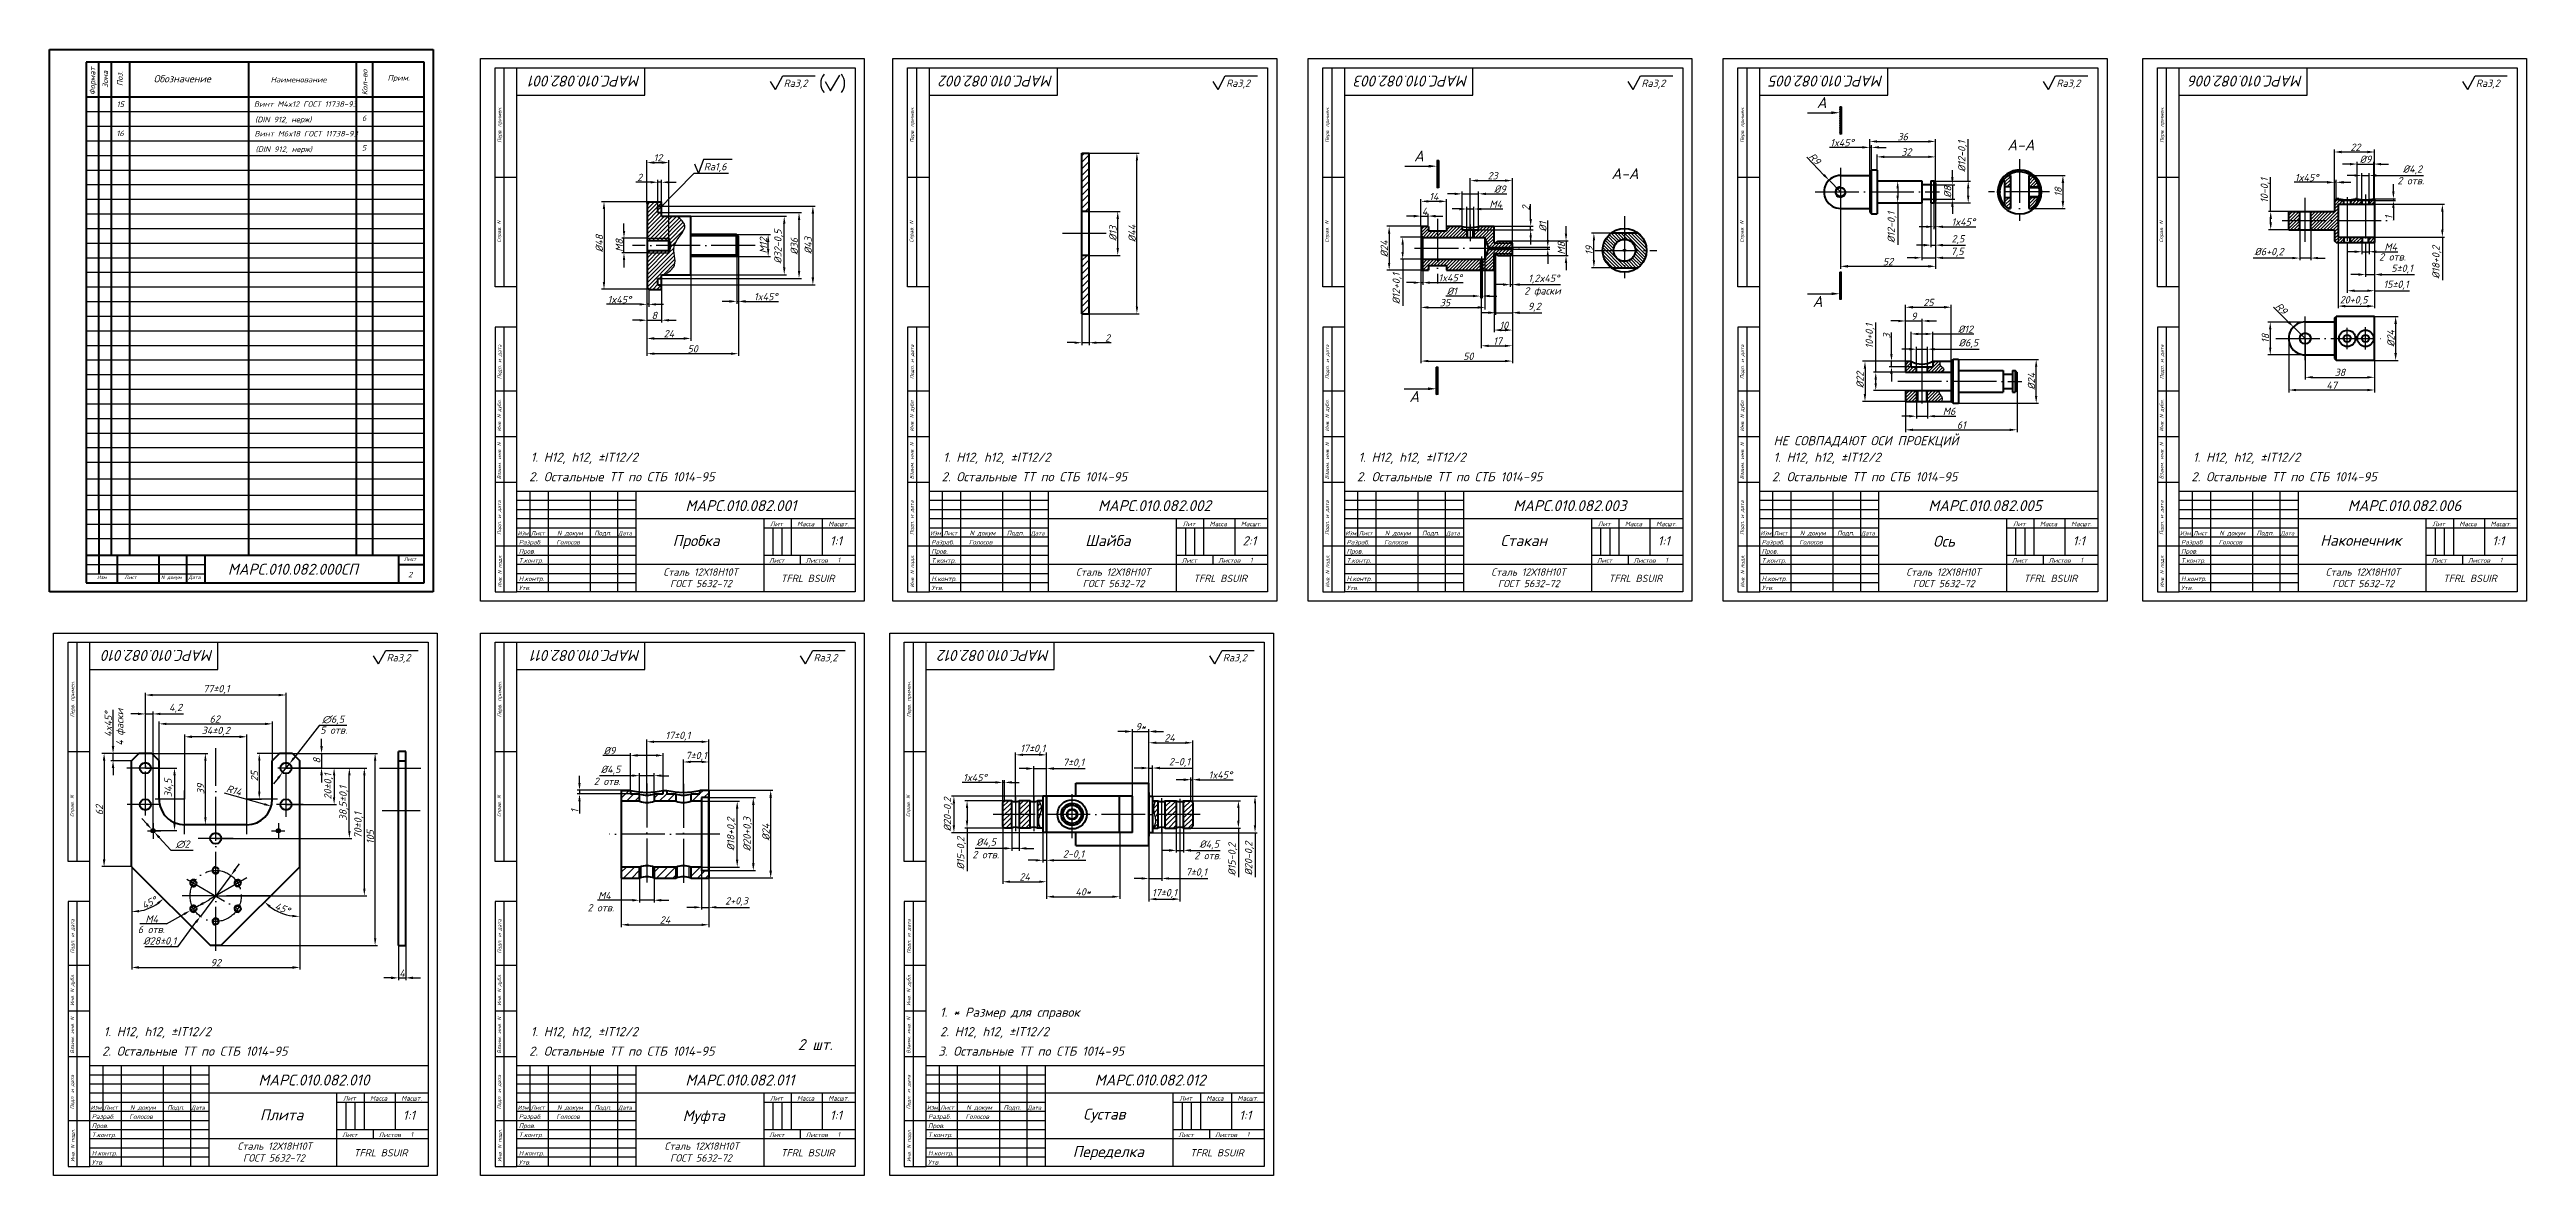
# Model space of a CAD drawing. Header units: millimetres. Extents: x -5427 to 3670, y -5891 to 948.
# Drawn here: x 1863 to 3218, y -2998 to -2382 of the extents above; entities that cross this region are included whole.
import ezdxf
from ezdxf.enums import TextEntityAlignment as Align

# ---------------------------------------------------------------- set-up
doc = ezdxf.new("R2010")
doc.units = ezdxf.units.MM
doc.header["$MEASUREMENT"] = 0
doc.linetypes.add('ACAD_ISO04W100', pattern=[30, 24, -3, 0, -3])
doc.layers.add('оси', color=1, linetype='ACAD_ISO04W100')
doc.layers.add('Толстые', color=7, linetype='Continuous', lineweight=50)
doc.layers.add('Тонкие', color=140, linetype='Continuous', lineweight=25)
doc.styles.get("Standard").update_dxf_attribs({"font": 'isocpeui.ttf'})
doc.styles.add('TXT', font='isocpeui.ttf')
doc.styles.add('Для рамки', font='simplex.shx', dxfattribs={"oblique": 15, "height": 4})
doc.dimstyles.new('ISO-25', dxfattribs={"dimtxt": 4, "dimasz": 4, "dimexe": 1.25, "dimexo": 0, "dimtad": 1, "dimtxsty": 'Standard', "dimcen": 2.5, "dimadec": 0, "dimazin": 0, "dimtfac": 1, "dimtmove": 0, "dimatfit": 3, "dimfxl": 1, "dimarcsym": 0})
pattern_1 = [(45, (0, -1088.648), (-1.3470384, 1.3470384), [])]

msp = doc.modelspace()

# ---------------------------------------------------------------- texts
at = {"layer": 'Тонкие', "style": 'TXT'}
for s, p in [('Формат', (1887.84, -2406.89)), ('Зона', (1894.84, -2402.89)), ('Поз.', (1902.84, -2401.89)), ('Кол-во', (2036.84, -2406.89))]:
    msp.add_text(s, height=3, rotation=90, dxfattribs=at).set_placement(p)
for s, height, p in [('Обозначение', 4, (1919.84, -2399.89)), ('Наименование', 3, (1983.84, -2399.89)), ('Прим.', 3, (2047.84, -2398.89)), ('15', 3, (1899.535, -2413.337)), ('Винт М4x12 ГОСТ 11738-93', 3, (1974.697, -2413.254)), ('16', 3, (1899.396, -2429.323)), ('(DIN 912, нерж)', 3, (1975.281, -2421.718)), ('6', 3, (2033.807, -2420.981)), ('Винт М6x18 ГОСТ 11738-93', 3, (1974.964, -2429.491)), ('(DIN 912, нерж)', 3, (1975.547, -2437.956)), ('5', 3, (2033.748, -2437.184)), ('Изм', 2, (1888.84, -2671.89)), ('Лист', 2, (1903.84, -2671.89)), ('N докум', 2, (1923.84, -2671.89)), ('Дата', 2, (1938.84, -2671.89)), ('Лист', 2, (2056.84, -2661.89)), ('2', 3, (2059.09, -2670.89))]:
    msp.add_text(s, height=height, dxfattribs=at).set_placement(p)
at = {"layer": 'Тонкие'}
for s, height, rotation, p in [('МАРС.010.082.001', 6, 180, (2186.287, -2396.158)), ('МАРС.010.082.002', 6, 180, (2412.064, -2396.158)), ('МАРС.010.082.003', 6, 180, (2639.326, -2396.158)), ('МАРС.010.082.005', 6, 180, (2866.463, -2396.158)), ('МАРС.010.082.006', 6, 180, (3096.017, -2396.158)), ('МАРС.010.082.010', 6, 180, (1952.594, -2710.672)), ('МАРС.010.082.011', 6, 180, (2186.287, -2710.672)), ('МАРС.010.082.012', 6, 180, (2410.269, -2710.672)), ('4 фаски', 4, 90, (1903.23, -2763.058))]:
    msp.add_text(s, height=height, rotation=rotation, dxfattribs=at).set_placement(p)
for s, height, p in [('Ra3,2', 4, (2264.602, -2402.347)), ('Ra3,2', 4, (2506.791, -2402.347)), ('Ra3,2', 4, (2734.053, -2402.347)), ('Ra3,2', 4, (2961.19, -2402.347)), ('Ra3,2', 4, (3190.744, -2402.347)), ('A', 6, (2829.975, -2413.915)), ('A', 6, (2609.529, -2443.195)), ('A-A', 6, (2934.238, -2437.189)), ('Ra1,6', 4, (2220.929, -2448.016)), ('A-A', 6, (2717.6, -2452.853)), ('2 отв.', 4, (3147.742, -2455.736)), ('2 отв.', 4, (3137.797, -2497.433)), ('2 фаски', 4, (2669.933, -2516.048)), ('A', 6, (2827.763, -2522.834)), ('A', 6, (2606.988, -2574.872)), ('1. H12, h12, %%pIT12/2', 5, (2126.169, -2607.631)), ('1. H12, h12, %%pIT12/2', 5, (2351.946, -2607.631)), ('1. H12, h12, %%pIT12/2', 5, (2579.208, -2607.631)), ('1. H12, h12, %%pIT12/2', 5, (2806.345, -2607.631)), ('1. H12, h12, %%pIT12/2', 5, (3035.899, -2607.631)), ('2. Остальные ТТ по СТБ 1014-95', 5, (2125.27, -2618.311)), ('2. Остальные ТТ по СТБ 1014-95', 5, (2351.047, -2618.311)), ('2. Остальные ТТ по СТБ 1014-95', 5, (2578.309, -2618.311)), ('2. Остальные ТТ по СТБ 1014-95', 5, (2805.446, -2618.311)), ('2. Остальные ТТ по СТБ 1014-95', 5, (3035, -2618.311)), ('МАРС.010.082.001', 6, (2210.828, -2634.632)), ('МАРС.010.082.002', 6, (2436.605, -2634.632)), ('МАРС.010.082.003', 6, (2663.866, -2634.632)), ('МАРС.010.082.005', 6, (2891.004, -2634.632)), ('МАРС.010.082.006', 6, (3120.557, -2634.632)), ('Изм.', 2.25, (2119.032, -2647.846)), ('Разраб.', 2.5, (2119.664, -2652.89)), ('Пров.', 2.5, (2119.664, -2657.89)), ('Лист', 2.25, (2126.319, -2647.846)), ('Голосов', 2.5, (2140.195, -2652.89)), ('Дата', 2.25, (2174.068, -2647.876)), ('Пробка', 6, (2203.885, -2653.757)), ('1:1', 5, (2289.951, -2653.387)), ('Изм.', 2.25, (2344.809, -2647.846)), ('Разраб.', 2.5, (2345.441, -2652.89)), ('Пров.', 2.5, (2345.441, -2657.89)), ('Лист', 2.25, (2352.096, -2647.846)), ('Голосов', 2.5, (2365.973, -2652.89)), ('Дата', 2.25, (2399.845, -2647.876)), ('Шайба', 6, (2429.663, -2653.757)), ('2:1', 5, (2515.728, -2653.387)), ('Изм.', 2.25, (2572.07, -2647.846)), ('Разраб.', 2.5, (2572.702, -2652.89)), ('Пров.', 2.5, (2572.702, -2657.89)), ('Лист', 2.25, (2579.357, -2647.846)), ('Голосов', 2.5, (2593.234, -2652.89)), ('Дата', 2.25, (2627.107, -2647.876)), ('Стакан', 6, (2656.924, -2653.757)), ('1:1', 5, (2742.99, -2653.387)), ('Изм.', 2.25, (2799.208, -2647.846)), ('Разраб.', 2.5, (2799.84, -2652.89)), ('Пров.', 2.5, (2799.84, -2657.89)), ('Лист', 2.25, (2806.495, -2647.846)), ('Голосов', 2.5, (2820.372, -2652.89)), ('Дата', 2.25, (2854.244, -2647.876)), ('Ось', 6, (2893.682, -2654.113)), ('1:1', 5, (2970.127, -2653.387)), ('Изм.', 2.25, (3028.761, -2647.846)), ('Разраб.', 2.5, (3029.394, -2652.89)), ('Пров.', 2.5, (3029.394, -2657.89)), ('Лист', 2.25, (3036.048, -2647.846)), ('Голосов', 2.5, (3049.925, -2652.89)), ('Дата', 2.25, (3083.798, -2647.876)), ('Наконечник', 6, (3105.533, -2653.622)), ('1:1', 5, (3199.681, -2653.387)), ('МАРС.010.082.000СП', 6, (1960.435, -2669.46)), ('Н.контр.', 2.5, (2119.664, -2672.89)), ('Т.контр.', 2.5, (2119.664, -2662.89)), ('Сталь 12Х18Н10Т', 4, (2198.795, -2670)), ('Лист', 2.5, (2256.664, -2662.89)), ('TFRL BSUIR', 4, (2263.012, -2673.485)), ('Листов', 2.5, (2276.664, -2662.89)), ('1', 2.5, (2294.102, -2662.656)), ('Н.контр.', 2.5, (2345.441, -2672.89)), ('Т.контр.', 2.5, (2345.441, -2662.89)), ('Сталь 12Х18Н10Т', 4, (2424.572, -2670)), ('Лист', 2.5, (2482.441, -2662.89)), ('TFRL BSUIR', 4, (2488.789, -2673.485)), ('Листов', 2.5, (2502.441, -2662.89)), ('1', 2.5, (2519.879, -2662.656)), ('Н.контр.', 2.5, (2572.702, -2672.89)), ('Т.контр.', 2.5, (2572.702, -2662.89)), ('Сталь 12Х18Н10Т', 4, (2651.833, -2670)), ('Лист', 2.5, (2709.702, -2662.89)), ('TFRL BSUIR', 4, (2716.051, -2673.485)), ('Листов', 2.5, (2729.702, -2662.89)), ('1', 2.5, (2747.14, -2662.656)), ('Н.контр.', 2.5, (2799.84, -2672.89)), ('Т.контр.', 2.5, (2799.84, -2662.89)), ('Сталь 12Х18Н10Т', 4, (2878.971, -2670)), ('Лист', 2.5, (2936.84, -2662.89)), ('TFRL BSUIR', 4, (2943.188, -2673.485)), ('Листов', 2.5, (2956.84, -2662.89)), ('1', 2.5, (2974.278, -2662.656)), ('Н.контр.', 2.5, (3029.394, -2672.89)), ('Т.контр.', 2.5, (3029.394, -2662.89)), ('Сталь 12Х18Н10Т', 4, (3108.524, -2670)), ('Лист', 2.5, (3166.394, -2662.89)), ('TFRL BSUIR', 4, (3172.742, -2673.485)), ('Листов', 2.5, (3186.394, -2662.89)), ('1', 2.5, (3203.832, -2662.656)), ('Утв.', 2.5, (2119.664, -2677.89)), ('ГОСТ 5632-72', 4, (2202.402, -2676.28)), ('Утв.', 2.5, (2345.441, -2677.89)), ('ГОСТ 5632-72', 4, (2428.179, -2676.28)), ('Утв.', 2.5, (2572.702, -2677.89)), ('ГОСТ 5632-72', 4, (2655.441, -2676.28)), ('Утв.', 2.5, (2799.84, -2677.89)), ('ГОСТ 5632-72', 4, (2882.578, -2676.28)), ('Утв.', 2.5, (3029.394, -2677.89)), ('ГОСТ 5632-72', 4, (3112.132, -2676.28)), ('Ra3,2', 4, (2047.321, -2716.861)), ('Ra3,2', 4, (2281.014, -2716.861)), ('Ra3,2', 4, (2504.996, -2716.861)), ('5 отв.', 4, (2010.96, -2756.556)), ('2 отв.', 4, (2160.714, -2784.584)), ('2 отв.', 4, (2367.876, -2824.728)), ('2 отв.', 4, (2489.304, -2825.249)), ('2 отв.', 4, (2157.221, -2853.828)), ('6 отв.', 4, (1911.155, -2865.701)), ('%%c28%%p0,1', 4, (1914.131, -2871.97)), ('1. * Размер для справок', 5, (2350.15, -2911.507)), ('2. Остальные ТТ по СТБ 1014-95', 5, (1891.577, -2932.825)), ('1. H12, h12, %%pIT12/2', 5, (1892.476, -2922.145)), ('2. Остальные ТТ по СТБ 1014-95', 5, (2125.27, -2932.825)), ('1. H12, h12, %%pIT12/2', 5, (2126.169, -2922.145)), ('2 шт.', 6, (2272.353, -2929.723)), ('3. Остальные ТТ по СТБ 1014-95', 5, (2349.251, -2932.825)), ('2. H12, h12, %%pIT12/2', 5, (2350.15, -2922.145)), ('МАРС.010.082.010', 6, (1977.134, -2949.146)), ('МАРС.010.082.011', 6, (2210.828, -2949.146)), ('МАРС.010.082.012', 6, (2434.809, -2949.146)), ('Изм.', 2.25, (1885.338, -2962.359)), ('Разраб.', 2.5, (1885.97, -2967.404)), ('Лист', 2.25, (1892.625, -2962.359)), ('Голосов', 2.5, (1906.502, -2967.404)), ('Дата', 2.25, (1940.375, -2962.39)), ('Плита', 6, (1977.982, -2968.186)), ('1:1', 5, (2056.258, -2967.901)), ('Изм.', 2.25, (2119.032, -2962.359)), ('Разраб.', 2.5, (2119.664, -2967.404)), ('Лист', 2.25, (2126.319, -2962.359)), ('Голосов', 2.5, (2140.195, -2967.404)), ('Дата', 2.25, (2174.068, -2962.39)), ('Муфта', 6, (2209.344, -2968.639)), ('1:1', 5, (2289.951, -2967.901)), ('Изм.', 2.25, (2343.013, -2962.359)), ('Разраб.', 2.5, (2343.645, -2967.404)), ('Лист', 2.25, (2350.3, -2962.359)), ('Голосов', 2.5, (2364.177, -2967.404)), ('Дата', 2.25, (2398.049, -2962.39)), ('Сустав', 6, (2428.528, -2967.779)), ('1:1', 5, (2513.932, -2967.901)), ('Пров.', 2.5, (1885.97, -2972.404)), ('Т.контр.', 2.5, (1885.97, -2977.404)), ('Сталь 12Х18Н10Т', 4, (1965.707, -2984.33)), ('Лист', 2.5, (2022.97, -2977.404)), ('Листов', 2.5, (2042.97, -2977.404)), ('1', 2.5, (2060.408, -2977.17)), ('Пров.', 2.5, (2119.664, -2972.404)), ('Т.контр.', 2.5, (2119.664, -2977.404)), ('Сталь 12Х18Н10Т', 4, (2199.401, -2984.33)), ('Лист', 2.5, (2256.664, -2977.404)), ('Листов', 2.5, (2276.664, -2977.404)), ('1', 2.5, (2294.102, -2977.17)), ('Пров.', 2.5, (2343.645, -2972.404)), ('Т.контр.', 2.5, (2343.645, -2977.404)), ('Лист', 2.5, (2480.645, -2977.404)), ('Листов', 2.5, (2500.645, -2977.404)), ('1', 2.5, (2518.083, -2977.17)), ('Утв.', 2.5, (1885.97, -2992.404)), ('Н.контр.', 2.5, (1885.97, -2987.404)), ('ГОСТ 5632-72', 4, (1968.709, -2990.794)), ('TFRL BSUIR', 4, (2029.319, -2987.999)), ('Утв.', 2.5, (2119.664, -2992.404)), ('Н.контр.', 2.5, (2119.664, -2987.404)), ('ГОСТ 5632-72', 4, (2202.402, -2990.794)), ('TFRL BSUIR', 4, (2263.012, -2987.999)), ('Утв.', 2.5, (2343.645, -2992.404)), ('Н.контр.', 2.5, (2343.645, -2987.404)), ('Переделка', 6, (2422.803, -2988.316)), ('TFRL BSUIR', 4, (2486.993, -2987.999))]:
    msp.add_text(s, height=height, dxfattribs=at).set_placement(p)
at = {"layer": 'Тонкие', "linetype": 'Continuous', "style": 'Для рамки', "oblique": 15}
for s, p in [('Перв. примен.', (2110.069, -2432.918)), ('Перв. примен.', (2335.846, -2432.918)), ('Перв. примен.', (2563.107, -2432.918)), ('Перв. примен.', (2790.245, -2432.918)), ('Перв. примен.', (3019.798, -2432.918)), ('Справ. N', (2109.825, -2487.552)), ('Справ. N', (2335.602, -2487.552)), ('Справ. N', (2562.863, -2487.552)), ('Справ. N', (2790.001, -2487.552)), ('Справ. N', (3019.554, -2487.552)), ('Подп. и дата', (2110.085, -2562.331)), ('Подп. и дата', (2335.862, -2562.331)), ('Подп. и дата', (2563.123, -2562.331)), ('Подп. и дата', (2790.261, -2562.331)), ('Подп. и дата', (3019.814, -2562.331)), ('Инв. N дубл.', (2109.987, -2590.971)), ('Инв. N дубл.', (2335.764, -2590.971)), ('Инв. N дубл.', (2563.025, -2590.971)), ('Инв. N дубл.', (2790.163, -2590.971)), ('Инв. N дубл.', (3019.716, -2590.971)), ('Взаим. инв. N', (2109.987, -2617.133)), ('Взаим. инв. N', (2335.764, -2617.133)), ('Взаим. инв. N', (2563.025, -2617.133)), ('Взаим. инв. N', (2790.163, -2617.133)), ('Взаим. инв. N', (3019.716, -2617.133)), ('Подп. и дата', (2109.987, -2647.633)), ('Подп. и дата', (2335.764, -2647.633)), ('Подп. и дата', (2563.025, -2647.633)), ('Подп. и дата', (2790.163, -2647.633)), ('Подп. и дата', (3019.716, -2647.633)), ('Инв. N подл.', (2110.212, -2676.404)), ('Инв. N подл.', (2335.989, -2676.404)), ('Инв. N подл.', (2563.251, -2676.404)), ('Инв. N подл.', (2790.388, -2676.404)), ('Инв. N подл.', (3019.942, -2676.404)), ('Перв. примен.', (1876.375, -2747.432)), ('Перв. примен.', (2110.069, -2747.432)), ('Перв. примен.', (2334.05, -2747.432)), ('Справ. N', (1876.131, -2802.066)), ('Справ. N', (2109.825, -2802.066)), ('Справ. N', (2333.806, -2802.066)), ('Подп. и дата', (1876.391, -2876.845)), ('Подп. и дата', (2110.085, -2876.845)), ('Подп. и дата', (2334.066, -2876.845)), ('Инв. N дубл.', (1876.293, -2905.485)), ('Инв. N дубл.', (2109.987, -2905.485)), ('Инв. N дубл.', (2333.968, -2905.485)), ('Взаим. инв. N', (1876.293, -2931.647)), ('Взаим. инв. N', (2109.987, -2931.647)), ('Взаим. инв. N', (2333.968, -2931.647)), ('Подп. и дата', (1876.293, -2962.147)), ('Подп. и дата', (2109.987, -2962.147)), ('Подп. и дата', (2333.968, -2962.147)), ('Инв. N подл.', (1876.519, -2990.918)), ('Инв. N подл.', (2110.212, -2990.918)), ('Инв. N подл.', (2334.193, -2990.918))]:
    msp.add_text(s, height=2, rotation=90, dxfattribs=at).set_placement(p)
at = {"layer": 'Тонкие', "color": 6}
msp.add_text('НЕ СОВПАДАЮТ ОСИ ПРОЕКЦИЙ', height=5, dxfattribs=at).set_placement((2806.345, -2598.575))
at = {"layer": 'Тонкие'}
for s, p in [('Лит', (2260.664, -2642.89)), ('Масса', (2276.664, -2642.89)), ('Масшт.', (2294.664, -2642.89)), ('Лит', (2486.441, -2642.89)), ('Масса', (2502.441, -2642.89)), ('Масшт.', (2520.441, -2642.89)), ('Лит', (2713.702, -2642.89)), ('Масса', (2729.702, -2642.89)), ('Масшт.', (2747.702, -2642.89)), ('Лит', (2940.84, -2642.89)), ('Масса', (2956.84, -2642.89)), ('Масшт.', (2974.84, -2642.89)), ('Лит', (3170.394, -2642.89)), ('Масса', (3186.394, -2642.89)), ('Масшт.', (3204.394, -2642.89)), ('N докум', (2147.664, -2647.89)), ('Подп.', (2165.664, -2647.89)), ('N докум', (2373.441, -2647.89)), ('Подп.', (2391.441, -2647.89)), ('N докум', (2600.702, -2647.89)), ('Подп.', (2618.702, -2647.89)), ('N докум', (2827.84, -2647.89)), ('Подп.', (2845.84, -2647.89)), ('N докум', (3057.394, -2647.89)), ('Подп.', (3075.394, -2647.89)), ('Лит', (2026.97, -2957.404)), ('Масса', (2042.97, -2957.404)), ('Масшт.', (2060.97, -2957.404)), ('Лит', (2260.664, -2957.404)), ('Масса', (2276.664, -2957.404)), ('Масшт.', (2294.664, -2957.404)), ('Лит', (2484.645, -2957.404)), ('Масса', (2500.645, -2957.404)), ('Масшт.', (2518.645, -2957.404)), ('N докум', (1913.97, -2962.404)), ('Подп.', (1931.97, -2962.404)), ('N докум', (2147.664, -2962.404)), ('Подп.', (2165.664, -2962.404)), ('N докум', (2371.645, -2962.404)), ('Подп.', (2389.645, -2962.404))]:
    msp.add_text(s, height=2.5, dxfattribs=at).set_placement(p, align=Align.CENTER)
at = {"layer": 'Тонкие', "char_height": 4, "attachment_point": 5}
for s, insert in [('∅6,5', (2018.026, -2749.046)), ('∅2', (1935.648, -2817.067)), ('M4', (1918.766, -2858.006))]:
    msp.add_mtext(s, dxfattribs=dict(at, insert=insert))

# ---------------------------------------------------------------- blocks, each defined once
blk = doc.blocks.new('*D357')
at = {"layer": 'Defpoints', "color": 0, "transparency": 16777216}
for p in [(1907.8, -2829.3), (1999.8, -2829.3), (1999.8, -2884.5)]:
    blk.add_point(p, dxfattribs=at)
at = {"layer": 'Тонкие', "color": 0, "lineweight": -2, "transparency": 16777216}
for p, q in [((1907.8, -2829.3), (1907.8, -2885.7)), ((1999.8, -2829.3), (1999.8, -2885.7)), ((1911.8, -2884.5), (1995.8, -2884.5))]:
    blk.add_line(p, q, dxfattribs=at)
at = {"layer": 'Тонкие', "color": 0, "transparency": 16777216}
for points in [[(1911.8, -2883.8), (1911.8, -2885.2), (1907.8, -2884.5)], [(1995.8, -2883.8), (1995.8, -2885.2), (1999.8, -2884.5)]]:
    blk.add_solid(points, dxfattribs=at)
at = {"layer": 'Тонкие', "color": 0, "transparency": 16777216, "insert": (1953.8, -2881.9), "char_height": 4, "attachment_point": 5}
blk.add_mtext('92', dxfattribs=at)
blk = doc.blocks.new('*D358')
at = {"layer": 'Defpoints', "color": 0, "transparency": 16777216}
for p in [(1995.8, -2767.3), (2041, -2767.3), (1956.6, -2872.5)]:
    blk.add_point(p, dxfattribs=at)
at = {"layer": 'Тонкие', "color": 0, "lineweight": -2, "transparency": 16777216}
for p, q in [((1995.8, -2767.3), (2042.3, -2767.3)), ((2041, -2868.5), (2041, -2771.3)), ((1956.6, -2872.5), (2042.3, -2872.5))]:
    blk.add_line(p, q, dxfattribs=at)
at = {"layer": 'Тонкие', "color": 0, "transparency": 16777216}
for points in [[(2040.4, -2771.3), (2041.7, -2771.3), (2041, -2767.3)], [(2040.4, -2868.5), (2041.7, -2868.5), (2041, -2872.5)]]:
    blk.add_solid(points, dxfattribs=at)
at = {"layer": 'Тонкие', "color": 0, "transparency": 16777216, "insert": (2038.4, -2813.1), "char_height": 4, "attachment_point": 5, "rotation": 90}
blk.add_mtext('105', dxfattribs=at)
blk = doc.blocks.new('*D359')
at = {"layer": 'Defpoints', "color": 0, "transparency": 16777216}
for p in [(1897.6, -2771.3), (1907.8, -2771.3), (1911.8, -2767.3)]:
    blk.add_point(p, dxfattribs=at)
at = {"layer": 'Тонкие', "color": 0, "lineweight": -2, "transparency": 16777216}
for p, q in [((1897.6, -2763.3), (1897.6, -2743.4)), ((1911.8, -2767.3), (1896.3, -2767.3)), ((1907.8, -2771.3), (1896.3, -2771.3)), ((1897.6, -2771.3), (1897.6, -2767.3)), ((1897.6, -2775.3), (1897.6, -2779.3))]:
    blk.add_line(p, q, dxfattribs=at)
at = {"layer": 'Тонкие', "color": 0, "transparency": 16777216}
for points in [[(1896.9, -2763.3), (1898.3, -2763.3), (1897.6, -2767.3)], [(1896.9, -2775.3), (1898.3, -2775.3), (1897.6, -2771.3)]]:
    blk.add_solid(points, dxfattribs=at)
at = {"layer": 'Тонкие', "color": 0, "transparency": 16777216, "insert": (1895, -2751.3), "char_height": 4, "attachment_point": 5, "rotation": 90}
blk.add_mtext('4x45%%d', dxfattribs=at)
blk = doc.blocks.new('*D360')
at = {"layer": 'Defpoints', "color": 0, "transparency": 16777216}
for p in [(1911.8, -2767.3), (1892.7, -2829.3), (1907.8, -2829.3)]:
    blk.add_point(p, dxfattribs=at)
at = {"layer": 'Тонкие', "color": 0, "lineweight": -2, "transparency": 16777216}
for p, q in [((1911.8, -2767.3), (1891.4, -2767.3)), ((1892.7, -2771.3), (1892.7, -2825.3)), ((1907.8, -2829.3), (1891.4, -2829.3))]:
    blk.add_line(p, q, dxfattribs=at)
at = {"layer": 'Тонкие', "color": 0, "transparency": 16777216}
for points in [[(1892, -2771.3), (1893.4, -2771.3), (1892.7, -2767.3)], [(1892, -2825.3), (1893.4, -2825.3), (1892.7, -2829.3)]]:
    blk.add_solid(points, dxfattribs=at)
at = {"layer": 'Тонкие', "color": 0, "transparency": 16777216, "insert": (1890.1, -2798.3), "char_height": 4, "attachment_point": 5, "rotation": 90}
blk.add_mtext('62', dxfattribs=at)
blk = doc.blocks.new('*D361')
at = {"layer": 'Defpoints', "color": 0, "transparency": 16777216}
for p in [(1992.3, -2735.3), (1915.3, -2775.3), (1992.3, -2775.3)]:
    blk.add_point(p, dxfattribs=at)
at = {"layer": 'Тонкие', "color": 0, "lineweight": -2, "transparency": 16777216}
for p, q in [((1915.3, -2775.3), (1915.3, -2734.1)), ((1919.3, -2735.3), (1988.3, -2735.3)), ((1992.3, -2775.3), (1992.3, -2734.1))]:
    blk.add_line(p, q, dxfattribs=at)
at = {"layer": 'Тонкие', "color": 0, "transparency": 16777216}
for points in [[(1919.3, -2734.7), (1919.3, -2736), (1915.3, -2735.3)], [(1988.3, -2734.7), (1988.3, -2736), (1992.3, -2735.3)]]:
    blk.add_solid(points, dxfattribs=at)
at = {"layer": 'Тонкие', "color": 0, "transparency": 16777216, "insert": (1954.1, -2732.3), "char_height": 4, "attachment_point": 5}
blk.add_mtext('77%%p0,1', dxfattribs=at)
blk = doc.blocks.new('*D362')
at = {"layer": 'Defpoints', "color": 0, "transparency": 16777216}
for p in [(1984.8, -2751.1), (1922.8, -2771.3), (1984.8, -2771.3)]:
    blk.add_point(p, dxfattribs=at)
at = {"layer": 'Тонкие', "color": 0, "lineweight": -2, "transparency": 16777216}
for p, q in [((1922.8, -2771.3), (1922.8, -2749.9)), ((1926.8, -2751.1), (1980.8, -2751.1)), ((1984.8, -2771.3), (1984.8, -2749.9))]:
    blk.add_line(p, q, dxfattribs=at)
at = {"layer": 'Тонкие', "color": 0, "transparency": 16777216}
for points in [[(1926.8, -2750.5), (1926.8, -2751.8), (1922.8, -2751.1)], [(1980.8, -2750.5), (1980.8, -2751.8), (1984.8, -2751.1)]]:
    blk.add_solid(points, dxfattribs=at)
at = {"layer": 'Тонкие', "color": 0, "transparency": 16777216, "insert": (1953.2, -2748.5), "char_height": 4, "attachment_point": 5}
blk.add_mtext('62', dxfattribs=at)
blk = doc.blocks.new('*D363')
at = {"layer": 'Defpoints', "color": 0, "transparency": 16777216}
for p in [(1992.3, -2775.3), (1995.8, -2767.3), (2011.7, -2775.3)]:
    blk.add_point(p, dxfattribs=at)
at = {"layer": 'Тонкие', "color": 0, "lineweight": -2, "transparency": 16777216}
for p, q in [((2011.7, -2763.3), (2011.7, -2759.3)), ((1992.3, -2775.3), (2013, -2775.3)), ((1995.8, -2767.3), (2013, -2767.3)), ((2011.7, -2767.3), (2011.7, -2775.3)), ((2011.7, -2779.3), (2011.7, -2783.3))]:
    blk.add_line(p, q, dxfattribs=at)
at = {"layer": 'Тонкие', "color": 0, "transparency": 16777216}
for points in [[(2011, -2763.3), (2012.4, -2763.3), (2011.7, -2767.3)], [(2011, -2779.3), (2012.4, -2779.3), (2011.7, -2775.3)]]:
    blk.add_solid(points, dxfattribs=at)
at = {"layer": 'Тонкие', "color": 0, "transparency": 16777216, "insert": (2009.1, -2771.3), "char_height": 4, "attachment_point": 5, "rotation": 90}
blk.add_mtext('8', dxfattribs=at)
blk = doc.blocks.new('*D364')
at = {"layer": 'Defpoints', "color": 0, "transparency": 16777216}
for p in [(1992.3, -2775.3), (1992.3, -2795.3), (2018.6, -2795.3)]:
    blk.add_point(p, dxfattribs=at)
at = {"layer": 'Тонкие', "color": 0, "lineweight": -2, "transparency": 16777216}
for p, q in [((1992.3, -2775.3), (2019.8, -2775.3)), ((2018.6, -2779.3), (2018.6, -2791.3)), ((1992.3, -2795.3), (2019.8, -2795.3))]:
    blk.add_line(p, q, dxfattribs=at)
at = {"layer": 'Тонкие', "color": 0, "transparency": 16777216}
for points in [[(2017.9, -2779.3), (2019.2, -2779.3), (2018.6, -2775.3)], [(2017.9, -2791.3), (2019.2, -2791.3), (2018.6, -2795.3)]]:
    blk.add_solid(points, dxfattribs=at)
at = {"layer": 'Тонкие', "color": 0, "transparency": 16777216, "insert": (2015.6, -2785.4), "char_height": 4, "attachment_point": 5, "rotation": 90}
blk.add_mtext('20%%p0,1', dxfattribs=at)
blk = doc.blocks.new('*D365')
at = {"layer": 'Defpoints', "color": 0, "transparency": 16777216}
for p in [(1992.3, -2775.3), (1953.8, -2845.3), (2035.1, -2845.3)]:
    blk.add_point(p, dxfattribs=at)
at = {"layer": 'Тонкие', "color": 0, "lineweight": -2, "transparency": 16777216}
for p, q in [((1992.3, -2775.3), (2036.4, -2775.3)), ((2035.1, -2779.3), (2035.1, -2841.3)), ((1953.8, -2845.3), (2036.4, -2845.3))]:
    blk.add_line(p, q, dxfattribs=at)
at = {"layer": 'Тонкие', "color": 0, "transparency": 16777216}
for points in [[(2034.5, -2779.3), (2035.8, -2779.3), (2035.1, -2775.3)], [(2034.5, -2841.3), (2035.8, -2841.3), (2035.1, -2845.3)]]:
    blk.add_solid(points, dxfattribs=at)
at = {"layer": 'Тонкие', "color": 0, "transparency": 16777216, "insert": (2032.1, -2806.7), "char_height": 4, "attachment_point": 5, "rotation": 90}
blk.add_mtext('70%%p0,1', dxfattribs=at)
blk = doc.blocks.new('*D366')
at = {"layer": 'Defpoints', "color": 0, "transparency": 16777216}
for p in [(2053.8, -2872.5), (2057.8, -2872.5), (2057.8, -2890.2)]:
    blk.add_point(p, dxfattribs=at)
at = {"layer": 'Тонкие', "color": 0, "lineweight": -2, "transparency": 16777216}
for p, q in [((2053.8, -2872.5), (2053.8, -2891.4)), ((2057.8, -2872.5), (2057.8, -2891.4)), ((2049.8, -2890.2), (2045.8, -2890.2)), ((2053.8, -2890.2), (2057.8, -2890.2)), ((2061.8, -2890.2), (2065.8, -2890.2))]:
    blk.add_line(p, q, dxfattribs=at)
at = {"layer": 'Тонкие', "color": 0, "transparency": 16777216}
for points in [[(2049.8, -2889.5), (2049.8, -2890.9), (2053.8, -2890.2)], [(2061.8, -2889.5), (2061.8, -2890.9), (2057.8, -2890.2)]]:
    blk.add_solid(points, dxfattribs=at)
at = {"layer": 'Тонкие', "color": 0, "transparency": 16777216, "insert": (2055.8, -2887.6), "char_height": 4, "attachment_point": 5}
blk.add_mtext('4', dxfattribs=at)
blk = doc.blocks.new('*D367')
at = {"layer": 'Defpoints', "color": 0, "transparency": 16777216}
for p in [(1918.8, -2767.3), (1941.3, -2806.3), (1948.1, -2806.3)]:
    blk.add_point(p, dxfattribs=at)
at = {"layer": 'Тонкие', "color": 0, "lineweight": -2, "transparency": 16777216}
for p, q in [((1918.8, -2767.3), (1949.4, -2767.3)), ((1948.1, -2771.3), (1948.1, -2802.3)), ((1941.3, -2806.3), (1949.4, -2806.3))]:
    blk.add_line(p, q, dxfattribs=at)
at = {"layer": 'Тонкие', "color": 0, "transparency": 16777216}
for points in [[(1947.5, -2771.3), (1948.8, -2771.3), (1948.1, -2767.3)], [(1947.5, -2802.3), (1948.8, -2802.3), (1948.1, -2806.3)]]:
    blk.add_solid(points, dxfattribs=at)
at = {"layer": 'Тонкие', "color": 0, "transparency": 16777216, "insert": (1945.5, -2786.8), "char_height": 4, "attachment_point": 5, "rotation": 90}
blk.add_mtext('39', dxfattribs=at)
blk = doc.blocks.new('*D368')
at = {"layer": 'Defpoints', "color": 0, "transparency": 16777216}
for p in [(1915.3, -2775.3), (1919.5, -2809.6), (1931.2, -2809.6)]:
    blk.add_point(p, dxfattribs=at)
at = {"layer": 'Тонкие', "color": 0, "lineweight": -2, "transparency": 16777216}
for p, q in [((1915.3, -2775.3), (1932.5, -2775.3)), ((1931.2, -2779.3), (1931.2, -2805.6)), ((1919.5, -2809.6), (1932.5, -2809.6))]:
    blk.add_line(p, q, dxfattribs=at)
at = {"layer": 'Тонкие', "color": 0, "transparency": 16777216}
for points in [[(1930.6, -2779.3), (1931.9, -2779.3), (1931.2, -2775.3)], [(1930.6, -2805.6), (1931.9, -2805.6), (1931.2, -2809.6)]]:
    blk.add_solid(points, dxfattribs=at)
at = {"layer": 'Тонкие', "color": 0, "transparency": 16777216, "insert": (1928.2, -2786.2), "char_height": 4, "attachment_point": 5, "rotation": 90}
blk.add_mtext('34,5', dxfattribs=at)
blk = doc.blocks.new('*D369')
at = {"layer": 'Defpoints', "color": 0, "transparency": 16777216}
for p in [(1919.5, -2745.7), (1915.3, -2775.3), (1919.5, -2809.6)]:
    blk.add_point(p, dxfattribs=at)
at = {"layer": 'Тонкие', "color": 0, "lineweight": -2, "transparency": 16777216}
for p, q in [((1911.3, -2745.7), (1907.3, -2745.7)), ((1915.3, -2775.3), (1915.3, -2744.4)), ((1915.3, -2745.7), (1919.5, -2745.7)), ((1919.5, -2809.6), (1919.5, -2744.4)), ((1923.5, -2745.7), (1936.1, -2745.7))]:
    blk.add_line(p, q, dxfattribs=at)
at = {"layer": 'Тонкие', "color": 0, "transparency": 16777216}
for points in [[(1911.3, -2745), (1911.3, -2746.3), (1915.3, -2745.7)], [(1923.5, -2745), (1923.5, -2746.3), (1919.5, -2745.7)]]:
    blk.add_solid(points, dxfattribs=at)
at = {"layer": 'Тонкие', "color": 0, "transparency": 16777216, "insert": (1931.8, -2742.6), "char_height": 4, "attachment_point": 5}
blk.add_mtext('4,2', dxfattribs=at)
blk = doc.blocks.new('*D370')
at = {"layer": 'Defpoints', "color": 0, "transparency": 16777216}
for p in [(1970.7, -2792.3), (1984.2, -2796.2)]:
    blk.add_point(p, dxfattribs=at)
at = {"layer": 'Тонкие', "color": 0, "lineweight": -2, "transparency": 16777216}
blk.add_line((1958.5, -2788.8), (1980.4, -2795.1), dxfattribs=at)
at = {"layer": 'Тонкие', "color": 0, "transparency": 16777216}
blk.add_solid([(1980.6, -2794.5), (1980.2, -2795.7), (1984.2, -2796.2)], dxfattribs=at)
at = {"layer": 'Тонкие', "color": 0, "transparency": 16777216, "insert": (1963.8, -2787.5), "char_height": 4, "attachment_point": 5, "rotation": 343.7757}
blk.add_mtext('R14', dxfattribs=at)
blk = doc.blocks.new('*D405')
at = {"layer": 'Defpoints', "color": 0, "transparency": 16777216}
for p in [(1936.8, -2758.2), (1936.8, -2792.3), (1970.8, -2792.3)]:
    blk.add_point(p, dxfattribs=at)
at = {"layer": 'Тонкие', "color": 0, "lineweight": -2, "transparency": 16777216}
for p, q in [((1936.8, -2792.3), (1936.8, -2756.9)), ((1966.8, -2758.2), (1940.8, -2758.2)), ((1970.8, -2792.3), (1970.8, -2756.9))]:
    blk.add_line(p, q, dxfattribs=at)
at = {"layer": 'Тонкие', "color": 0, "transparency": 16777216}
for points in [[(1940.8, -2757.5), (1940.8, -2758.9), (1936.8, -2758.2)], [(1966.8, -2757.5), (1966.8, -2758.9), (1970.8, -2758.2)]]:
    blk.add_solid(points, dxfattribs=at)
at = {"layer": 'Тонкие', "color": 0, "transparency": 16777216, "insert": (1953.8, -2755.2), "char_height": 4, "attachment_point": 5}
blk.add_mtext('34%%p0,2', dxfattribs=at)
blk = doc.blocks.new('*D406')
at = {"layer": 'Defpoints', "color": 0, "transparency": 16777216}
for p in [(1992.3, -2775.3), (2026.9, -2775.3), (1953.7, -2813.8)]:
    blk.add_point(p, dxfattribs=at)
at = {"layer": 'Тонкие', "color": 0, "lineweight": -2, "transparency": 16777216}
for p, q in [((1992.3, -2775.3), (2028.2, -2775.3)), ((2026.9, -2809.8), (2026.9, -2779.3)), ((1953.7, -2813.8), (2028.2, -2813.8))]:
    blk.add_line(p, q, dxfattribs=at)
at = {"layer": 'Тонкие', "color": 0, "transparency": 16777216}
for points in [[(2026.3, -2779.3), (2027.6, -2779.3), (2026.9, -2775.3)], [(2026.3, -2809.8), (2027.6, -2809.8), (2026.9, -2813.8)]]:
    blk.add_solid(points, dxfattribs=at)
at = {"layer": 'Тонкие', "color": 0, "transparency": 16777216, "insert": (2023.9, -2794.6), "char_height": 4, "attachment_point": 5, "rotation": 90}
blk.add_mtext('38,5%%p0,1', dxfattribs=at)
blk = doc.blocks.new('*D407')
at = {"layer": 'Defpoints', "color": 0, "transparency": 16777216}
for p in [(1907.8, -2771.3), (1907.8, -2829.3), (1907.8, -2829.3), (1914.2, -2853.2), (1950.9, -2872.5)]:
    blk.add_point(p, dxfattribs=at)
at = {"layer": 'Тонкие', "color": 0, "lineweight": -2, "transparency": 16777216}
blk.add_line((1907.8, -2829.3), (1907.8, -2855.3), dxfattribs=at)
blk.add_arc((1907.8, -2829.3), 24.7, 279.3007, 305.6993, dxfattribs=at)
at = {"layer": 'Тонкие', "color": 0, "transparency": 16777216}
for points in [[(1911.8, -2854.3), (1911.7, -2853), (1907.8, -2854)], [(1921.7, -2848.9), (1922.6, -2849.9), (1925.2, -2846.8)]]:
    blk.add_solid(points, dxfattribs=at)
at = {"layer": 'Тонкие', "color": 0, "transparency": 16777216, "insert": (1917.4, -2849.1), "char_height": 4, "attachment_point": 5, "rotation": 26.0389}
blk.add_mtext('45°', dxfattribs=at)
blk = doc.blocks.new('*D408')
at = {"layer": 'Defpoints', "color": 0, "transparency": 16777216}
for p in [(1999.8, -2771.3), (1999.8, -2829.3), (1999.8, -2829.3), (1986.1, -2853), (1956.6, -2872.5)]:
    blk.add_point(p, dxfattribs=at)
at = {"layer": 'Тонкие', "color": 0, "lineweight": -2, "transparency": 16777216}
blk.add_line((1999.8, -2829.3), (1999.8, -2857.9), dxfattribs=at)
blk.add_arc((1999.8, -2829.3), 27.3, 233.4048, 261.5952, dxfattribs=at)
at = {"layer": 'Тонкие', "color": 0, "transparency": 16777216}
for points in [[(1983.1, -2851.8), (1983.9, -2850.7), (1980.5, -2848.6)], [(1995.8, -2855.7), (1995.7, -2857), (1999.8, -2856.6)]]:
    blk.add_solid(points, dxfattribs=at)
at = {"layer": 'Тонкие', "color": 0, "transparency": 16777216, "insert": (1990.3, -2852.1), "char_height": 4, "attachment_point": 5, "rotation": 337.5}
blk.add_mtext('45°', dxfattribs=at)
blk = doc.blocks.new('*D409')
at = {"layer": 'Defpoints', "color": 0, "transparency": 16777216}
for p in [(1988.8, -2767.3), (1970.8, -2792.3), (1977.6, -2792.3)]:
    blk.add_point(p, dxfattribs=at)
at = {"layer": 'Тонкие', "color": 0, "lineweight": -2, "transparency": 16777216}
for p, q in [((1988.8, -2767.3), (1976.4, -2767.3)), ((1977.6, -2771.3), (1977.6, -2788.3)), ((1970.8, -2792.3), (1978.9, -2792.3))]:
    blk.add_line(p, q, dxfattribs=at)
at = {"layer": 'Тонкие', "color": 0, "transparency": 16777216}
for points in [[(1977, -2771.3), (1978.3, -2771.3), (1977.6, -2767.3)], [(1977, -2788.3), (1978.3, -2788.3), (1977.6, -2792.3)]]:
    blk.add_solid(points, dxfattribs=at)
at = {"layer": 'Тонкие', "color": 0, "transparency": 16777216, "insert": (1975, -2779.8), "char_height": 4, "attachment_point": 5, "rotation": 90}
blk.add_mtext('25', dxfattribs=at)
blk = doc.blocks.new('*D246')
at = {"layer": 'Defpoints', "color": 0, "transparency": 16777216}
for p in [(2190.8, -2465.2), (2166.3, -2513.2), (2190.8, -2513.2)]:
    blk.add_point(p, dxfattribs=at)
at = {"layer": 'Тонкие', "color": 0, "lineweight": -2, "transparency": 16777216}
for p, q in [((2190.8, -2465.2), (2165, -2465.2)), ((2166.3, -2469.2), (2166.3, -2509.2)), ((2190.8, -2513.2), (2165, -2513.2))]:
    blk.add_line(p, q, dxfattribs=at)
at = {"layer": 'Тонкие', "color": 0, "transparency": 16777216}
for points in [[(2165.6, -2469.2), (2166.9, -2469.2), (2166.3, -2465.2)], [(2165.6, -2509.2), (2166.9, -2509.2), (2166.3, -2513.2)]]:
    blk.add_solid(points, dxfattribs=at)
at = {"layer": 'Тонкие', "color": 0, "transparency": 16777216, "insert": (2163.7, -2488.1), "char_height": 4, "attachment_point": 5, "rotation": 90}
blk.add_mtext('%%c48', dxfattribs=at)
blk = doc.blocks.new('*D251')
at = {"layer": 'Defpoints', "color": 0, "transparency": 16777216}
for p in [(2195.8, -2454.6), (2197.8, -2465.2), (2195.8, -2467.7)]:
    blk.add_point(p, dxfattribs=at)
at = {"layer": 'Тонкие', "color": 0, "lineweight": -2, "transparency": 16777216}
for p, q in [((2195.8, -2467.7), (2195.8, -2453.3)), ((2197.8, -2465.2), (2197.8, -2453.3)), ((2191.8, -2454.6), (2183.7, -2454.6)), ((2197.8, -2454.6), (2195.8, -2454.6)), ((2201.8, -2454.6), (2205.8, -2454.6))]:
    blk.add_line(p, q, dxfattribs=at)
at = {"layer": 'Тонкие', "color": 0, "transparency": 16777216}
for points in [[(2191.8, -2453.9), (2191.8, -2455.2), (2195.8, -2454.6)], [(2201.8, -2453.9), (2201.8, -2455.2), (2197.8, -2454.6)]]:
    blk.add_solid(points, dxfattribs=at)
at = {"layer": 'Тонкие', "color": 0, "transparency": 16777216, "insert": (2185.8, -2451.9), "char_height": 4, "attachment_point": 5}
blk.add_mtext('2', dxfattribs=at)
blk = doc.blocks.new('*D249')
at = {"layer": 'Defpoints', "color": 0, "transparency": 16777216}
for p in [(2189.8, -2512.2), (2190.8, -2513.2), (2190.8, -2521.4)]:
    blk.add_point(p, dxfattribs=at)
at = {"layer": 'Тонкие', "color": 0, "lineweight": -2, "transparency": 16777216}
for p, q in [((2189.8, -2512.2), (2189.8, -2522.7)), ((2190.8, -2513.2), (2190.8, -2522.7)), ((2185.8, -2521.4), (2167.7, -2521.4)), ((2190.8, -2521.4), (2189.8, -2521.4)), ((2194.8, -2521.4), (2198.8, -2521.4))]:
    blk.add_line(p, q, dxfattribs=at)
at = {"layer": 'Тонкие', "color": 0, "transparency": 16777216}
for points in [[(2185.8, -2520.8), (2185.8, -2522.1), (2189.8, -2521.4)], [(2194.8, -2520.8), (2194.8, -2522.1), (2190.8, -2521.4)]]:
    blk.add_solid(points, dxfattribs=at)
at = {"layer": 'Тонкие', "color": 0, "transparency": 16777216, "insert": (2174.7, -2518.8), "char_height": 4, "attachment_point": 5}
blk.add_mtext('1x45%%d', dxfattribs=at)
blk = doc.blocks.new('*D250')
at = {"layer": 'Defpoints', "color": 0, "transparency": 16777216}
for p in [(2189.8, -2512.2), (2197.8, -2513.2), (2197.8, -2530.1)]:
    blk.add_point(p, dxfattribs=at)
at = {"layer": 'Тонкие', "color": 0, "lineweight": -2, "transparency": 16777216}
for p, q in [((2189.8, -2512.2), (2189.8, -2531.4)), ((2197.8, -2513.2), (2197.8, -2531.4)), ((2185.8, -2530.1), (2181.8, -2530.1)), ((2189.8, -2530.1), (2197.8, -2530.1)), ((2201.8, -2530.1), (2205.8, -2530.1))]:
    blk.add_line(p, q, dxfattribs=at)
at = {"layer": 'Тонкие', "color": 0, "transparency": 16777216}
for points in [[(2185.8, -2529.5), (2185.8, -2530.8), (2189.8, -2530.1)], [(2201.8, -2529.5), (2201.8, -2530.8), (2197.8, -2530.1)]]:
    blk.add_solid(points, dxfattribs=at)
at = {"layer": 'Тонкие', "color": 0, "transparency": 16777216, "insert": (2193.8, -2527.5), "char_height": 4, "attachment_point": 5}
blk.add_mtext('8', dxfattribs=at)
blk = doc.blocks.new('*D247')
at = {"layer": 'Defpoints', "color": 0, "transparency": 16777216}
for p in [(2197.8, -2471.2), (2197.8, -2507.2), (2273, -2507.2)]:
    blk.add_point(p, dxfattribs=at)
at = {"layer": 'Тонкие', "color": 0, "lineweight": -2, "transparency": 16777216}
for p, q in [((2197.8, -2471.2), (2274.3, -2471.2)), ((2273, -2475.2), (2273, -2503.2)), ((2197.8, -2507.2), (2274.3, -2507.2))]:
    blk.add_line(p, q, dxfattribs=at)
at = {"layer": 'Тонкие', "color": 0, "transparency": 16777216}
for points in [[(2272.4, -2475.2), (2273.7, -2475.2), (2273, -2471.2)], [(2272.4, -2503.2), (2273.7, -2503.2), (2273, -2507.2)]]:
    blk.add_solid(points, dxfattribs=at)
at = {"layer": 'Тонкие', "color": 0, "transparency": 16777216, "insert": (2270.4, -2489.7), "char_height": 4, "attachment_point": 5, "rotation": 90}
blk.add_mtext('%%c36', dxfattribs=at)
blk = doc.blocks.new('*D248')
at = {"layer": 'Defpoints', "color": 0, "transparency": 16777216}
for p in [(2197.8, -2467.7), (2197.8, -2510.7), (2280.6, -2510.7)]:
    blk.add_point(p, dxfattribs=at)
at = {"layer": 'Тонкие', "color": 0, "lineweight": -2, "transparency": 16777216}
for p, q in [((2197.8, -2467.7), (2281.8, -2467.7)), ((2280.6, -2471.7), (2280.6, -2506.7)), ((2197.8, -2510.7), (2281.8, -2510.7))]:
    blk.add_line(p, q, dxfattribs=at)
at = {"layer": 'Тонкие', "color": 0, "transparency": 16777216}
for points in [[(2279.9, -2471.7), (2281.3, -2471.7), (2280.6, -2467.7)], [(2279.9, -2506.7), (2281.3, -2506.7), (2280.6, -2510.7)]]:
    blk.add_solid(points, dxfattribs=at)
at = {"layer": 'Тонкие', "color": 0, "transparency": 16777216, "insert": (2278, -2489.2), "char_height": 4, "attachment_point": 5, "rotation": 90}
blk.add_mtext('%%c43', dxfattribs=at)
blk = doc.blocks.new('*D252')
at = {"layer": 'Defpoints', "color": 0, "transparency": 16777216}
for p in [(2238.9, -2483.2), (2256.1, -2483.2), (2238.9, -2495.2)]:
    blk.add_point(p, dxfattribs=at)
at = {"layer": 'Тонкие', "color": 0, "lineweight": -2, "transparency": 16777216}
for p, q in [((2238.9, -2483.2), (2257.4, -2483.2)), ((2256.1, -2491.2), (2256.1, -2487.2)), ((2238.9, -2495.2), (2257.4, -2495.2))]:
    blk.add_line(p, q, dxfattribs=at)
at = {"layer": 'Тонкие', "color": 0, "transparency": 16777216}
for points in [[(2255.5, -2487.2), (2256.8, -2487.2), (2256.1, -2483.2)], [(2255.5, -2491.2), (2256.8, -2491.2), (2256.1, -2495.2)]]:
    blk.add_solid(points, dxfattribs=at)
at = {"layer": 'Тонкие', "color": 0, "transparency": 16777216, "insert": (2253.5, -2489.2), "char_height": 4, "attachment_point": 5, "rotation": 90}
blk.add_mtext('M12', dxfattribs=at)
blk = doc.blocks.new('*D253')
at = {"layer": 'Defpoints', "color": 0, "transparency": 16777216}
for p in [(2213.8, -2473.2), (2264.9, -2473.2), (2213.8, -2505.2)]:
    blk.add_point(p, dxfattribs=at)
at = {"layer": 'Тонкие', "color": 0, "lineweight": -2, "transparency": 16777216}
for p, q in [((2213.8, -2473.2), (2266.2, -2473.2)), ((2264.9, -2501.2), (2264.9, -2477.2)), ((2213.8, -2505.2), (2266.2, -2505.2))]:
    blk.add_line(p, q, dxfattribs=at)
at = {"layer": 'Тонкие', "color": 0, "transparency": 16777216}
for points in [[(2264.3, -2477.2), (2265.6, -2477.2), (2264.9, -2473.2)], [(2264.3, -2501.2), (2265.6, -2501.2), (2264.9, -2505.2)]]:
    blk.add_solid(points, dxfattribs=at)
at = {"layer": 'Тонкие', "color": 0, "transparency": 16777216, "insert": (2261.9, -2489.8), "char_height": 4, "attachment_point": 5, "rotation": 90}
blk.add_mtext('%%c32-0,5', dxfattribs=at)
blk = doc.blocks.new('*D254')
at = {"layer": 'Defpoints', "color": 0, "transparency": 16777216}
for p in [(2213.8, -2505.2), (2189.8, -2512.2), (2213.8, -2540.1)]:
    blk.add_point(p, dxfattribs=at)
at = {"layer": 'Тонкие', "color": 0, "lineweight": -2, "transparency": 16777216}
for p, q in [((2213.8, -2505.2), (2213.8, -2541.4)), ((2189.8, -2512.2), (2189.8, -2541.4)), ((2193.8, -2540.1), (2209.8, -2540.1))]:
    blk.add_line(p, q, dxfattribs=at)
at = {"layer": 'Тонкие', "color": 0, "transparency": 16777216}
for points in [[(2193.8, -2539.4), (2193.8, -2540.8), (2189.8, -2540.1)], [(2209.8, -2539.4), (2209.8, -2540.8), (2213.8, -2540.1)]]:
    blk.add_solid(points, dxfattribs=at)
at = {"layer": 'Тонкие', "color": 0, "transparency": 16777216, "insert": (2201.8, -2537.5), "char_height": 4, "attachment_point": 5}
blk.add_mtext('24', dxfattribs=at)
blk = doc.blocks.new('*D255')
at = {"layer": 'Defpoints', "color": 0, "transparency": 16777216}
for p in [(2239.8, -2494.3), (2189.8, -2512.2), (2239.8, -2548.4)]:
    blk.add_point(p, dxfattribs=at)
at = {"layer": 'Тонкие', "color": 0, "lineweight": -2, "transparency": 16777216}
for p, q in [((2239.8, -2494.3), (2239.8, -2549.7)), ((2189.8, -2512.2), (2189.8, -2549.7)), ((2193.8, -2548.4), (2235.8, -2548.4))]:
    blk.add_line(p, q, dxfattribs=at)
at = {"layer": 'Тонкие', "color": 0, "transparency": 16777216}
for points in [[(2193.8, -2547.8), (2193.8, -2549.1), (2189.8, -2548.4)], [(2235.8, -2547.8), (2235.8, -2549.1), (2239.8, -2548.4)]]:
    blk.add_solid(points, dxfattribs=at)
at = {"layer": 'Тонкие', "color": 0, "transparency": 16777216, "insert": (2214.8, -2545.8), "char_height": 4, "attachment_point": 5}
blk.add_mtext('50', dxfattribs=at)
blk = doc.blocks.new('*D256')
at = {"layer": 'Defpoints', "color": 0, "transparency": 16777216}
for p in [(2238.9, -2495.2), (2239.8, -2494.3), (2239.8, -2519.8)]:
    blk.add_point(p, dxfattribs=at)
at = {"layer": 'Тонкие', "color": 0, "lineweight": -2, "transparency": 16777216}
for p, q in [((2238.9, -2495.2), (2238.9, -2521.1)), ((2239.8, -2494.3), (2239.8, -2521.1)), ((2234.9, -2519.8), (2230.9, -2519.8)), ((2238.9, -2519.8), (2239.8, -2519.8)), ((2243.8, -2519.8), (2261.8, -2519.8))]:
    blk.add_line(p, q, dxfattribs=at)
at = {"layer": 'Тонкие', "color": 0, "transparency": 16777216}
for points in [[(2234.9, -2519.1), (2234.9, -2520.5), (2238.9, -2519.8)], [(2243.8, -2519.1), (2243.8, -2520.5), (2239.8, -2519.8)]]:
    blk.add_solid(points, dxfattribs=at)
at = {"layer": 'Тонкие', "color": 0, "transparency": 16777216, "insert": (2254.8, -2517.2), "char_height": 4, "attachment_point": 5}
blk.add_mtext('1x45%%d', dxfattribs=at)
blk = doc.blocks.new('*D257')
at = {"layer": 'Defpoints', "color": 0, "transparency": 16777216}
for p in [(2177.2, -2485.2), (2189.8, -2485.2), (2189.8, -2493.2)]:
    blk.add_point(p, dxfattribs=at)
at = {"layer": 'Тонкие', "color": 0, "lineweight": -2, "transparency": 16777216}
for p, q in [((2177.2, -2481.2), (2177.2, -2477.2)), ((2189.8, -2485.2), (2176, -2485.2)), ((2189.8, -2493.2), (2176, -2493.2)), ((2177.2, -2493.2), (2177.2, -2485.2)), ((2177.2, -2497.2), (2177.2, -2501.2))]:
    blk.add_line(p, q, dxfattribs=at)
at = {"layer": 'Тонкие', "color": 0, "transparency": 16777216}
for points in [[(2176.6, -2481.2), (2177.9, -2481.2), (2177.2, -2485.2)], [(2176.6, -2497.2), (2177.9, -2497.2), (2177.2, -2493.2)]]:
    blk.add_solid(points, dxfattribs=at)
at = {"layer": 'Тонкие', "color": 0, "transparency": 16777216, "insert": (2174.6, -2489.2), "char_height": 4, "attachment_point": 5, "rotation": 90}
blk.add_mtext('M8', dxfattribs=at)
blk = doc.blocks.new('*D258')
at = {"layer": 'Defpoints', "color": 0, "transparency": 16777216}
for p in [(2201.8, -2443.8), (2189.8, -2466.2), (2201.8, -2485.2)]:
    blk.add_point(p, dxfattribs=at)
at = {"layer": 'Тонкие', "color": 0, "lineweight": -2, "transparency": 16777216}
for p, q in [((2189.8, -2466.2), (2189.8, -2442.5)), ((2193.8, -2443.8), (2197.8, -2443.8)), ((2201.8, -2485.2), (2201.8, -2442.5))]:
    blk.add_line(p, q, dxfattribs=at)
at = {"layer": 'Тонкие', "color": 0, "transparency": 16777216}
for points in [[(2193.8, -2443.1), (2193.8, -2444.5), (2189.8, -2443.8)], [(2197.8, -2443.1), (2197.8, -2444.5), (2201.8, -2443.8)]]:
    blk.add_solid(points, dxfattribs=at)
at = {"layer": 'Тонкие', "color": 0, "transparency": 16777216, "insert": (2195.8, -2441.2), "char_height": 4, "attachment_point": 5}
blk.add_mtext('12', dxfattribs=at)
blk = doc.blocks.new('*D502')
at = {"layer": 'Defpoints', "color": 0, "transparency": 16777216}
for p in [(2219.7, -2793.5), (2239.2, -2793.5), (2219.7, -2829.5)]:
    blk.add_point(p, dxfattribs=at)
at = {"layer": 'Тонкие', "color": 0, "lineweight": -2, "transparency": 16777216}
for p, q in [((2219.7, -2793.5), (2240.4, -2793.5)), ((2239.2, -2825.5), (2239.2, -2797.5)), ((2219.7, -2829.5), (2240.4, -2829.5))]:
    blk.add_line(p, q, dxfattribs=at)
at = {"layer": 'Тонкие', "color": 0, "transparency": 16777216}
for points in [[(2238.5, -2797.5), (2239.8, -2797.5), (2239.2, -2793.5)], [(2238.5, -2825.5), (2239.8, -2825.5), (2239.2, -2829.5)]]:
    blk.add_solid(points, dxfattribs=at)
at = {"layer": 'Тонкие', "color": 0, "transparency": 16777216, "insert": (2236.1, -2811.5), "char_height": 4, "attachment_point": 5, "rotation": 90}
blk.add_mtext('%%c18+0,2', dxfattribs=at)
blk = doc.blocks.new('*D503')
at = {"layer": 'Defpoints', "color": 0, "transparency": 16777216}
for p in [(2223.7, -2787.5), (2257.5, -2787.5), (2223.7, -2835.5)]:
    blk.add_point(p, dxfattribs=at)
at = {"layer": 'Тонкие', "color": 0, "lineweight": -2, "transparency": 16777216}
for p, q in [((2223.7, -2787.5), (2258.7, -2787.5)), ((2257.5, -2831.5), (2257.5, -2791.5)), ((2223.7, -2835.5), (2258.7, -2835.5))]:
    blk.add_line(p, q, dxfattribs=at)
at = {"layer": 'Тонкие', "color": 0, "transparency": 16777216}
for points in [[(2256.8, -2791.5), (2258.2, -2791.5), (2257.5, -2787.5)], [(2256.8, -2831.5), (2258.2, -2831.5), (2257.5, -2835.5)]]:
    blk.add_solid(points, dxfattribs=at)
at = {"layer": 'Тонкие', "color": 0, "transparency": 16777216, "insert": (2254.9, -2810.4), "char_height": 4, "attachment_point": 5, "rotation": 90}
blk.add_mtext('%%c24', dxfattribs=at)
blk = doc.blocks.new('*D504')
at = {"layer": 'Defpoints', "color": 0, "transparency": 16777216}
for p in [(2219.7, -2831.5), (2223.7, -2831.5), (2223.7, -2851.6)]:
    blk.add_point(p, dxfattribs=at)
at = {"layer": 'Тонкие', "color": 0, "lineweight": -2, "transparency": 16777216}
for p, q in [((2219.7, -2831.5), (2219.7, -2852.8)), ((2223.7, -2831.5), (2223.7, -2852.8)), ((2215.7, -2851.6), (2211.7, -2851.6)), ((2219.7, -2851.6), (2223.7, -2851.6)), ((2227.7, -2851.6), (2246, -2851.6))]:
    blk.add_line(p, q, dxfattribs=at)
at = {"layer": 'Тонкие', "color": 0, "transparency": 16777216}
for points in [[(2215.7, -2850.9), (2215.7, -2852.2), (2219.7, -2851.6)], [(2227.7, -2850.9), (2227.7, -2852.2), (2223.7, -2851.6)]]:
    blk.add_solid(points, dxfattribs=at)
at = {"layer": 'Тонкие', "color": 0, "transparency": 16777216, "insert": (2238.8, -2848.5), "char_height": 4, "attachment_point": 5}
blk.add_mtext('2+0,3', dxfattribs=at)
blk = doc.blocks.new('*D505')
at = {"layer": 'Defpoints', "color": 0, "transparency": 16777216}
for p in [(2209.7, -2772), (2209.7, -2788.7), (2223.7, -2787.5)]:
    blk.add_point(p, dxfattribs=at)
at = {"layer": 'Тонкие', "color": 0, "lineweight": -2, "transparency": 16777216}
for p, q in [((2209.7, -2788.7), (2209.7, -2770.7)), ((2219.7, -2772), (2213.7, -2772)), ((2223.7, -2787.5), (2223.7, -2770.7))]:
    blk.add_line(p, q, dxfattribs=at)
at = {"layer": 'Тонкие', "color": 0, "transparency": 16777216}
for points in [[(2213.7, -2771.3), (2213.7, -2772.6), (2209.7, -2772)], [(2219.7, -2771.3), (2219.7, -2772.6), (2223.7, -2772)]]:
    blk.add_solid(points, dxfattribs=at)
at = {"layer": 'Тонкие', "color": 0, "transparency": 16777216, "insert": (2216.7, -2768.9), "char_height": 4, "attachment_point": 5}
blk.add_mtext('7%%p0,1', dxfattribs=at)
blk = doc.blocks.new('*D506')
at = {"layer": 'Defpoints', "color": 0, "transparency": 16777216}
for p in [(2189.7, -2760.9), (2189.7, -2790.1), (2223.7, -2787.5)]:
    blk.add_point(p, dxfattribs=at)
at = {"layer": 'Тонкие', "color": 0, "lineweight": -2, "transparency": 16777216}
for p, q in [((2189.7, -2790.1), (2189.7, -2759.7)), ((2219.7, -2760.9), (2193.7, -2760.9)), ((2223.7, -2787.5), (2223.7, -2759.7))]:
    blk.add_line(p, q, dxfattribs=at)
at = {"layer": 'Тонкие', "color": 0, "transparency": 16777216}
for points in [[(2193.7, -2760.3), (2193.7, -2761.6), (2189.7, -2760.9)], [(2219.7, -2760.3), (2219.7, -2761.6), (2223.7, -2760.9)]]:
    blk.add_solid(points, dxfattribs=at)
at = {"layer": 'Тонкие', "color": 0, "transparency": 16777216, "insert": (2206.7, -2757.9), "char_height": 4, "attachment_point": 5}
blk.add_mtext('17%%p0,1', dxfattribs=at)
blk = doc.blocks.new('*D507')
at = {"layer": 'Defpoints', "color": 0, "transparency": 16777216}
for p in [(2185.7, -2789.5), (2193.7, -2779.5), (2193.7, -2789.5)]:
    blk.add_point(p, dxfattribs=at)
at = {"layer": 'Тонкие', "color": 0, "lineweight": -2, "transparency": 16777216}
for p, q in [((2185.7, -2789.5), (2185.7, -2778.2)), ((2193.7, -2789.5), (2193.7, -2778.2)), ((2181.7, -2779.5), (2163.9, -2779.5)), ((2193.7, -2779.5), (2185.7, -2779.5)), ((2197.7, -2779.5), (2201.7, -2779.5))]:
    blk.add_line(p, q, dxfattribs=at)
at = {"layer": 'Тонкие', "color": 0, "transparency": 16777216}
for points in [[(2181.7, -2778.8), (2181.7, -2780.1), (2185.7, -2779.5)], [(2197.7, -2778.8), (2197.7, -2780.1), (2193.7, -2779.5)]]:
    blk.add_solid(points, dxfattribs=at)
at = {"layer": 'Тонкие', "color": 0, "transparency": 16777216, "insert": (2169.9, -2776.5), "char_height": 4, "attachment_point": 5}
blk.add_mtext('%%c4,5', dxfattribs=at)
blk = doc.blocks.new('*D508')
at = {"layer": 'Defpoints', "color": 0, "transparency": 16777216}
for p in [(2198.7, -2768.4), (2180.7, -2787.5), (2198.7, -2787.5)]:
    blk.add_point(p, dxfattribs=at)
at = {"layer": 'Тонкие', "color": 0, "lineweight": -2, "transparency": 16777216}
for p, q in [((2180.7, -2768.4), (2165.7, -2768.4)), ((2180.7, -2787.5), (2180.7, -2767.1)), ((2194.7, -2768.4), (2184.7, -2768.4)), ((2198.7, -2787.5), (2198.7, -2767.1))]:
    blk.add_line(p, q, dxfattribs=at)
at = {"layer": 'Тонкие', "color": 0, "transparency": 16777216}
for points in [[(2184.7, -2767.7), (2184.7, -2769.1), (2180.7, -2768.4)], [(2194.7, -2767.7), (2194.7, -2769.1), (2198.7, -2768.4)]]:
    blk.add_solid(points, dxfattribs=at)
at = {"layer": 'Тонкие', "color": 0, "transparency": 16777216, "insert": (2169.3, -2765.8), "char_height": 4, "attachment_point": 5}
blk.add_mtext('%%c9', dxfattribs=at)
blk = doc.blocks.new('*D509')
at = {"layer": 'Defpoints', "color": 0, "transparency": 16777216}
for p in [(2185.7, -2835.5), (2193.7, -2835.5), (2193.7, -2847.7)]:
    blk.add_point(p, dxfattribs=at)
at = {"layer": 'Тонкие', "color": 0, "lineweight": -2, "transparency": 16777216}
for p, q in [((2185.7, -2835.5), (2185.7, -2849)), ((2193.7, -2835.5), (2193.7, -2849)), ((2181.7, -2847.7), (2162.7, -2847.7)), ((2193.7, -2847.7), (2185.7, -2847.7)), ((2197.7, -2847.7), (2201.7, -2847.7))]:
    blk.add_line(p, q, dxfattribs=at)
at = {"layer": 'Тонкие', "color": 0, "transparency": 16777216}
for points in [[(2181.7, -2847), (2181.7, -2848.4), (2185.7, -2847.7)], [(2197.7, -2847), (2197.7, -2848.4), (2193.7, -2847.7)]]:
    blk.add_solid(points, dxfattribs=at)
at = {"layer": 'Тонкие', "color": 0, "transparency": 16777216, "insert": (2166.5, -2845.1), "char_height": 4, "attachment_point": 5}
blk.add_mtext('M4', dxfattribs=at)
blk = doc.blocks.new('*D510')
at = {"layer": 'Defpoints', "color": 0, "transparency": 16777216}
for p in [(2223.7, -2791.5), (2223.7, -2831.5), (2248, -2831.5)]:
    blk.add_point(p, dxfattribs=at)
at = {"layer": 'Тонкие', "color": 0, "lineweight": -2, "transparency": 16777216}
for p, q in [((2223.7, -2791.5), (2249.2, -2791.5)), ((2248, -2795.5), (2248, -2827.5)), ((2223.7, -2831.5), (2249.2, -2831.5))]:
    blk.add_line(p, q, dxfattribs=at)
at = {"layer": 'Тонкие', "color": 0, "transparency": 16777216}
for points in [[(2247.3, -2795.5), (2248.7, -2795.5), (2248, -2791.5)], [(2247.3, -2827.5), (2248.7, -2827.5), (2248, -2831.5)]]:
    blk.add_solid(points, dxfattribs=at)
at = {"layer": 'Тонкие', "color": 0, "transparency": 16777216, "insert": (2245, -2811.5), "char_height": 4, "attachment_point": 5, "rotation": 90}
blk.add_mtext('%%c20+0,3', dxfattribs=at)
blk = doc.blocks.new('*D511')
at = {"layer": 'Defpoints', "color": 0, "transparency": 16777216}
for p in [(2175.7, -2835.5), (2223.7, -2835.5), (2223.7, -2861.1)]:
    blk.add_point(p, dxfattribs=at)
at = {"layer": 'Тонкие', "color": 0, "lineweight": -2, "transparency": 16777216}
for p, q in [((2175.7, -2835.5), (2175.7, -2862.4)), ((2223.7, -2835.5), (2223.7, -2862.4)), ((2179.7, -2861.1), (2219.7, -2861.1))]:
    blk.add_line(p, q, dxfattribs=at)
at = {"layer": 'Тонкие', "color": 0, "transparency": 16777216}
for points in [[(2179.7, -2860.5), (2179.7, -2861.8), (2175.7, -2861.1)], [(2219.7, -2860.5), (2219.7, -2861.8), (2223.7, -2861.1)]]:
    blk.add_solid(points, dxfattribs=at)
at = {"layer": 'Тонкие', "color": 0, "transparency": 16777216, "insert": (2199.7, -2858.5), "char_height": 4, "attachment_point": 5}
blk.add_mtext('24', dxfattribs=at)
blk = doc.blocks.new('*D517')
at = {"layer": 'Defpoints', "color": 0, "transparency": 16777216}
for p in [(2152.9, -2789.5), (2180.7, -2787.5), (2180.7, -2789.5)]:
    blk.add_point(p, dxfattribs=at)
at = {"layer": 'Тонкие', "color": 0, "lineweight": -2, "transparency": 16777216}
for p, q in [((2180.7, -2787.5), (2151.6, -2787.5)), ((2180.7, -2789.5), (2151.6, -2789.5)), ((2152.9, -2783.5), (2152.9, -2779.5)), ((2152.9, -2787.5), (2152.9, -2789.5)), ((2152.9, -2793.5), (2152.9, -2800.2))]:
    blk.add_line(p, q, dxfattribs=at)
at = {"layer": 'Тонкие', "color": 0, "transparency": 16777216}
for points in [[(2152.2, -2783.5), (2153.5, -2783.5), (2152.9, -2787.5)], [(2152.2, -2793.5), (2153.5, -2793.5), (2152.9, -2789.5)]]:
    blk.add_solid(points, dxfattribs=at)
at = {"layer": 'Тонкие', "color": 0, "transparency": 16777216, "insert": (2150.2, -2798.9), "char_height": 4, "attachment_point": 5, "rotation": 90}
blk.add_mtext('1', dxfattribs=at)
blk = doc.blocks.new('*D259')
at = {"layer": 'Defpoints', "color": 0, "transparency": 16777216}
for p in [(2431.8, -2470.6), (2447.4, -2470.6), (2431.8, -2494.6)]:
    blk.add_point(p, dxfattribs=at)
at = {"layer": 'Тонкие', "color": 0, "lineweight": -2, "transparency": 16777216}
for p, q in [((2431.8, -2470.6), (2448.7, -2470.6)), ((2447.4, -2490.6), (2447.4, -2474.6)), ((2431.8, -2494.6), (2448.7, -2494.6))]:
    blk.add_line(p, q, dxfattribs=at)
at = {"layer": 'Тонкие', "color": 0, "transparency": 16777216}
for points in [[(2446.8, -2474.6), (2448.1, -2474.6), (2447.4, -2470.6)], [(2446.8, -2490.6), (2448.1, -2490.6), (2447.4, -2494.6)]]:
    blk.add_solid(points, dxfattribs=at)
at = {"layer": 'Тонкие', "color": 0, "transparency": 16777216, "insert": (2444.8, -2482.6), "char_height": 4, "attachment_point": 5, "rotation": 90}
blk.add_mtext('%%c13', dxfattribs=at)
blk = doc.blocks.new('*D260')
at = {"layer": 'Defpoints', "color": 0, "transparency": 16777216}
for p in [(2431.8, -2438.6), (2457.9, -2438.6), (2431.8, -2526.6)]:
    blk.add_point(p, dxfattribs=at)
at = {"layer": 'Тонкие', "color": 0, "lineweight": -2, "transparency": 16777216}
for p, q in [((2431.8, -2438.6), (2459.2, -2438.6)), ((2457.9, -2522.6), (2457.9, -2442.6)), ((2431.8, -2526.6), (2459.2, -2526.6))]:
    blk.add_line(p, q, dxfattribs=at)
at = {"layer": 'Тонкие', "color": 0, "transparency": 16777216}
for points in [[(2457.3, -2442.6), (2458.6, -2442.6), (2457.9, -2438.6)], [(2457.3, -2522.6), (2458.6, -2522.6), (2457.9, -2526.6)]]:
    blk.add_solid(points, dxfattribs=at)
at = {"layer": 'Тонкие', "color": 0, "transparency": 16777216, "insert": (2455.3, -2482.6), "char_height": 4, "attachment_point": 5, "rotation": 90}
blk.add_mtext('%%c44', dxfattribs=at)
blk = doc.blocks.new('*D261')
at = {"layer": 'Defpoints', "color": 0, "transparency": 16777216}
for p in [(2427.8, -2526.6), (2431.8, -2526.6), (2431.8, -2542.4)]:
    blk.add_point(p, dxfattribs=at)
at = {"layer": 'Тонкие', "color": 0, "lineweight": -2, "transparency": 16777216}
for p, q in [((2427.8, -2526.6), (2427.8, -2543.7)), ((2431.8, -2526.6), (2431.8, -2543.7)), ((2423.8, -2542.4), (2419.8, -2542.4)), ((2427.8, -2542.4), (2431.8, -2542.4)), ((2435.8, -2542.4), (2443.9, -2542.4))]:
    blk.add_line(p, q, dxfattribs=at)
at = {"layer": 'Тонкие', "color": 0, "transparency": 16777216}
for points in [[(2423.8, -2541.8), (2423.8, -2543.1), (2427.8, -2542.4)], [(2435.8, -2541.8), (2435.8, -2543.1), (2431.8, -2542.4)]]:
    blk.add_solid(points, dxfattribs=at)
at = {"layer": 'Тонкие', "color": 0, "transparency": 16777216, "insert": (2441.9, -2539.8), "char_height": 4, "attachment_point": 5}
blk.add_mtext('2', dxfattribs=at)
blk = doc.blocks.new('*D492')
at = {"layer": 'Defpoints', "color": 0, "transparency": 16777216}
for p in [(2487.5, -2793.2), (2513.5, -2793.2), (2487.5, -2808.2)]:
    blk.add_point(p, dxfattribs=at)
at = {"layer": 'Тонкие', "color": 0, "lineweight": -2, "transparency": 16777216}
for p, q in [((2487.5, -2793.2), (2514.7, -2793.2)), ((2513.5, -2797.2), (2513.5, -2804.2)), ((2487.5, -2808.2), (2514.7, -2808.2)), ((2513.5, -2808.2), (2513.5, -2835.1))]:
    blk.add_line(p, q, dxfattribs=at)
at = {"layer": 'Тонкие', "color": 0, "transparency": 16777216}
for points in [[(2512.8, -2797.2), (2514.1, -2797.2), (2513.5, -2793.2)], [(2512.8, -2804.2), (2514.1, -2804.2), (2513.5, -2808.2)]]:
    blk.add_solid(points, dxfattribs=at)
at = {"layer": 'Тонкие', "color": 0, "transparency": 16777216, "insert": (2510.4, -2825.3), "char_height": 4, "attachment_point": 5, "rotation": 90}
blk.add_mtext('%%c15-0,2', dxfattribs=at)
blk = doc.blocks.new('*D493')
at = {"layer": 'Defpoints', "color": 0, "transparency": 16777216}
for p in [(2466.5, -2790.7), (2522.6, -2790.7), (2466.5, -2810.7)]:
    blk.add_point(p, dxfattribs=at)
at = {"layer": 'Тонкие', "color": 0, "lineweight": -2, "transparency": 16777216}
for p, q in [((2466.5, -2790.7), (2523.8, -2790.7)), ((2522.6, -2794.7), (2522.6, -2806.7)), ((2466.5, -2810.7), (2523.8, -2810.7)), ((2522.6, -2810.7), (2522.6, -2835.1))]:
    blk.add_line(p, q, dxfattribs=at)
at = {"layer": 'Тонкие', "color": 0, "transparency": 16777216}
for points in [[(2521.9, -2794.7), (2523.2, -2794.7), (2522.6, -2790.7)], [(2521.9, -2806.7), (2523.2, -2806.7), (2522.6, -2810.7)]]:
    blk.add_solid(points, dxfattribs=at)
at = {"layer": 'Тонкие', "color": 0, "transparency": 16777216, "insert": (2519.5, -2824.9), "char_height": 4, "attachment_point": 5, "rotation": 90}
blk.add_mtext('%%c20-0,2', dxfattribs=at)
blk = doc.blocks.new('*D494')
at = {"layer": 'Defpoints', "color": 0, "transparency": 16777216}
for p in [(2406.5, -2790.7), (2357.8, -2810.7), (2406.5, -2810.7)]:
    blk.add_point(p, dxfattribs=at)
at = {"layer": 'Тонкие', "color": 0, "lineweight": -2, "transparency": 16777216}
for p, q in [((2406.5, -2790.7), (2356.5, -2790.7)), ((2357.8, -2794.7), (2357.8, -2806.7)), ((2406.5, -2810.7), (2356.5, -2810.7))]:
    blk.add_line(p, q, dxfattribs=at)
at = {"layer": 'Тонкие', "color": 0, "transparency": 16777216}
for points in [[(2357.1, -2794.7), (2358.4, -2794.7), (2357.8, -2790.7)], [(2357.1, -2806.7), (2358.4, -2806.7), (2357.8, -2810.7)]]:
    blk.add_solid(points, dxfattribs=at)
at = {"layer": 'Тонкие', "color": 0, "transparency": 16777216, "insert": (2354.7, -2800.7), "char_height": 4, "attachment_point": 5, "rotation": 90}
blk.add_mtext('%%c20-0,2', dxfattribs=at)
blk = doc.blocks.new('*D495')
at = {"layer": 'Defpoints', "color": 0, "transparency": 16777216}
for p in [(2385.5, -2793.2), (2365, -2808.2), (2385.5, -2808.2)]:
    blk.add_point(p, dxfattribs=at)
at = {"layer": 'Тонкие', "color": 0, "lineweight": -2, "transparency": 16777216}
for p, q in [((2385.5, -2793.2), (2363.7, -2793.2)), ((2365, -2797.2), (2365, -2804.2)), ((2385.5, -2808.2), (2363.7, -2808.2)), ((2365, -2808.2), (2365, -2831.7))]:
    blk.add_line(p, q, dxfattribs=at)
at = {"layer": 'Тонкие', "color": 0, "transparency": 16777216}
for points in [[(2364.3, -2797.2), (2365.6, -2797.2), (2365, -2793.2)], [(2364.3, -2804.2), (2365.6, -2804.2), (2365, -2808.2)]]:
    blk.add_solid(points, dxfattribs=at)
at = {"layer": 'Тонкие', "color": 0, "transparency": 16777216, "insert": (2361.9, -2822), "char_height": 4, "attachment_point": 5, "rotation": 90}
blk.add_mtext('%%c15-0,2', dxfattribs=at)
blk = doc.blocks.new('*D496')
at = {"layer": 'Defpoints', "color": 0, "transparency": 16777216}
for p in [(2406.5, -2810.7), (2408.5, -2810.7), (2406.5, -2825.8)]:
    blk.add_point(p, dxfattribs=at)
at = {"layer": 'Тонкие', "color": 0, "lineweight": -2, "transparency": 16777216}
for p, q in [((2406.5, -2810.7), (2406.5, -2827.1)), ((2408.5, -2810.7), (2408.5, -2827.1)), ((2402.5, -2825.8), (2398.5, -2825.8)), ((2406.5, -2825.8), (2408.5, -2825.8)), ((2412.5, -2825.8), (2430, -2825.8))]:
    blk.add_line(p, q, dxfattribs=at)
at = {"layer": 'Тонкие', "color": 0, "transparency": 16777216}
for points in [[(2402.5, -2825.2), (2402.5, -2826.5), (2406.5, -2825.8)], [(2412.5, -2825.2), (2412.5, -2826.5), (2408.5, -2825.8)]]:
    blk.add_solid(points, dxfattribs=at)
at = {"layer": 'Тонкие', "color": 0, "transparency": 16777216, "insert": (2423.2, -2822.8), "char_height": 4, "attachment_point": 5}
blk.add_mtext('2-0,1', dxfattribs=at)
blk = doc.blocks.new('*D497')
at = {"layer": 'Defpoints', "color": 0, "transparency": 16777216}
for p in [(2401.5, -2775.6), (2408.5, -2790.7), (2401.5, -2793.7)]:
    blk.add_point(p, dxfattribs=at)
at = {"layer": 'Тонкие', "color": 0, "lineweight": -2, "transparency": 16777216}
for p, q in [((2397.5, -2775.6), (2393.5, -2775.6)), ((2401.5, -2793.7), (2401.5, -2774.3)), ((2401.5, -2775.6), (2408.5, -2775.6)), ((2408.5, -2790.7), (2408.5, -2774.3)), ((2412.5, -2775.6), (2429.6, -2775.6))]:
    blk.add_line(p, q, dxfattribs=at)
at = {"layer": 'Тонкие', "color": 0, "transparency": 16777216}
for points in [[(2397.5, -2774.9), (2397.5, -2776.3), (2401.5, -2775.6)], [(2412.5, -2774.9), (2412.5, -2776.3), (2408.5, -2775.6)]]:
    blk.add_solid(points, dxfattribs=at)
at = {"layer": 'Тонкие', "color": 0, "transparency": 16777216, "insert": (2423.2, -2772.6), "char_height": 4, "attachment_point": 5}
blk.add_mtext('7%%p0,1', dxfattribs=at)
blk = doc.blocks.new('*D498')
at = {"layer": 'Defpoints', "color": 0, "transparency": 16777216}
for p in [(2391.5, -2768.1), (2408.5, -2790.7), (2391.5, -2793.7)]:
    blk.add_point(p, dxfattribs=at)
at = {"layer": 'Тонкие', "color": 0, "lineweight": -2, "transparency": 16777216}
for p, q in [((2391.5, -2793.7), (2391.5, -2766.8)), ((2404.5, -2768.1), (2395.5, -2768.1)), ((2408.5, -2790.7), (2408.5, -2766.8))]:
    blk.add_line(p, q, dxfattribs=at)
at = {"layer": 'Тонкие', "color": 0, "transparency": 16777216}
for points in [[(2395.5, -2767.4), (2395.5, -2768.7), (2391.5, -2768.1)], [(2404.5, -2767.4), (2404.5, -2768.7), (2408.5, -2768.1)]]:
    blk.add_solid(points, dxfattribs=at)
at = {"layer": 'Тонкие', "color": 0, "transparency": 16777216, "insert": (2400.9, -2765), "char_height": 4, "attachment_point": 5}
blk.add_mtext('17%%p0,1', dxfattribs=at)
blk = doc.blocks.new('*D499')
at = {"layer": 'Defpoints', "color": 0, "transparency": 16777216}
for p in [(2389.5, -2808.2), (2393.5, -2808.2), (2393.5, -2819.3)]:
    blk.add_point(p, dxfattribs=at)
at = {"layer": 'Тонкие', "color": 0, "lineweight": -2, "transparency": 16777216}
for p, q in [((2385.5, -2819.3), (2369.4, -2819.3)), ((2389.5, -2808.2), (2389.5, -2820.6)), ((2393.5, -2819.3), (2389.5, -2819.3)), ((2393.5, -2808.2), (2393.5, -2820.6)), ((2397.5, -2819.3), (2401.5, -2819.3))]:
    blk.add_line(p, q, dxfattribs=at)
at = {"layer": 'Тонкие', "color": 0, "transparency": 16777216}
for points in [[(2385.5, -2818.6), (2385.5, -2820), (2389.5, -2819.3)], [(2397.5, -2818.6), (2397.5, -2820), (2393.5, -2819.3)]]:
    blk.add_solid(points, dxfattribs=at)
at = {"layer": 'Тонкие', "color": 0, "transparency": 16777216, "insert": (2375.4, -2816.3), "char_height": 4, "attachment_point": 5}
blk.add_mtext('%%c4,5', dxfattribs=at)
blk = doc.blocks.new('*D500')
at = {"layer": 'Defpoints', "color": 0, "transparency": 16777216}
for p in [(2385.5, -2783.2), (2384.5, -2794.2), (2385.5, -2793.2)]:
    blk.add_point(p, dxfattribs=at)
at = {"layer": 'Тонкие', "color": 0, "lineweight": -2, "transparency": 16777216}
for p, q in [((2380.5, -2783.2), (2362.3, -2783.2)), ((2384.5, -2794.2), (2384.5, -2781.9)), ((2385.5, -2783.2), (2384.5, -2783.2)), ((2385.5, -2793.2), (2385.5, -2781.9)), ((2389.5, -2783.2), (2393.5, -2783.2))]:
    blk.add_line(p, q, dxfattribs=at)
at = {"layer": 'Тонкие', "color": 0, "transparency": 16777216}
for points in [[(2380.5, -2782.5), (2380.5, -2783.8), (2384.5, -2783.2)], [(2389.5, -2782.5), (2389.5, -2783.8), (2385.5, -2783.2)]]:
    blk.add_solid(points, dxfattribs=at)
at = {"layer": 'Тонкие', "color": 0, "transparency": 16777216, "insert": (2369.3, -2780.5), "char_height": 4, "attachment_point": 5}
blk.add_mtext('1x45%%d', dxfattribs=at)
blk = doc.blocks.new('*D501')
at = {"layer": 'Defpoints', "color": 0, "transparency": 16777216}
for p in [(2384.5, -2807.2), (2408.5, -2810.7), (2408.5, -2837.6)]:
    blk.add_point(p, dxfattribs=at)
at = {"layer": 'Тонкие', "color": 0, "lineweight": -2, "transparency": 16777216}
for p, q in [((2384.5, -2807.2), (2384.5, -2838.8)), ((2408.5, -2810.7), (2408.5, -2838.8)), ((2388.5, -2837.6), (2404.5, -2837.6))]:
    blk.add_line(p, q, dxfattribs=at)
at = {"layer": 'Тонкие', "color": 0, "transparency": 16777216}
for points in [[(2388.5, -2836.9), (2388.5, -2838.2), (2384.5, -2837.6)], [(2404.5, -2836.9), (2404.5, -2838.2), (2408.5, -2837.6)]]:
    blk.add_solid(points, dxfattribs=at)
at = {"layer": 'Тонкие', "color": 0, "transparency": 16777216, "insert": (2396.5, -2834.9), "char_height": 4, "attachment_point": 5}
blk.add_mtext('24', dxfattribs=at)
blk = doc.blocks.new('*D512')
at = {"layer": 'Defpoints', "color": 0, "transparency": 16777216}
for p in [(2466.5, -2775.3), (2464.5, -2817.7), (2466.5, -2810.7)]:
    blk.add_point(p, dxfattribs=at)
at = {"layer": 'Тонкие', "color": 0, "lineweight": -2, "transparency": 16777216}
for p, q in [((2460.5, -2775.3), (2456.5, -2775.3)), ((2464.5, -2817.7), (2464.5, -2774)), ((2464.5, -2775.3), (2466.5, -2775.3)), ((2466.5, -2810.7), (2466.5, -2774)), ((2470.5, -2775.3), (2488, -2775.3))]:
    blk.add_line(p, q, dxfattribs=at)
at = {"layer": 'Тонкие', "color": 0, "transparency": 16777216}
for points in [[(2460.5, -2774.6), (2460.5, -2776), (2464.5, -2775.3)], [(2470.5, -2774.6), (2470.5, -2776), (2466.5, -2775.3)]]:
    blk.add_solid(points, dxfattribs=at)
at = {"layer": 'Тонкие', "color": 0, "transparency": 16777216, "insert": (2481.2, -2772.3), "char_height": 4, "attachment_point": 5}
blk.add_mtext('2-0,1', dxfattribs=at)
blk = doc.blocks.new('*D513')
at = {"layer": 'Defpoints', "color": 0, "transparency": 16777216}
for p in [(2464.5, -2817.7), (2471.5, -2807.7), (2471.5, -2835.8)]:
    blk.add_point(p, dxfattribs=at)
at = {"layer": 'Тонкие', "color": 0, "lineweight": -2, "transparency": 16777216}
for p, q in [((2464.5, -2817.7), (2464.5, -2837)), ((2471.5, -2807.7), (2471.5, -2837)), ((2460.5, -2835.8), (2456.5, -2835.8)), ((2464.5, -2835.8), (2471.5, -2835.8)), ((2475.5, -2835.8), (2496.8, -2835.8))]:
    blk.add_line(p, q, dxfattribs=at)
at = {"layer": 'Тонкие', "color": 0, "transparency": 16777216}
for points in [[(2460.5, -2835.1), (2460.5, -2836.4), (2464.5, -2835.8)], [(2475.5, -2835.1), (2475.5, -2836.4), (2471.5, -2835.8)]]:
    blk.add_solid(points, dxfattribs=at)
at = {"layer": 'Тонкие', "color": 0, "transparency": 16777216, "insert": (2490.4, -2832.7), "char_height": 4, "attachment_point": 5}
blk.add_mtext('7%%p0,1', dxfattribs=at)
blk = doc.blocks.new('*D514')
at = {"layer": 'Defpoints', "color": 0, "transparency": 16777216}
for p in [(2464.5, -2817.7), (2481.5, -2807.7), (2481.5, -2847.1)]:
    blk.add_point(p, dxfattribs=at)
at = {"layer": 'Тонкие', "color": 0, "lineweight": -2, "transparency": 16777216}
for p, q in [((2464.5, -2817.7), (2464.5, -2848.3)), ((2481.5, -2807.7), (2481.5, -2848.3)), ((2468.5, -2847.1), (2477.5, -2847.1))]:
    blk.add_line(p, q, dxfattribs=at)
at = {"layer": 'Тонкие', "color": 0, "transparency": 16777216}
for points in [[(2468.5, -2846.4), (2468.5, -2847.7), (2464.5, -2847.1)], [(2477.5, -2846.4), (2477.5, -2847.7), (2481.5, -2847.1)]]:
    blk.add_solid(points, dxfattribs=at)
at = {"layer": 'Тонкие', "color": 0, "transparency": 16777216, "insert": (2473, -2844), "char_height": 4, "attachment_point": 5}
blk.add_mtext('17%%p0,1', dxfattribs=at)
blk = doc.blocks.new('*D515')
at = {"layer": 'Defpoints', "color": 0, "transparency": 16777216}
for p in [(2488.5, -2761.5), (2464.5, -2790.7), (2488.5, -2794.2)]:
    blk.add_point(p, dxfattribs=at)
at = {"layer": 'Тонкие', "color": 0, "lineweight": -2, "transparency": 16777216}
for p, q in [((2464.5, -2790.7), (2464.5, -2760.2)), ((2468.5, -2761.5), (2484.5, -2761.5)), ((2488.5, -2794.2), (2488.5, -2760.2))]:
    blk.add_line(p, q, dxfattribs=at)
at = {"layer": 'Тонкие', "color": 0, "transparency": 16777216}
for points in [[(2468.5, -2760.8), (2468.5, -2762.1), (2464.5, -2761.5)], [(2484.5, -2760.8), (2484.5, -2762.1), (2488.5, -2761.5)]]:
    blk.add_solid(points, dxfattribs=at)
at = {"layer": 'Тонкие', "color": 0, "transparency": 16777216, "insert": (2475.8, -2758.8), "char_height": 4, "attachment_point": 5}
blk.add_mtext('24', dxfattribs=at)
blk = doc.blocks.new('*D516')
at = {"layer": 'Defpoints', "color": 0, "transparency": 16777216}
for p in [(2488.5, -2781.7), (2487.5, -2793.2), (2488.5, -2794.2)]:
    blk.add_point(p, dxfattribs=at)
at = {"layer": 'Тонкие', "color": 0, "lineweight": -2, "transparency": 16777216}
for p, q in [((2483.5, -2781.7), (2479.5, -2781.7)), ((2487.5, -2793.2), (2487.5, -2780.5)), ((2487.5, -2781.7), (2488.5, -2781.7)), ((2488.5, -2794.2), (2488.5, -2780.5)), ((2492.5, -2781.7), (2510.6, -2781.7))]:
    blk.add_line(p, q, dxfattribs=at)
at = {"layer": 'Тонкие', "color": 0, "transparency": 16777216}
for points in [[(2483.5, -2781), (2483.5, -2782.4), (2487.5, -2781.7)], [(2492.5, -2781), (2492.5, -2782.4), (2488.5, -2781.7)]]:
    blk.add_solid(points, dxfattribs=at)
at = {"layer": 'Тонкие', "color": 0, "transparency": 16777216, "insert": (2503.6, -2779.1), "char_height": 4, "attachment_point": 5}
blk.add_mtext('1x45%%d', dxfattribs=at)
blk = doc.blocks.new('*D518')
at = {"layer": 'Defpoints', "color": 0, "transparency": 16777216}
for p in [(2408.5, -2810.7), (2448.5, -2810.7), (2448.5, -2845.8)]:
    blk.add_point(p, dxfattribs=at)
at = {"layer": 'Тонкие', "color": 0, "lineweight": -2, "transparency": 16777216}
for p, q in [((2408.5, -2810.7), (2408.5, -2847)), ((2448.5, -2810.7), (2448.5, -2847)), ((2412.5, -2845.8), (2444.5, -2845.8))]:
    blk.add_line(p, q, dxfattribs=at)
at = {"layer": 'Тонкие', "color": 0, "transparency": 16777216}
for points in [[(2412.5, -2845.1), (2412.5, -2846.4), (2408.5, -2845.8)], [(2444.5, -2845.1), (2444.5, -2846.4), (2448.5, -2845.8)]]:
    blk.add_solid(points, dxfattribs=at)
at = {"layer": 'Тонкие', "color": 0, "transparency": 16777216, "insert": (2428.5, -2843.1), "char_height": 4, "attachment_point": 5}
blk.add_mtext('40*', dxfattribs=at)
blk = doc.blocks.new('*D519')
at = {"layer": 'Defpoints', "color": 0, "transparency": 16777216}
for p in [(2464.5, -2755.3), (2455.5, -2790.7), (2464.5, -2783.7)]:
    blk.add_point(p, dxfattribs=at)
at = {"layer": 'Тонкие', "color": 0, "lineweight": -2, "transparency": 16777216}
for p, q in [((2451.5, -2755.3), (2447.5, -2755.3)), ((2455.5, -2790.7), (2455.5, -2754)), ((2455.5, -2755.3), (2464.5, -2755.3)), ((2464.5, -2783.7), (2464.5, -2754)), ((2468.5, -2755.3), (2472.5, -2755.3))]:
    blk.add_line(p, q, dxfattribs=at)
at = {"layer": 'Тонкие', "color": 0, "transparency": 16777216}
for points in [[(2451.5, -2754.6), (2451.5, -2756), (2455.5, -2755.3)], [(2468.5, -2754.6), (2468.5, -2756), (2464.5, -2755.3)]]:
    blk.add_solid(points, dxfattribs=at)
at = {"layer": 'Тонкие', "color": 0, "transparency": 16777216, "insert": (2460, -2752.7), "char_height": 4, "attachment_point": 5}
blk.add_mtext('9*', dxfattribs=at)
blk = doc.blocks.new('*D520')
at = {"layer": 'Defpoints', "color": 0, "transparency": 16777216}
for p in [(2479.5, -2808.2), (2483.5, -2808.2), (2483.5, -2820.4)]:
    blk.add_point(p, dxfattribs=at)
at = {"layer": 'Тонкие', "color": 0, "lineweight": -2, "transparency": 16777216}
for p, q in [((2479.5, -2808.2), (2479.5, -2821.6)), ((2483.5, -2808.2), (2483.5, -2821.6)), ((2475.5, -2820.4), (2471.5, -2820.4)), ((2479.5, -2820.4), (2483.5, -2820.4)), ((2487.5, -2820.4), (2503.5, -2820.4))]:
    blk.add_line(p, q, dxfattribs=at)
at = {"layer": 'Тонкие', "color": 0, "transparency": 16777216}
for points in [[(2475.5, -2819.7), (2475.5, -2821.1), (2479.5, -2820.4)], [(2487.5, -2819.7), (2487.5, -2821.1), (2483.5, -2820.4)]]:
    blk.add_solid(points, dxfattribs=at)
at = {"layer": 'Тонкие', "color": 0, "transparency": 16777216, "insert": (2497.5, -2817.4), "char_height": 4, "attachment_point": 5}
blk.add_mtext('%%c4,5', dxfattribs=at)
blk = doc.blocks.new('*D262')
at = {"layer": 'Defpoints', "color": 0, "transparency": 16777216}
for p in [(2708, -2482.4), (2717.5, -2482.4), (2717.4, -2501.4)]:
    blk.add_point(p, dxfattribs=at)
at = {"layer": 'Тонкие', "color": 0, "lineweight": -2, "transparency": 16777216}
for p, q in [((2717.5, -2482.4), (2706.8, -2482.4)), ((2708, -2497.4), (2708, -2486.4)), ((2717.4, -2501.4), (2706.8, -2501.4))]:
    blk.add_line(p, q, dxfattribs=at)
at = {"layer": 'Тонкие', "color": 0, "transparency": 16777216}
for points in [[(2707.4, -2486.4), (2708.7, -2486.4), (2708, -2482.4)], [(2707.4, -2497.4), (2708.7, -2497.4), (2708, -2501.4)]]:
    blk.add_solid(points, dxfattribs=at)
at = {"layer": 'Тонкие', "color": 0, "transparency": 16777216, "insert": (2705.4, -2491.9), "char_height": 4, "attachment_point": 5, "rotation": 90}
blk.add_mtext('19', dxfattribs=at)
blk = doc.blocks.new('*D263')
at = {"layer": 'Defpoints', "color": 0, "transparency": 16777216}
for p in [(2614.5, -2484.7), (2603.4, -2496.7), (2614.5, -2496.7)]:
    blk.add_point(p, dxfattribs=at)
at = {"layer": 'Тонкие', "color": 0, "lineweight": -2, "transparency": 16777216}
for p, q in [((2614.5, -2484.7), (2602.1, -2484.7)), ((2603.4, -2488.7), (2603.4, -2492.7)), ((2614.5, -2496.7), (2602.1, -2496.7)), ((2603.4, -2496.7), (2603.4, -2522.2))]:
    blk.add_line(p, q, dxfattribs=at)
at = {"layer": 'Тонкие', "color": 0, "transparency": 16777216}
for points in [[(2602.7, -2488.7), (2604, -2488.7), (2603.4, -2484.7)], [(2602.7, -2492.7), (2604, -2492.7), (2603.4, -2496.7)]]:
    blk.add_solid(points, dxfattribs=at)
at = {"layer": 'Тонкие', "color": 0, "transparency": 16777216, "insert": (2600.3, -2512.8), "char_height": 4, "attachment_point": 5, "rotation": 90}
blk.add_mtext('%%c12+0,1', dxfattribs=at)
blk = doc.blocks.new('*D264')
at = {"layer": 'Defpoints', "color": 0, "transparency": 16777216}
for p in [(2613.4, -2478.7), (2596, -2502.7), (2613.4, -2502.7)]:
    blk.add_point(p, dxfattribs=at)
at = {"layer": 'Тонкие', "color": 0, "lineweight": -2, "transparency": 16777216}
for p, q in [((2613.4, -2478.7), (2594.7, -2478.7)), ((2596, -2482.7), (2596, -2498.7)), ((2613.4, -2502.7), (2594.7, -2502.7))]:
    blk.add_line(p, q, dxfattribs=at)
at = {"layer": 'Тонкие', "color": 0, "transparency": 16777216}
for points in [[(2595.3, -2482.7), (2596.6, -2482.7), (2596, -2478.7)], [(2595.3, -2498.7), (2596.6, -2498.7), (2596, -2502.7)]]:
    blk.add_solid(points, dxfattribs=at)
at = {"layer": 'Тонкие', "color": 0, "transparency": 16777216, "insert": (2593.3, -2491), "char_height": 4, "attachment_point": 5, "rotation": 90}
blk.add_mtext('%%C24', dxfattribs=at)
blk = doc.blocks.new('*D265')
at = {"layer": 'Defpoints', "color": 0, "transparency": 16777216}
for p in [(2662.2, -2486.7), (2662.2, -2494.7), (2692.8, -2494.7)]:
    blk.add_point(p, dxfattribs=at)
at = {"layer": 'Тонкие', "color": 0, "lineweight": -2, "transparency": 16777216}
for p, q in [((2692.8, -2482.7), (2692.8, -2478.7)), ((2662.2, -2486.7), (2694, -2486.7)), ((2692.8, -2486.7), (2692.8, -2494.7)), ((2662.2, -2494.7), (2694, -2494.7)), ((2692.8, -2498.7), (2692.8, -2502.7))]:
    blk.add_line(p, q, dxfattribs=at)
at = {"layer": 'Тонкие', "color": 0, "transparency": 16777216}
for points in [[(2692.1, -2482.7), (2693.4, -2482.7), (2692.8, -2486.7)], [(2692.1, -2498.7), (2693.4, -2498.7), (2692.8, -2494.7)]]:
    blk.add_solid(points, dxfattribs=at)
at = {"layer": 'Тонкие', "color": 0, "transparency": 16777216, "insert": (2690.2, -2490.7), "char_height": 4, "attachment_point": 5, "rotation": 90}
blk.add_mtext('M8', dxfattribs=at)
blk = doc.blocks.new('*D266')
at = {"layer": 'Defpoints', "color": 0, "transparency": 16777216}
for p in [(2663.4, -2493.5), (2662.2, -2494.7), (2663.4, -2510.6)]:
    blk.add_point(p, dxfattribs=at)
at = {"layer": 'Тонкие', "color": 0, "lineweight": -2, "transparency": 16777216}
for p, q in [((2663.4, -2493.5), (2663.4, -2511.8)), ((2662.2, -2494.7), (2662.2, -2511.8)), ((2658.2, -2510.6), (2654.2, -2510.6)), ((2662.2, -2510.6), (2663.4, -2510.6)), ((2667.4, -2510.6), (2689.7, -2510.6))]:
    blk.add_line(p, q, dxfattribs=at)
at = {"layer": 'Тонкие', "color": 0, "transparency": 16777216}
for points in [[(2658.2, -2509.9), (2658.2, -2511.3), (2662.2, -2510.6)], [(2667.4, -2509.9), (2667.4, -2511.3), (2663.4, -2510.6)]]:
    blk.add_solid(points, dxfattribs=at)
at = {"layer": 'Тонкие', "color": 0, "transparency": 16777216, "insert": (2680.6, -2507.6), "char_height": 4, "attachment_point": 5}
blk.add_mtext('1,2x45%%D', dxfattribs=at)
blk = doc.blocks.new('*D267')
at = {"layer": 'Defpoints', "color": 0, "transparency": 16777216}
for p in [(2654.2, -2493.5), (2663.4, -2493.5), (2663.4, -2526)]:
    blk.add_point(p, dxfattribs=at)
at = {"layer": 'Тонкие', "color": 0, "lineweight": -2, "transparency": 16777216}
for p, q in [((2654.2, -2493.5), (2654.2, -2527.2)), ((2663.4, -2493.5), (2663.4, -2527.2)), ((2650.2, -2526), (2646.2, -2526)), ((2654.2, -2526), (2663.4, -2526)), ((2667.4, -2526), (2679.5, -2526))]:
    blk.add_line(p, q, dxfattribs=at)
at = {"layer": 'Тонкие', "color": 0, "transparency": 16777216}
for points in [[(2650.2, -2525.3), (2650.2, -2526.7), (2654.2, -2526)], [(2667.4, -2525.3), (2667.4, -2526.7), (2663.4, -2526)]]:
    blk.add_solid(points, dxfattribs=at)
at = {"layer": 'Тонкие', "color": 0, "transparency": 16777216, "insert": (2675.4, -2523), "char_height": 4, "attachment_point": 5}
blk.add_mtext('9,2', dxfattribs=at)
blk = doc.blocks.new('*D268')
at = {"layer": 'Defpoints', "color": 0, "transparency": 16777216}
for p in [(2663.4, -2493.5), (2653.4, -2502.7), (2663.4, -2535.5)]:
    blk.add_point(p, dxfattribs=at)
at = {"layer": 'Тонкие', "color": 0, "lineweight": -2, "transparency": 16777216}
for p, q in [((2663.4, -2493.5), (2663.4, -2536.7)), ((2653.4, -2502.7), (2653.4, -2536.7)), ((2657.4, -2535.5), (2659.4, -2535.5))]:
    blk.add_line(p, q, dxfattribs=at)
at = {"layer": 'Тонкие', "color": 0, "transparency": 16777216}
for points in [[(2657.4, -2534.8), (2657.4, -2536.2), (2653.4, -2535.5)], [(2659.4, -2534.8), (2659.4, -2536.2), (2663.4, -2535.5)]]:
    blk.add_solid(points, dxfattribs=at)
at = {"layer": 'Тонкие', "color": 0, "transparency": 16777216, "insert": (2658.7, -2532.9), "char_height": 4, "attachment_point": 5}
blk.add_mtext('10', dxfattribs=at)
blk = doc.blocks.new('*D269')
at = {"layer": 'Defpoints', "color": 0, "transparency": 16777216}
for p in [(2663.4, -2493.5), (2646.4, -2502.7), (2663.4, -2544.1)]:
    blk.add_point(p, dxfattribs=at)
at = {"layer": 'Тонкие', "color": 0, "lineweight": -2, "transparency": 16777216}
for p, q in [((2663.4, -2493.5), (2663.4, -2545.4)), ((2646.4, -2502.7), (2646.4, -2545.4)), ((2650.4, -2544.1), (2659.4, -2544.1))]:
    blk.add_line(p, q, dxfattribs=at)
at = {"layer": 'Тонкие', "color": 0, "transparency": 16777216}
for points in [[(2650.4, -2543.5), (2650.4, -2544.8), (2646.4, -2544.1)], [(2659.4, -2543.5), (2659.4, -2544.8), (2663.4, -2544.1)]]:
    blk.add_solid(points, dxfattribs=at)
at = {"layer": 'Тонкие', "color": 0, "transparency": 16777216, "insert": (2655.3, -2541.5), "char_height": 4, "attachment_point": 5}
blk.add_mtext('17', dxfattribs=at)
blk = doc.blocks.new('*D270')
at = {"layer": 'Defpoints', "color": 0, "transparency": 16777216}
for p in [(2663.4, -2453.7), (2640.4, -2480.7), (2663.4, -2487.9)]:
    blk.add_point(p, dxfattribs=at)
at = {"layer": 'Тонкие', "color": 0, "lineweight": -2, "transparency": 16777216}
for p, q in [((2640.4, -2480.7), (2640.4, -2452.4)), ((2663.4, -2487.9), (2663.4, -2452.4)), ((2644.4, -2453.7), (2659.4, -2453.7))]:
    blk.add_line(p, q, dxfattribs=at)
at = {"layer": 'Тонкие', "color": 0, "transparency": 16777216}
for points in [[(2644.4, -2453), (2644.4, -2454.3), (2640.4, -2453.7)], [(2659.4, -2453), (2659.4, -2454.3), (2663.4, -2453.7)]]:
    blk.add_solid(points, dxfattribs=at)
at = {"layer": 'Тонкие', "color": 0, "transparency": 16777216, "insert": (2652.6, -2451), "char_height": 4, "attachment_point": 5}
blk.add_mtext('23', dxfattribs=at)
blk = doc.blocks.new('*D271')
at = {"layer": 'Defpoints', "color": 0, "transparency": 16777216}
for p in [(2642.4, -2469.2), (2638.4, -2480.7), (2642.4, -2480.7)]:
    blk.add_point(p, dxfattribs=at)
at = {"layer": 'Тонкие', "color": 0, "lineweight": -2, "transparency": 16777216}
for p, q in [((2634.4, -2469.2), (2630.4, -2469.2)), ((2638.4, -2480.7), (2638.4, -2468)), ((2638.4, -2469.2), (2642.4, -2469.2)), ((2642.4, -2480.7), (2642.4, -2468)), ((2646.4, -2469.2), (2658.1, -2469.2))]:
    blk.add_line(p, q, dxfattribs=at)
at = {"layer": 'Тонкие', "color": 0, "transparency": 16777216}
for points in [[(2634.4, -2468.6), (2634.4, -2469.9), (2638.4, -2469.2)], [(2646.4, -2468.6), (2646.4, -2469.9), (2642.4, -2469.2)]]:
    blk.add_solid(points, dxfattribs=at)
at = {"layer": 'Тонкие', "color": 0, "transparency": 16777216, "insert": (2654.3, -2466.6), "char_height": 4, "attachment_point": 5}
blk.add_mtext('M4', dxfattribs=at)
blk = doc.blocks.new('*D272')
at = {"layer": 'Defpoints', "color": 0, "transparency": 16777216}
for p in [(2644.9, -2460.9), (2635.9, -2478.7), (2644.9, -2478.7)]:
    blk.add_point(p, dxfattribs=at)
at = {"layer": 'Тонкие', "color": 0, "lineweight": -2, "transparency": 16777216}
for p, q in [((2631.9, -2460.9), (2627.9, -2460.9)), ((2635.9, -2478.7), (2635.9, -2459.7)), ((2635.9, -2460.9), (2644.9, -2460.9)), ((2644.9, -2478.7), (2644.9, -2459.7)), ((2648.9, -2460.9), (2660.3, -2460.9))]:
    blk.add_line(p, q, dxfattribs=at)
at = {"layer": 'Тонкие', "color": 0, "transparency": 16777216}
for points in [[(2631.9, -2460.3), (2631.9, -2461.6), (2635.9, -2460.9)], [(2648.9, -2460.3), (2648.9, -2461.6), (2644.9, -2460.9)]]:
    blk.add_solid(points, dxfattribs=at)
at = {"layer": 'Тонкие', "color": 0, "transparency": 16777216, "insert": (2656.6, -2458.3), "char_height": 4, "attachment_point": 5}
blk.add_mtext('%%c9', dxfattribs=at)
blk = doc.blocks.new('*D273')
at = {"layer": 'Defpoints', "color": 0, "transparency": 16777216}
for p in [(2613.4, -2497.7), (2614.4, -2496.7), (2614.4, -2509.5)]:
    blk.add_point(p, dxfattribs=at)
at = {"layer": 'Тонкие', "color": 0, "lineweight": -2, "transparency": 16777216}
for p, q in [((2613.4, -2497.7), (2613.4, -2510.8)), ((2614.4, -2496.7), (2614.4, -2510.8)), ((2609.4, -2509.5), (2605.4, -2509.5)), ((2613.4, -2509.5), (2614.4, -2509.5)), ((2618.4, -2509.5), (2636.4, -2509.5))]:
    blk.add_line(p, q, dxfattribs=at)
at = {"layer": 'Тонкие', "color": 0, "transparency": 16777216}
for points in [[(2609.4, -2508.9), (2609.4, -2510.2), (2613.4, -2509.5)], [(2618.4, -2508.9), (2618.4, -2510.2), (2614.4, -2509.5)]]:
    blk.add_solid(points, dxfattribs=at)
at = {"layer": 'Тонкие', "color": 0, "transparency": 16777216, "insert": (2629.4, -2506.9), "char_height": 4, "attachment_point": 5}
blk.add_mtext('1x45%%d', dxfattribs=at)
blk = doc.blocks.new('*D274')
at = {"layer": 'Defpoints', "color": 0, "transparency": 16777216}
for p in [(2613.4, -2478.7), (2617.4, -2473.1), (2617.4, -2478.7)]:
    blk.add_point(p, dxfattribs=at)
at = {"layer": 'Тонкие', "color": 0, "lineweight": -2, "transparency": 16777216}
for p, q in [((2609.4, -2473.1), (2605.4, -2473.1)), ((2613.4, -2478.7), (2613.4, -2471.9)), ((2613.4, -2473.1), (2617.4, -2473.1)), ((2617.4, -2478.7), (2617.4, -2471.9)), ((2621.4, -2473.1), (2625.4, -2473.1))]:
    blk.add_line(p, q, dxfattribs=at)
at = {"layer": 'Тонкие', "color": 0, "transparency": 16777216}
for points in [[(2609.4, -2472.4), (2609.4, -2473.8), (2613.4, -2473.1)], [(2621.4, -2472.4), (2621.4, -2473.8), (2617.4, -2473.1)]]:
    blk.add_solid(points, dxfattribs=at)
at = {"layer": 'Тонкие', "color": 0, "transparency": 16777216, "insert": (2615.4, -2470.5), "char_height": 4, "attachment_point": 5}
blk.add_mtext('4', dxfattribs=at)
blk = doc.blocks.new('*D275')
at = {"layer": 'Defpoints', "color": 0, "transparency": 16777216}
for p in [(2627.4, -2465), (2613.4, -2478.7), (2627.4, -2478.7)]:
    blk.add_point(p, dxfattribs=at)
at = {"layer": 'Тонкие', "color": 0, "lineweight": -2, "transparency": 16777216}
for p, q in [((2613.4, -2478.7), (2613.4, -2463.8)), ((2617.4, -2465), (2623.4, -2465)), ((2627.4, -2478.7), (2627.4, -2463.8))]:
    blk.add_line(p, q, dxfattribs=at)
at = {"layer": 'Тонкие', "color": 0, "transparency": 16777216}
for points in [[(2617.4, -2464.4), (2617.4, -2465.7), (2613.4, -2465)], [(2623.4, -2464.4), (2623.4, -2465.7), (2627.4, -2465)]]:
    blk.add_solid(points, dxfattribs=at)
at = {"layer": 'Тонкие', "color": 0, "transparency": 16777216, "insert": (2620.4, -2462.4), "char_height": 4, "attachment_point": 5}
blk.add_mtext('14', dxfattribs=at)
blk = doc.blocks.new('*D276')
at = {"layer": 'Defpoints', "color": 0, "transparency": 16777216}
for p in [(2613.4, -2502.7), (2648.4, -2496.7), (2648.4, -2523.1)]:
    blk.add_point(p, dxfattribs=at)
at = {"layer": 'Тонкие', "color": 0, "lineweight": -2, "transparency": 16777216}
for p, q in [((2613.4, -2502.7), (2613.4, -2524.3)), ((2648.4, -2496.7), (2648.4, -2524.3)), ((2617.4, -2523.1), (2644.4, -2523.1))]:
    blk.add_line(p, q, dxfattribs=at)
at = {"layer": 'Тонкие', "color": 0, "transparency": 16777216}
for points in [[(2617.4, -2522.4), (2617.4, -2523.8), (2613.4, -2523.1)], [(2644.4, -2522.4), (2644.4, -2523.8), (2648.4, -2523.1)]]:
    blk.add_solid(points, dxfattribs=at)
at = {"layer": 'Тонкие', "color": 0, "transparency": 16777216, "insert": (2626.5, -2520.5), "char_height": 4, "attachment_point": 5}
blk.add_mtext('35', dxfattribs=at)
blk = doc.blocks.new('*D277')
at = {"layer": 'Defpoints', "color": 0, "transparency": 16777216}
for p in [(2663.4, -2490.2), (2663.4, -2491.2), (2682.8, -2490.2)]:
    blk.add_point(p, dxfattribs=at)
at = {"layer": 'Тонкие', "color": 0, "lineweight": -2, "transparency": 16777216}
for p, q in [((2682.8, -2486.2), (2682.8, -2475.6)), ((2663.4, -2490.2), (2684, -2490.2)), ((2663.4, -2491.2), (2684, -2491.2)), ((2682.8, -2491.2), (2682.8, -2490.2)), ((2682.8, -2495.2), (2682.8, -2499.2))]:
    blk.add_line(p, q, dxfattribs=at)
at = {"layer": 'Тонкие', "color": 0, "transparency": 16777216}
for points in [[(2682.1, -2486.2), (2683.4, -2486.2), (2682.8, -2490.2)], [(2682.1, -2495.2), (2683.4, -2495.2), (2682.8, -2491.2)]]:
    blk.add_solid(points, dxfattribs=at)
at = {"layer": 'Тонкие', "color": 0, "transparency": 16777216, "insert": (2680.1, -2478.9), "char_height": 4, "attachment_point": 5, "rotation": 90}
blk.add_mtext('%%c1', dxfattribs=at)
blk = doc.blocks.new('*D278')
at = {"layer": 'Defpoints', "color": 0, "transparency": 16777216}
for p in [(2663.4, -2493.5), (2613.4, -2502.7), (2663.4, -2552.5)]:
    blk.add_point(p, dxfattribs=at)
at = {"layer": 'Тонкие', "color": 0, "lineweight": -2, "transparency": 16777216}
for p, q in [((2663.4, -2493.5), (2663.4, -2553.7)), ((2613.4, -2502.7), (2613.4, -2553.7)), ((2617.4, -2552.5), (2659.4, -2552.5))]:
    blk.add_line(p, q, dxfattribs=at)
at = {"layer": 'Тонкие', "color": 0, "transparency": 16777216}
for points in [[(2617.4, -2551.8), (2617.4, -2553.1), (2613.4, -2552.5)], [(2659.4, -2551.8), (2659.4, -2553.1), (2663.4, -2552.5)]]:
    blk.add_solid(points, dxfattribs=at)
at = {"layer": 'Тонкие', "color": 0, "transparency": 16777216, "insert": (2639.3, -2549.9), "char_height": 4, "attachment_point": 5}
blk.add_mtext('50', dxfattribs=at)
blk = doc.blocks.new('*D279')
at = {"layer": 'Defpoints', "color": 0, "transparency": 16777216}
for p in [(2653.4, -2478.7), (2644.9, -2480.7), (2673.4, -2480.7)]:
    blk.add_point(p, dxfattribs=at)
at = {"layer": 'Тонкие', "color": 0, "lineweight": -2, "transparency": 16777216}
for p, q in [((2673.4, -2474.7), (2673.4, -2466.6)), ((2653.4, -2478.7), (2674.7, -2478.7)), ((2673.4, -2480.7), (2673.4, -2478.7)), ((2644.9, -2480.7), (2674.7, -2480.7)), ((2673.4, -2484.7), (2673.4, -2488.7))]:
    blk.add_line(p, q, dxfattribs=at)
at = {"layer": 'Тонкие', "color": 0, "transparency": 16777216}
for points in [[(2672.8, -2474.7), (2674.1, -2474.7), (2673.4, -2478.7)], [(2672.8, -2484.7), (2674.1, -2484.7), (2673.4, -2480.7)]]:
    blk.add_solid(points, dxfattribs=at)
at = {"layer": 'Тонкие', "color": 0, "transparency": 16777216, "insert": (2670.8, -2468.7), "char_height": 4, "attachment_point": 5, "rotation": 90}
blk.add_mtext('2', dxfattribs=at)
blk = doc.blocks.new('*D280')
at = {"layer": 'Defpoints', "color": 0, "transparency": 16777216}
for p in [(2645.9, -2502.7), (2646.9, -2502.7), (2646.9, -2516.9)]:
    blk.add_point(p, dxfattribs=at)
at = {"layer": 'Тонкие', "color": 0, "lineweight": -2, "transparency": 16777216}
for p, q in [((2645.9, -2502.7), (2645.9, -2518.1)), ((2646.9, -2502.7), (2646.9, -2518.1)), ((2641.9, -2516.9), (2627, -2516.9)), ((2646.9, -2516.9), (2645.9, -2516.9)), ((2650.9, -2516.9), (2654.9, -2516.9))]:
    blk.add_line(p, q, dxfattribs=at)
at = {"layer": 'Тонкие', "color": 0, "transparency": 16777216}
for points in [[(2641.9, -2516.2), (2641.9, -2517.5), (2645.9, -2516.9)], [(2650.9, -2516.2), (2650.9, -2517.5), (2646.9, -2516.9)]]:
    blk.add_solid(points, dxfattribs=at)
at = {"layer": 'Тонкие', "color": 0, "transparency": 16777216, "insert": (2630.3, -2514.2), "char_height": 4, "attachment_point": 5}
blk.add_mtext('%%c1', dxfattribs=at)
blk = doc.blocks.new('*D282')
at = {"layer": 'Defpoints', "color": 0, "transparency": 16777216}
for p in [(2894, -2465.9), (2895, -2464.9), (2895, -2478.9)]:
    blk.add_point(p, dxfattribs=at)
at = {"layer": 'Тонкие', "color": 0, "lineweight": -2, "transparency": 16777216}
for p, q in [((2894, -2465.9), (2894, -2480.2)), ((2895, -2464.9), (2895, -2480.2)), ((2890, -2478.9), (2886, -2478.9)), ((2894, -2478.9), (2895, -2478.9)), ((2899, -2478.9), (2917.1, -2478.9))]:
    blk.add_line(p, q, dxfattribs=at)
at = {"layer": 'Тонкие', "color": 0, "transparency": 16777216}
for points in [[(2890, -2478.3), (2890, -2479.6), (2894, -2478.9)], [(2899, -2478.3), (2899, -2479.6), (2895, -2478.9)]]:
    blk.add_solid(points, dxfattribs=at)
at = {"layer": 'Тонкие', "color": 0, "transparency": 16777216, "insert": (2910.2, -2476.3), "char_height": 4, "attachment_point": 5}
blk.add_mtext('1x45%%d', dxfattribs=at)
blk = doc.blocks.new('*D283')
at = {"layer": 'Defpoints', "color": 0, "transparency": 16777216}
for p in [(2892.5, -2465.9), (2895, -2464.9), (2895, -2489)]:
    blk.add_point(p, dxfattribs=at)
at = {"layer": 'Тонкие', "color": 0, "lineweight": -2, "transparency": 16777216}
for p, q in [((2892.5, -2465.9), (2892.5, -2490.2)), ((2895, -2464.9), (2895, -2490.2)), ((2888.5, -2489), (2884.5, -2489)), ((2892.5, -2489), (2895, -2489)), ((2899, -2489), (2911.4, -2489))]:
    blk.add_line(p, q, dxfattribs=at)
at = {"layer": 'Тонкие', "color": 0, "transparency": 16777216}
for points in [[(2888.5, -2488.3), (2888.5, -2489.7), (2892.5, -2489)], [(2899, -2488.3), (2899, -2489.7), (2895, -2489)]]:
    blk.add_solid(points, dxfattribs=at)
at = {"layer": 'Тонкие', "color": 0, "transparency": 16777216, "insert": (2907.2, -2486), "char_height": 4, "attachment_point": 5}
blk.add_mtext('2,5', dxfattribs=at)
blk = doc.blocks.new('*D284')
at = {"layer": 'Defpoints', "color": 0, "transparency": 16777216}
for p in [(2887.5, -2465.9), (2895, -2464.9), (2895, -2495.9)]:
    blk.add_point(p, dxfattribs=at)
at = {"layer": 'Тонкие', "color": 0, "lineweight": -2, "transparency": 16777216}
for p, q in [((2887.5, -2465.9), (2887.5, -2497.2)), ((2895, -2464.9), (2895, -2497.2)), ((2883.5, -2495.9), (2879.5, -2495.9)), ((2887.5, -2495.9), (2895, -2495.9)), ((2899, -2495.9), (2910.6, -2495.9))]:
    blk.add_line(p, q, dxfattribs=at)
at = {"layer": 'Тонкие', "color": 0, "transparency": 16777216}
for points in [[(2883.5, -2495.3), (2883.5, -2496.6), (2887.5, -2495.9)], [(2899, -2495.3), (2899, -2496.6), (2895, -2495.9)]]:
    blk.add_solid(points, dxfattribs=at)
at = {"layer": 'Тонкие', "color": 0, "transparency": 16777216, "insert": (2906.8, -2492.9), "char_height": 4, "attachment_point": 5}
blk.add_mtext('7,5', dxfattribs=at)
blk = doc.blocks.new('*D285')
at = {"layer": 'Defpoints', "color": 0, "transparency": 16777216}
for p in [(2863, -2447.9), (2895, -2440.7), (2895, -2454.9)]:
    blk.add_point(p, dxfattribs=at)
at = {"layer": 'Тонкие', "color": 0, "lineweight": -2, "transparency": 16777216}
for p, q in [((2863, -2447.9), (2863, -2439.4)), ((2895, -2454.9), (2895, -2439.4)), ((2867, -2440.7), (2891, -2440.7))]:
    blk.add_line(p, q, dxfattribs=at)
at = {"layer": 'Тонкие', "color": 0, "transparency": 16777216}
for points in [[(2867, -2440), (2867, -2441.3), (2863, -2440.7)], [(2891, -2440), (2891, -2441.3), (2895, -2440.7)]]:
    blk.add_solid(points, dxfattribs=at)
at = {"layer": 'Тонкие', "color": 0, "transparency": 16777216, "insert": (2879, -2438), "char_height": 4, "attachment_point": 5}
blk.add_mtext('32', dxfattribs=at)
blk = doc.blocks.new('*D286')
at = {"layer": 'Defpoints', "color": 0, "transparency": 16777216}
for p in [(2895, -2432.2), (2859, -2448.9), (2895, -2454.9)]:
    blk.add_point(p, dxfattribs=at)
at = {"layer": 'Тонкие', "color": 0, "lineweight": -2, "transparency": 16777216}
for p, q in [((2859, -2448.9), (2859, -2431)), ((2863, -2432.2), (2891, -2432.2)), ((2895, -2454.9), (2895, -2431))]:
    blk.add_line(p, q, dxfattribs=at)
at = {"layer": 'Тонкие', "color": 0, "transparency": 16777216}
for points in [[(2863, -2431.6), (2863, -2432.9), (2859, -2432.2)], [(2891, -2431.6), (2891, -2432.9), (2895, -2432.2)]]:
    blk.add_solid(points, dxfattribs=at)
at = {"layer": 'Тонкие', "color": 0, "transparency": 16777216, "insert": (2877, -2429.6), "char_height": 4, "attachment_point": 5}
blk.add_mtext('36', dxfattribs=at)
blk = doc.blocks.new('*D287')
at = {"layer": 'Defpoints', "color": 0, "transparency": 16777216}
for p in [(2860, -2435.5), (2859, -2448.9), (2860, -2447.9)]:
    blk.add_point(p, dxfattribs=at)
at = {"layer": 'Тонкие', "color": 0, "lineweight": -2, "transparency": 16777216}
for p, q in [((2855, -2435.5), (2836.9, -2435.5)), ((2859, -2448.9), (2859, -2434.2)), ((2860, -2435.5), (2859, -2435.5)), ((2860, -2447.9), (2860, -2434.2)), ((2864, -2435.5), (2868, -2435.5))]:
    blk.add_line(p, q, dxfattribs=at)
at = {"layer": 'Тонкие', "color": 0, "transparency": 16777216}
for points in [[(2855, -2434.8), (2855, -2436.1), (2859, -2435.5)], [(2864, -2434.8), (2864, -2436.1), (2860, -2435.5)]]:
    blk.add_solid(points, dxfattribs=at)
at = {"layer": 'Тонкие', "color": 0, "transparency": 16777216, "insert": (2843.8, -2432.9), "char_height": 4, "attachment_point": 5}
blk.add_mtext('1x45%%d', dxfattribs=at)
blk = doc.blocks.new('*D288')
at = {"layer": 'Defpoints', "color": 0, "transparency": 16777216}
for p in [(2892.5, -2455.9), (2892.5, -2463.9), (2904.2, -2463.9)]:
    blk.add_point(p, dxfattribs=at)
at = {"layer": 'Тонкие', "color": 0, "lineweight": -2, "transparency": 16777216}
for p, q in [((2904.2, -2451.9), (2904.2, -2447.9)), ((2892.5, -2455.9), (2905.5, -2455.9)), ((2892.5, -2463.9), (2905.5, -2463.9)), ((2904.2, -2455.9), (2904.2, -2463.9)), ((2904.2, -2467.9), (2904.2, -2471.9))]:
    blk.add_line(p, q, dxfattribs=at)
at = {"layer": 'Тонкие', "color": 0, "transparency": 16777216}
for points in [[(2903.5, -2451.9), (2904.9, -2451.9), (2904.2, -2455.9)], [(2903.5, -2467.9), (2904.9, -2467.9), (2904.2, -2463.9)]]:
    blk.add_solid(points, dxfattribs=at)
at = {"layer": 'Тонкие', "color": 0, "transparency": 16777216, "insert": (2901.6, -2459.9), "char_height": 4, "attachment_point": 5, "rotation": 90}
blk.add_mtext('%%c8', dxfattribs=at)
blk = doc.blocks.new('*D289')
at = {"layer": 'Defpoints', "color": 0, "transparency": 16777216}
for p in [(2894, -2453.9), (2894, -2465.9), (2912.9, -2465.9)]:
    blk.add_point(p, dxfattribs=at)
at = {"layer": 'Тонкие', "color": 0, "lineweight": -2, "transparency": 16777216}
for p, q in [((2912.9, -2453.9), (2912.9, -2431)), ((2894, -2453.9), (2914.1, -2453.9)), ((2894, -2465.9), (2914.1, -2465.9)), ((2912.9, -2461.9), (2912.9, -2457.9))]:
    blk.add_line(p, q, dxfattribs=at)
at = {"layer": 'Тонкие', "color": 0, "transparency": 16777216}
for points in [[(2912.2, -2457.9), (2913.5, -2457.9), (2912.9, -2453.9)], [(2912.2, -2461.9), (2913.5, -2461.9), (2912.9, -2465.9)]]:
    blk.add_solid(points, dxfattribs=at)
at = {"layer": 'Тонкие', "color": 0, "transparency": 16777216, "insert": (2909.8, -2440.4), "char_height": 4, "attachment_point": 5, "rotation": 90}
blk.add_mtext('%%c12-0,1', dxfattribs=at)
blk = doc.blocks.new('*D290')
at = {"layer": 'Defpoints', "color": 0, "transparency": 16777216}
for p in [(2874.3, -2453.9), (2887.5, -2453.9), (2887.5, -2465.9)]:
    blk.add_point(p, dxfattribs=at)
at = {"layer": 'Тонкие', "color": 0, "lineweight": -2, "transparency": 16777216}
for p, q in [((2887.5, -2453.9), (2873, -2453.9)), ((2887.5, -2465.9), (2873, -2465.9)), ((2874.3, -2457.9), (2874.3, -2461.9)), ((2874.3, -2465.9), (2874.3, -2488.8))]:
    blk.add_line(p, q, dxfattribs=at)
at = {"layer": 'Тонкие', "color": 0, "transparency": 16777216}
for points in [[(2873.6, -2457.9), (2874.9, -2457.9), (2874.3, -2453.9)], [(2873.6, -2461.9), (2874.9, -2461.9), (2874.3, -2465.9)]]:
    blk.add_solid(points, dxfattribs=at)
at = {"layer": 'Тонкие', "color": 0, "transparency": 16777216, "insert": (2871.2, -2479.3), "char_height": 4, "attachment_point": 5, "rotation": 90}
blk.add_mtext('%%c12-0,1', dxfattribs=at)
blk = doc.blocks.new('*D291')
at = {"layer": 'Defpoints', "color": 0, "transparency": 16777216}
for p in [(2862.3, -2558.6), (2878.6, -2558.6), (2878.6, -2568.6)]:
    blk.add_point(p, dxfattribs=at)
at = {"layer": 'Тонкие', "color": 0, "lineweight": -2, "transparency": 16777216}
for p, q in [((2862.3, -2558.6), (2862.3, -2531.4)), ((2878.6, -2558.6), (2861, -2558.6)), ((2878.6, -2568.6), (2861, -2568.6)), ((2862.3, -2564.6), (2862.3, -2562.6))]:
    blk.add_line(p, q, dxfattribs=at)
at = {"layer": 'Тонкие', "color": 0, "transparency": 16777216}
for points in [[(2861.6, -2562.6), (2862.9, -2562.6), (2862.3, -2558.6)], [(2861.6, -2564.6), (2862.9, -2564.6), (2862.3, -2568.6)]]:
    blk.add_solid(points, dxfattribs=at)
at = {"layer": 'Тонкие', "color": 0, "transparency": 16777216, "insert": (2859.2, -2538.8), "char_height": 4, "attachment_point": 5, "rotation": 90}
blk.add_mtext('10+0,1', dxfattribs=at)
blk = doc.blocks.new('*D292')
at = {"layer": 'Defpoints', "color": 0, "transparency": 16777216}
for p in [(2890.6, -2546), (2884.6, -2555.6), (2890.6, -2555.6)]:
    blk.add_point(p, dxfattribs=at)
at = {"layer": 'Тонкие', "color": 0, "lineweight": -2, "transparency": 16777216}
for p, q in [((2880.6, -2546), (2876.6, -2546)), ((2884.6, -2555.6), (2884.6, -2544.7)), ((2884.6, -2546), (2890.6, -2546)), ((2890.6, -2555.6), (2890.6, -2544.7)), ((2894.6, -2546), (2918.8, -2546))]:
    blk.add_line(p, q, dxfattribs=at)
at = {"layer": 'Тонкие', "color": 0, "transparency": 16777216}
for points in [[(2880.6, -2545.3), (2880.6, -2546.6), (2884.6, -2546)], [(2894.6, -2545.3), (2894.6, -2546.6), (2890.6, -2546)]]:
    blk.add_solid(points, dxfattribs=at)
at = {"layer": 'Тонкие', "color": 0, "transparency": 16777216, "insert": (2913, -2542.9), "char_height": 4, "attachment_point": 5}
blk.add_mtext('%%c6,5', dxfattribs=at)
blk = doc.blocks.new('*D293')
at = {"layer": 'Defpoints', "color": 0, "transparency": 16777216}
for p in [(2893.6, -2537.6), (2881.6, -2552.6), (2893.6, -2552.6)]:
    blk.add_point(p, dxfattribs=at)
at = {"layer": 'Тонкие', "color": 0, "lineweight": -2, "transparency": 16777216}
for p, q in [((2881.6, -2552.6), (2881.6, -2536.4)), ((2885.6, -2537.6), (2889.6, -2537.6)), ((2893.6, -2552.6), (2893.6, -2536.4)), ((2893.6, -2537.6), (2916, -2537.6))]:
    blk.add_line(p, q, dxfattribs=at)
at = {"layer": 'Тонкие', "color": 0, "transparency": 16777216}
for points in [[(2885.6, -2537), (2885.6, -2538.3), (2881.6, -2537.6)], [(2889.6, -2537), (2889.6, -2538.3), (2893.6, -2537.6)]]:
    blk.add_solid(points, dxfattribs=at)
at = {"layer": 'Тонкие', "color": 0, "transparency": 16777216, "insert": (2911.4, -2535), "char_height": 4, "attachment_point": 5}
blk.add_mtext('%%c12', dxfattribs=at)
blk = doc.blocks.new('*D294')
at = {"layer": 'Defpoints', "color": 0, "transparency": 16777216}
for p in [(2884.6, -2574.6), (2890.6, -2574.6), (2890.6, -2582.7)]:
    blk.add_point(p, dxfattribs=at)
at = {"layer": 'Тонкие', "color": 0, "lineweight": -2, "transparency": 16777216}
for p, q in [((2884.6, -2574.6), (2884.6, -2583.9)), ((2890.6, -2574.6), (2890.6, -2583.9)), ((2880.6, -2582.7), (2876.6, -2582.7)), ((2884.6, -2582.7), (2890.6, -2582.7)), ((2894.6, -2582.7), (2906.1, -2582.7))]:
    blk.add_line(p, q, dxfattribs=at)
at = {"layer": 'Тонкие', "color": 0, "transparency": 16777216}
for points in [[(2880.6, -2582), (2880.6, -2583.3), (2884.6, -2582.7)], [(2894.6, -2582), (2894.6, -2583.3), (2890.6, -2582.7)]]:
    blk.add_solid(points, dxfattribs=at)
at = {"layer": 'Тонкие', "color": 0, "transparency": 16777216, "insert": (2902.4, -2580), "char_height": 4, "attachment_point": 5}
blk.add_mtext('M6', dxfattribs=at)
blk = doc.blocks.new('*D295')
at = {"layer": 'Defpoints', "color": 0, "transparency": 16777216}
for p in [(2878.6, -2552.6), (2856.4, -2574.6), (2878.6, -2574.6)]:
    blk.add_point(p, dxfattribs=at)
at = {"layer": 'Тонкие', "color": 0, "lineweight": -2, "transparency": 16777216}
for p, q in [((2878.6, -2552.6), (2855.1, -2552.6)), ((2856.4, -2556.6), (2856.4, -2570.6)), ((2878.6, -2574.6), (2855.1, -2574.6))]:
    blk.add_line(p, q, dxfattribs=at)
at = {"layer": 'Тонкие', "color": 0, "transparency": 16777216}
for points in [[(2855.7, -2556.6), (2857, -2556.6), (2856.4, -2552.6)], [(2855.7, -2570.6), (2857, -2570.6), (2856.4, -2574.6)]]:
    blk.add_solid(points, dxfattribs=at)
at = {"layer": 'Тонкие', "color": 0, "transparency": 16777216, "insert": (2853.7, -2562.8), "char_height": 4, "attachment_point": 5, "rotation": 90}
blk.add_mtext('%%c22', dxfattribs=at)
blk = doc.blocks.new('*D296')
at = {"layer": 'Defpoints', "color": 0, "transparency": 16777216}
for p in [(2870.9, -2552.6), (2881.6, -2552.6), (2881.6, -2555.6)]:
    blk.add_point(p, dxfattribs=at)
at = {"layer": 'Тонкие', "color": 0, "lineweight": -2, "transparency": 16777216}
for p, q in [((2870.9, -2548.6), (2870.9, -2536.8)), ((2881.6, -2552.6), (2869.6, -2552.6)), ((2881.6, -2555.6), (2869.6, -2555.6)), ((2870.9, -2555.6), (2870.9, -2552.6)), ((2870.9, -2559.6), (2870.9, -2563.6))]:
    blk.add_line(p, q, dxfattribs=at)
at = {"layer": 'Тонкие', "color": 0, "transparency": 16777216}
for points in [[(2870.2, -2548.6), (2871.5, -2548.6), (2870.9, -2552.6)], [(2870.2, -2559.6), (2871.5, -2559.6), (2870.9, -2555.6)]]:
    blk.add_solid(points, dxfattribs=at)
at = {"layer": 'Тонкие', "color": 0, "transparency": 16777216, "insert": (2868.2, -2538.8), "char_height": 4, "attachment_point": 5, "rotation": 90}
blk.add_mtext('3', dxfattribs=at)
blk = doc.blocks.new('*D297')
at = {"layer": 'Defpoints', "color": 0, "transparency": 16777216}
for p in [(2843, -2459.9), (2895, -2464.9), (2895, -2500.6)]:
    blk.add_point(p, dxfattribs=at)
at = {"layer": 'Тонкие', "color": 0, "lineweight": -2, "transparency": 16777216}
for p, q in [((2843, -2459.9), (2843, -2501.9)), ((2895, -2464.9), (2895, -2501.9)), ((2847, -2500.6), (2891, -2500.6))]:
    blk.add_line(p, q, dxfattribs=at)
at = {"layer": 'Тонкие', "color": 0, "transparency": 16777216}
for points in [[(2847, -2499.9), (2847, -2501.3), (2843, -2500.6)], [(2891, -2499.9), (2891, -2501.3), (2895, -2500.6)]]:
    blk.add_solid(points, dxfattribs=at)
at = {"layer": 'Тонкие', "color": 0, "transparency": 16777216, "insert": (2869, -2498), "char_height": 4, "attachment_point": 5}
blk.add_mtext('52', dxfattribs=at)
blk = doc.blocks.new('*D298')
at = {"layer": 'Defpoints', "color": 0, "transparency": 16777216}
for p in [(2836.7, -2453.4), (2843, -2459.9)]:
    blk.add_point(p, dxfattribs=at)
at = {"layer": 'Тонкие', "color": 0, "lineweight": -2, "transparency": 16777216}
for p, q in [((2824.5, -2440.9), (2833.9, -2450.6)), ((2843, -2459.9), (2836.7, -2453.4))]:
    blk.add_line(p, q, dxfattribs=at)
at = {"layer": 'Тонкие', "color": 0, "transparency": 16777216}
blk.add_solid([(2834.4, -2450.1), (2833.4, -2451), (2836.7, -2453.4)], dxfattribs=at)
at = {"layer": 'Тонкие', "color": 0, "transparency": 16777216, "insert": (2828.9, -2441.7), "char_height": 4, "attachment_point": 5, "rotation": 314.303}
blk.add_mtext('R9', dxfattribs=at)
blk = doc.blocks.new('*D299')
at = {"layer": 'Defpoints', "color": 0, "transparency": 16777216}
for p in [(2946, -2450.9), (2946, -2468.9), (2964.7, -2468.9)]:
    blk.add_point(p, dxfattribs=at)
at = {"layer": 'Тонкие', "color": 0, "lineweight": -2, "transparency": 16777216}
for p, q in [((2946, -2450.9), (2965.9, -2450.9)), ((2964.7, -2454.9), (2964.7, -2464.9)), ((2946, -2468.9), (2965.9, -2468.9))]:
    blk.add_line(p, q, dxfattribs=at)
at = {"layer": 'Тонкие', "color": 0, "transparency": 16777216}
for points in [[(2964, -2454.9), (2965.4, -2454.9), (2964.7, -2450.9)], [(2964, -2464.9), (2965.4, -2464.9), (2964.7, -2468.9)]]:
    blk.add_solid(points, dxfattribs=at)
at = {"layer": 'Тонкие', "color": 0, "transparency": 16777216, "insert": (2962.1, -2459.9), "char_height": 4, "attachment_point": 5, "rotation": 90}
blk.add_mtext('18', dxfattribs=at)
blk = doc.blocks.new('*D327')
at = {"layer": 'Defpoints', "color": 0, "transparency": 16777216}
for p in [(2887.6, -2530.5), (2878.6, -2552.6), (2887.6, -2554.2)]:
    blk.add_point(p, dxfattribs=at)
at = {"layer": 'Тонкие', "color": 0, "lineweight": -2, "transparency": 16777216}
for p, q in [((2874.6, -2530.5), (2870.6, -2530.5)), ((2878.6, -2552.6), (2878.6, -2529.3)), ((2878.6, -2530.5), (2887.6, -2530.5)), ((2887.6, -2554.2), (2887.6, -2529.3)), ((2891.6, -2530.5), (2895.6, -2530.5))]:
    blk.add_line(p, q, dxfattribs=at)
at = {"layer": 'Тонкие', "color": 0, "transparency": 16777216}
for points in [[(2874.6, -2529.9), (2874.6, -2531.2), (2878.6, -2530.5)], [(2891.6, -2529.9), (2891.6, -2531.2), (2887.6, -2530.5)]]:
    blk.add_solid(points, dxfattribs=at)
at = {"layer": 'Тонкие', "color": 0, "transparency": 16777216, "insert": (2883.1, -2527.9), "char_height": 4, "attachment_point": 5}
blk.add_mtext('9', dxfattribs=at)
blk = doc.blocks.new('*D328')
at = {"layer": 'Defpoints', "color": 0, "transparency": 16777216}
for p in [(2903.6, -2523), (2878.6, -2552.6), (2903.6, -2552.6)]:
    blk.add_point(p, dxfattribs=at)
at = {"layer": 'Тонкие', "color": 0, "lineweight": -2, "transparency": 16777216}
for p, q in [((2878.6, -2552.6), (2878.6, -2521.7)), ((2882.6, -2523), (2899.6, -2523)), ((2903.6, -2552.6), (2903.6, -2521.7))]:
    blk.add_line(p, q, dxfattribs=at)
at = {"layer": 'Тонкие', "color": 0, "transparency": 16777216}
for points in [[(2882.6, -2522.3), (2882.6, -2523.7), (2878.6, -2523)], [(2899.6, -2522.3), (2899.6, -2523.7), (2903.6, -2523)]]:
    blk.add_solid(points, dxfattribs=at)
at = {"layer": 'Тонкие', "color": 0, "transparency": 16777216, "insert": (2891.1, -2520.4), "char_height": 4, "attachment_point": 5}
blk.add_mtext('25', dxfattribs=at)
blk = doc.blocks.new('*D372')
at = {"layer": 'Defpoints', "color": 0, "transparency": 16777216}
for p in [(2907.6, -2551.6), (2950.1, -2551.6), (2907.6, -2575.6)]:
    blk.add_point(p, dxfattribs=at)
at = {"layer": 'Тонкие', "color": 0, "lineweight": -2, "transparency": 16777216}
for p, q in [((2907.6, -2551.6), (2951.3, -2551.6)), ((2950.1, -2571.6), (2950.1, -2555.6)), ((2907.6, -2575.6), (2951.3, -2575.6))]:
    blk.add_line(p, q, dxfattribs=at)
at = {"layer": 'Тонкие', "color": 0, "transparency": 16777216}
for points in [[(2949.4, -2555.6), (2950.7, -2555.6), (2950.1, -2551.6)], [(2949.4, -2571.6), (2950.7, -2571.6), (2950.1, -2575.6)]]:
    blk.add_solid(points, dxfattribs=at)
at = {"layer": 'Тонкие', "color": 0, "transparency": 16777216, "insert": (2947.5, -2563.6), "char_height": 4, "attachment_point": 5, "rotation": 90}
blk.add_mtext('%%c24', dxfattribs=at)
blk = doc.blocks.new('*D373')
at = {"layer": 'Defpoints', "color": 0, "transparency": 16777216}
for p in [(2878.6, -2574.6), (2939.6, -2568.6), (2939.6, -2590.1)]:
    blk.add_point(p, dxfattribs=at)
at = {"layer": 'Тонкие', "color": 0, "lineweight": -2, "transparency": 16777216}
for p, q in [((2878.6, -2574.6), (2878.6, -2591.4)), ((2939.6, -2568.6), (2939.6, -2591.4)), ((2882.6, -2590.1), (2935.6, -2590.1))]:
    blk.add_line(p, q, dxfattribs=at)
at = {"layer": 'Тонкие', "color": 0, "transparency": 16777216}
for points in [[(2882.6, -2589.5), (2882.6, -2590.8), (2878.6, -2590.1)], [(2935.6, -2589.5), (2935.6, -2590.8), (2939.6, -2590.1)]]:
    blk.add_solid(points, dxfattribs=at)
at = {"layer": 'Тонкие', "color": 0, "transparency": 16777216, "insert": (2909.1, -2587.5), "char_height": 4, "attachment_point": 5}
blk.add_mtext('61', dxfattribs=at)
blk = doc.blocks.new('*D300')
at = {"layer": 'Defpoints', "color": 0, "transparency": 16777216}
for p in [(3078.4, -2480.6), (3088.3, -2470.6), (3088.3, -2480.6)]:
    blk.add_point(p, dxfattribs=at)
at = {"layer": 'Тонкие', "color": 0, "lineweight": -2, "transparency": 16777216}
for p, q in [((3078.4, -2470.6), (3078.4, -2451.7)), ((3088.3, -2470.6), (3077.2, -2470.6)), ((3088.3, -2480.6), (3077.2, -2480.6)), ((3078.4, -2476.6), (3078.4, -2474.6))]:
    blk.add_line(p, q, dxfattribs=at)
at = {"layer": 'Тонкие', "color": 0, "transparency": 16777216}
for points in [[(3077.8, -2474.6), (3079.1, -2474.6), (3078.4, -2470.6)], [(3077.8, -2476.6), (3079.1, -2476.6), (3078.4, -2480.6)]]:
    blk.add_solid(points, dxfattribs=at)
at = {"layer": 'Тонкие', "color": 0, "transparency": 16777216, "insert": (3075.4, -2459.1), "char_height": 4, "attachment_point": 5, "rotation": 90}
blk.add_mtext('10-0,1', dxfattribs=at)
blk = doc.blocks.new('*D301')
at = {"layer": 'Defpoints', "color": 0, "transparency": 16777216}
for p in [(3130.3, -2487.6), (3135.3, -2487.6), (3135.3, -2505.1)]:
    blk.add_point(p, dxfattribs=at)
at = {"layer": 'Тонкие', "color": 0, "lineweight": -2, "transparency": 16777216}
for p, q in [((3130.3, -2487.6), (3130.3, -2506.4)), ((3135.3, -2487.6), (3135.3, -2506.4)), ((3126.3, -2505.1), (3122.3, -2505.1)), ((3130.3, -2505.1), (3135.3, -2505.1)), ((3139.3, -2505.1), (3157.1, -2505.1))]:
    blk.add_line(p, q, dxfattribs=at)
at = {"layer": 'Тонкие', "color": 0, "transparency": 16777216}
for points in [[(3126.3, -2504.4), (3126.3, -2505.8), (3130.3, -2505.1)], [(3139.3, -2504.4), (3139.3, -2505.8), (3135.3, -2505.1)]]:
    blk.add_solid(points, dxfattribs=at)
at = {"layer": 'Тонкие', "color": 0, "transparency": 16777216, "insert": (3150.3, -2502.1), "char_height": 4, "attachment_point": 5}
blk.add_mtext('5%%p0,1', dxfattribs=at)
blk = doc.blocks.new('*D302')
at = {"layer": 'Defpoints', "color": 0, "transparency": 16777216}
for p in [(3120.3, -2487.6), (3135.3, -2487.6), (3135.3, -2514)]:
    blk.add_point(p, dxfattribs=at)
at = {"layer": 'Тонкие', "color": 0, "lineweight": -2, "transparency": 16777216}
for p, q in [((3120.3, -2487.6), (3120.3, -2515.2)), ((3135.3, -2487.6), (3135.3, -2515.2)), ((3124.3, -2514), (3131.3, -2514)), ((3135.3, -2514), (3154.4, -2514))]:
    blk.add_line(p, q, dxfattribs=at)
at = {"layer": 'Тонкие', "color": 0, "transparency": 16777216}
for points in [[(3124.3, -2513.3), (3124.3, -2514.6), (3120.3, -2514)], [(3131.3, -2513.3), (3131.3, -2514.6), (3135.3, -2514)]]:
    blk.add_solid(points, dxfattribs=at)
at = {"layer": 'Тонкие', "color": 0, "transparency": 16777216, "insert": (3147, -2510.9), "char_height": 4, "attachment_point": 5}
blk.add_mtext('15%%p0,1', dxfattribs=at)
blk = doc.blocks.new('*D303')
at = {"layer": 'Defpoints', "color": 0, "transparency": 16777216}
for p in [(3115.3, -2484.6), (3135.3, -2487.6), (3135.3, -2522.4)]:
    blk.add_point(p, dxfattribs=at)
at = {"layer": 'Тонкие', "color": 0, "lineweight": -2, "transparency": 16777216}
for p, q in [((3115.3, -2484.6), (3115.3, -2523.6)), ((3135.3, -2487.6), (3135.3, -2523.6)), ((3119.3, -2522.4), (3131.3, -2522.4))]:
    blk.add_line(p, q, dxfattribs=at)
at = {"layer": 'Тонкие', "color": 0, "transparency": 16777216}
for points in [[(3119.3, -2521.7), (3119.3, -2523.1), (3115.3, -2522.4)], [(3131.3, -2521.7), (3131.3, -2523.1), (3135.3, -2522.4)]]:
    blk.add_solid(points, dxfattribs=at)
at = {"layer": 'Тонкие', "color": 0, "transparency": 16777216, "insert": (3123.8, -2519.4), "char_height": 4, "attachment_point": 5}
blk.add_mtext('20+0,5', dxfattribs=at)
blk = doc.blocks.new('*D304')
at = {"layer": 'Defpoints', "color": 0, "transparency": 16777216}
for p in [(3132.3, -2450.9), (3128.3, -2464.6), (3132.3, -2464.6)]:
    blk.add_point(p, dxfattribs=at)
at = {"layer": 'Тонкие', "color": 0, "lineweight": -2, "transparency": 16777216}
for p, q in [((3124.3, -2450.9), (3120.3, -2450.9)), ((3128.3, -2464.6), (3128.3, -2449.6)), ((3128.3, -2450.9), (3132.3, -2450.9)), ((3132.3, -2464.6), (3132.3, -2449.6)), ((3136.3, -2450.9), (3162, -2450.9))]:
    blk.add_line(p, q, dxfattribs=at)
at = {"layer": 'Тонкие', "color": 0, "transparency": 16777216}
for points in [[(3124.3, -2450.2), (3124.3, -2451.5), (3128.3, -2450.9)], [(3136.3, -2450.2), (3136.3, -2451.5), (3132.3, -2450.9)]]:
    blk.add_solid(points, dxfattribs=at)
at = {"layer": 'Тонкие', "color": 0, "transparency": 16777216, "insert": (3156, -2447.8), "char_height": 4, "attachment_point": 5}
blk.add_mtext('%%c4,2', dxfattribs=at)
blk = doc.blocks.new('*D305')
at = {"layer": 'Defpoints', "color": 0, "transparency": 16777216}
for p in [(3134.8, -2444.6), (3125.8, -2463.6), (3134.8, -2463.6)]:
    blk.add_point(p, dxfattribs=at)
at = {"layer": 'Тонкие', "color": 0, "lineweight": -2, "transparency": 16777216}
for p, q in [((3121.8, -2444.6), (3117.8, -2444.6)), ((3125.8, -2463.6), (3125.8, -2443.4)), ((3125.8, -2444.6), (3134.8, -2444.6)), ((3134.8, -2463.6), (3134.8, -2443.4)), ((3138.8, -2444.6), (3142.8, -2444.6))]:
    blk.add_line(p, q, dxfattribs=at)
at = {"layer": 'Тонкие', "color": 0, "transparency": 16777216}
for points in [[(3121.8, -2444), (3121.8, -2445.3), (3125.8, -2444.6)], [(3138.8, -2444), (3138.8, -2445.3), (3134.8, -2444.6)]]:
    blk.add_solid(points, dxfattribs=at)
at = {"layer": 'Тонкие', "color": 0, "transparency": 16777216, "insert": (3130.3, -2442), "char_height": 4, "attachment_point": 5}
blk.add_mtext('%%c9', dxfattribs=at)
blk = doc.blocks.new('*D306')
at = {"layer": 'Defpoints', "color": 0, "transparency": 16777216}
for p in [(3134.8, -2463.6), (3134.8, -2464.6), (3145.6, -2464.6)]:
    blk.add_point(p, dxfattribs=at)
at = {"layer": 'Тонкие', "color": 0, "lineweight": -2, "transparency": 16777216}
for p, q in [((3134.8, -2463.6), (3146.8, -2463.6)), ((3134.8, -2464.6), (3146.8, -2464.6)), ((3145.6, -2459.6), (3145.6, -2455.6)), ((3145.6, -2463.6), (3145.6, -2464.6)), ((3145.6, -2468.6), (3145.6, -2475.3))]:
    blk.add_line(p, q, dxfattribs=at)
at = {"layer": 'Тонкие', "color": 0, "transparency": 16777216}
for points in [[(3144.9, -2459.6), (3146.2, -2459.6), (3145.6, -2463.6)], [(3144.9, -2468.6), (3146.2, -2468.6), (3145.6, -2464.6)]]:
    blk.add_solid(points, dxfattribs=at)
at = {"layer": 'Тонкие', "color": 0, "transparency": 16777216, "insert": (3143, -2473.9), "char_height": 4, "attachment_point": 5, "rotation": 90}
blk.add_mtext('1', dxfattribs=at)
blk = doc.blocks.new('*D307')
at = {"layer": 'Defpoints', "color": 0, "transparency": 16777216}
for p in [(3135.3, -2466.6), (3135.3, -2484.6), (3172.4, -2484.6)]:
    blk.add_point(p, dxfattribs=at)
at = {"layer": 'Тонкие', "color": 0, "lineweight": -2, "transparency": 16777216}
for p, q in [((3135.3, -2466.6), (3173.6, -2466.6)), ((3172.4, -2470.6), (3172.4, -2480.6)), ((3135.3, -2484.6), (3173.6, -2484.6)), ((3172.4, -2484.6), (3172.4, -2508.1))]:
    blk.add_line(p, q, dxfattribs=at)
at = {"layer": 'Тонкие', "color": 0, "transparency": 16777216}
for points in [[(3171.7, -2470.6), (3173, -2470.6), (3172.4, -2466.6)], [(3171.7, -2480.6), (3173, -2480.6), (3172.4, -2484.6)]]:
    blk.add_solid(points, dxfattribs=at)
at = {"layer": 'Тонкие', "color": 0, "transparency": 16777216, "insert": (3169.3, -2498.4), "char_height": 4, "attachment_point": 5, "rotation": 90}
blk.add_mtext('%%c18+0,2', dxfattribs=at)
blk = doc.blocks.new('*D308')
at = {"layer": 'Defpoints', "color": 0, "transparency": 16777216}
for p in [(3135.3, -2438), (3113.3, -2464.6), (3135.3, -2463.6)]:
    blk.add_point(p, dxfattribs=at)
at = {"layer": 'Тонкие', "color": 0, "lineweight": -2, "transparency": 16777216}
for p, q in [((3113.3, -2464.6), (3113.3, -2436.7)), ((3117.3, -2438), (3131.3, -2438)), ((3135.3, -2463.6), (3135.3, -2436.7))]:
    blk.add_line(p, q, dxfattribs=at)
at = {"layer": 'Тонкие', "color": 0, "transparency": 16777216}
for points in [[(3117.3, -2437.3), (3117.3, -2438.7), (3113.3, -2438)], [(3131.3, -2437.3), (3131.3, -2438.7), (3135.3, -2438)]]:
    blk.add_solid(points, dxfattribs=at)
at = {"layer": 'Тонкие', "color": 0, "transparency": 16777216, "insert": (3124.8, -2435.4), "char_height": 4, "attachment_point": 5}
blk.add_mtext('22', dxfattribs=at)
blk = doc.blocks.new('*D309')
at = {"layer": 'Defpoints', "color": 0, "transparency": 16777216}
for p in [(3113.3, -2464.6), (3114.3, -2454.6), (3114.3, -2463.6)]:
    blk.add_point(p, dxfattribs=at)
at = {"layer": 'Тонкие', "color": 0, "lineweight": -2, "transparency": 16777216}
for p, q in [((3113.3, -2464.6), (3113.3, -2453.3)), ((3114.3, -2463.6), (3114.3, -2453.3)), ((3109.3, -2454.6), (3091.2, -2454.6)), ((3114.3, -2454.6), (3113.3, -2454.6)), ((3118.3, -2454.6), (3122.3, -2454.6))]:
    blk.add_line(p, q, dxfattribs=at)
at = {"layer": 'Тонкие', "color": 0, "transparency": 16777216}
for points in [[(3109.3, -2453.9), (3109.3, -2455.3), (3113.3, -2454.6)], [(3118.3, -2453.9), (3118.3, -2455.3), (3114.3, -2454.6)]]:
    blk.add_solid(points, dxfattribs=at)
at = {"layer": 'Тонкие', "color": 0, "transparency": 16777216, "insert": (3098.1, -2452), "char_height": 4, "attachment_point": 5}
blk.add_mtext('1x45%%d', dxfattribs=at)
blk = doc.blocks.new('*D310')
at = {"layer": 'Defpoints', "color": 0, "transparency": 16777216}
for p in [(3097.3, -2540.1), (3135.3, -2552.1), (3135.3, -2561.4)]:
    blk.add_point(p, dxfattribs=at)
at = {"layer": 'Тонкие', "color": 0, "lineweight": -2, "transparency": 16777216}
for p, q in [((3097.3, -2540.1), (3097.3, -2562.6)), ((3101.3, -2561.4), (3131.3, -2561.4)), ((3135.3, -2552.1), (3135.3, -2562.6))]:
    blk.add_line(p, q, dxfattribs=at)
at = {"layer": 'Тонкие', "color": 0, "transparency": 16777216}
for points in [[(3101.3, -2560.7), (3101.3, -2562), (3097.3, -2561.4)], [(3131.3, -2560.7), (3131.3, -2562), (3135.3, -2561.4)]]:
    blk.add_solid(points, dxfattribs=at)
at = {"layer": 'Тонкие', "color": 0, "transparency": 16777216, "insert": (3116.3, -2558.7), "char_height": 4, "attachment_point": 5}
blk.add_mtext('38', dxfattribs=at)
blk = doc.blocks.new('*D311')
at = {"layer": 'Defpoints', "color": 0, "transparency": 16777216}
for p in [(3090.9, -2533.8), (3097.3, -2540.1)]:
    blk.add_point(p, dxfattribs=at)
at = {"layer": 'Тонкие', "color": 0, "lineweight": -2, "transparency": 16777216}
for p, q in [((3079.9, -2523), (3088, -2531)), ((3097.3, -2540.1), (3090.9, -2533.8))]:
    blk.add_line(p, q, dxfattribs=at)
at = {"layer": 'Тонкие', "color": 0, "transparency": 16777216}
blk.add_solid([(3088.5, -2530.5), (3087.5, -2531.5), (3090.9, -2533.8)], dxfattribs=at)
at = {"layer": 'Тонкие', "color": 0, "transparency": 16777216, "insert": (3084.3, -2523.7), "char_height": 4, "attachment_point": 5, "rotation": 315.6498}
blk.add_mtext('R9', dxfattribs=at)
blk = doc.blocks.new('*D312')
at = {"layer": 'Defpoints', "color": 0, "transparency": 16777216}
for p in [(3097.3, -2531.1), (3078.2, -2549.1), (3097.3, -2549.1)]:
    blk.add_point(p, dxfattribs=at)
at = {"layer": 'Тонкие', "color": 0, "lineweight": -2, "transparency": 16777216}
for p, q in [((3097.3, -2531.1), (3076.9, -2531.1)), ((3078.2, -2535.1), (3078.2, -2545.1)), ((3097.3, -2549.1), (3076.9, -2549.1))]:
    blk.add_line(p, q, dxfattribs=at)
at = {"layer": 'Тонкие', "color": 0, "transparency": 16777216}
for points in [[(3077.5, -2535.1), (3078.8, -2535.1), (3078.2, -2531.1)], [(3077.5, -2545.1), (3078.8, -2545.1), (3078.2, -2549.1)]]:
    blk.add_solid(points, dxfattribs=at)
at = {"layer": 'Тонкие', "color": 0, "transparency": 16777216, "insert": (3075.5, -2540.1), "char_height": 4, "attachment_point": 5, "rotation": 90}
blk.add_mtext('18', dxfattribs=at)
blk = doc.blocks.new('*D313')
at = {"layer": 'Defpoints', "color": 0, "transparency": 16777216}
for p in [(3135.3, -2528.1), (3135.3, -2552.1), (3146.8, -2552.1)]:
    blk.add_point(p, dxfattribs=at)
at = {"layer": 'Тонкие', "color": 0, "lineweight": -2, "transparency": 16777216}
for p, q in [((3135.3, -2528.1), (3148.1, -2528.1)), ((3146.8, -2532.1), (3146.8, -2548.1)), ((3135.3, -2552.1), (3148.1, -2552.1))]:
    blk.add_line(p, q, dxfattribs=at)
at = {"layer": 'Тонкие', "color": 0, "transparency": 16777216}
for points in [[(3146.1, -2532.1), (3147.5, -2532.1), (3146.8, -2528.1)], [(3146.1, -2548.1), (3147.5, -2548.1), (3146.8, -2552.1)]]:
    blk.add_solid(points, dxfattribs=at)
at = {"layer": 'Тонкие', "color": 0, "transparency": 16777216, "insert": (3144.2, -2540.1), "char_height": 4, "attachment_point": 5, "rotation": 90}
blk.add_mtext('%%c24', dxfattribs=at)
blk = doc.blocks.new('*D314')
at = {"layer": 'Defpoints', "color": 0, "transparency": 16777216}
for p in [(3128.3, -2487.6), (3132.3, -2487.6), (3132.3, -2492.6)]:
    blk.add_point(p, dxfattribs=at)
at = {"layer": 'Тонкие', "color": 0, "lineweight": -2, "transparency": 16777216}
for p, q in [((3124.3, -2492.6), (3120.3, -2492.6)), ((3128.3, -2487.6), (3128.3, -2493.9)), ((3128.3, -2492.6), (3132.3, -2492.6)), ((3132.3, -2487.6), (3132.3, -2493.9)), ((3136.3, -2492.6), (3148, -2492.6))]:
    blk.add_line(p, q, dxfattribs=at)
at = {"layer": 'Тонкие', "color": 0, "transparency": 16777216}
for points in [[(3124.3, -2491.9), (3124.3, -2493.3), (3128.3, -2492.6)], [(3136.3, -2491.9), (3136.3, -2493.3), (3132.3, -2492.6)]]:
    blk.add_solid(points, dxfattribs=at)
at = {"layer": 'Тонкие', "color": 0, "transparency": 16777216, "insert": (3144.1, -2490), "char_height": 4, "attachment_point": 5}
blk.add_mtext('M4', dxfattribs=at)
blk = doc.blocks.new('*D315')
at = {"layer": 'Defpoints', "color": 0, "transparency": 16777216}
for p in [(3088.3, -2540.1), (3135.3, -2552.1), (3135.3, -2568.3)]:
    blk.add_point(p, dxfattribs=at)
at = {"layer": 'Тонкие', "color": 0, "lineweight": -2, "transparency": 16777216}
for p, q in [((3088.3, -2540.1), (3088.3, -2569.6)), ((3135.3, -2552.1), (3135.3, -2569.6)), ((3092.3, -2568.3), (3131.3, -2568.3))]:
    blk.add_line(p, q, dxfattribs=at)
at = {"layer": 'Тонкие', "color": 0, "transparency": 16777216}
for points in [[(3092.3, -2567.7), (3092.3, -2569), (3088.3, -2568.3)], [(3131.3, -2567.7), (3131.3, -2569), (3135.3, -2568.3)]]:
    blk.add_solid(points, dxfattribs=at)
at = {"layer": 'Тонкие', "color": 0, "transparency": 16777216, "insert": (3111.8, -2565.7), "char_height": 4, "attachment_point": 5}
blk.add_mtext('47', dxfattribs=at)
blk = doc.blocks.new('*D316')
at = {"layer": 'Defpoints', "color": 0, "transparency": 16777216}
for p in [(3094.3, -2480.6), (3100.3, -2480.6), (3100.3, -2496.1)]:
    blk.add_point(p, dxfattribs=at)
at = {"layer": 'Тонкие', "color": 0, "lineweight": -2, "transparency": 16777216}
for p, q in [((3094.3, -2480.6), (3094.3, -2497.3)), ((3100.3, -2480.6), (3100.3, -2497.3)), ((3090.3, -2496.1), (3068.8, -2496.1)), ((3100.3, -2496.1), (3094.3, -2496.1)), ((3104.3, -2496.1), (3108.3, -2496.1))]:
    blk.add_line(p, q, dxfattribs=at)
at = {"layer": 'Тонкие', "color": 0, "transparency": 16777216}
for points in [[(3090.3, -2495.4), (3090.3, -2496.7), (3094.3, -2496.1)], [(3104.3, -2495.4), (3104.3, -2496.7), (3100.3, -2496.1)]]:
    blk.add_solid(points, dxfattribs=at)
at = {"layer": 'Тонкие', "color": 0, "transparency": 16777216, "insert": (3077.5, -2493), "char_height": 4, "attachment_point": 5}
blk.add_mtext('%%c6+0,2', dxfattribs=at)

# ---------------------------------------------------------------- dimensions: what is measured, and where the dimension line sits
at = {"layer": 'Тонкие'}
for base, p1, p2, picture, middle in [((2201.818, -2443.795), (2189.818, -2466.219), (2201.818, -2485.219), '*D258', (2195.818, -2441.17)), ((2894.993, -2432.239), (2858.993, -2448.876), (2894.993, -2454.876), '*D286', (2876.993, -2429.614)), ((2894.993, -2440.668), (2862.993, -2447.876), (2894.993, -2454.876), '*D285', (2878.993, -2438.043)), ((2195.818, -2454.562), (2197.818, -2465.219), (2195.818, -2467.719), '*D251', (2185.773, -2451.937)), ((2627.429, -2465.02), (2613.429, -2478.738), (2627.429, -2478.738), '*D275', (2620.429, -2462.395)), ((2894.993, -2500.605), (2842.993, -2459.876), (2894.993, -2464.876), '*D297', (2868.993, -2497.98)), ((2894.993, -2495.921), (2887.493, -2465.876), (2894.993, -2464.876), '*D284', (2906.792, -2492.896)), ((2894.993, -2488.996), (2892.493, -2465.876), (2894.993, -2464.876), '*D283', (2907.198, -2485.971)), ((2617.429, -2473.112), (2613.429, -2478.738), (2617.429, -2478.738), '*D274', (2615.429, -2470.487)), ((2239.818, -2548.443), (2189.818, -2512.219), (2239.818, -2494.269), '*D255', (2214.818, -2545.818)), ((2213.818, -2540.101), (2189.818, -2512.219), (2213.818, -2505.219), '*D254', (2201.818, -2537.476)), ((2197.818, -2530.145), (2189.818, -2512.219), (2197.818, -2513.219), '*D250', (2193.818, -2527.52)), ((2903.562, -2522.987), (2878.562, -2552.587), (2903.562, -2552.587), '*D328', (2891.062, -2520.362)), ((2887.563, -2530.526), (2878.562, -2552.587), (2887.563, -2554.163), '*D327', (2883.063, -2527.901)), ((3135.299, -2568.332), (3088.299, -2540.064), (3135.299, -2552.061), '*D315', (3111.799, -2565.682)), ((3135.299, -2561.366), (3097.299, -2540.061), (3135.299, -2552.061), '*D310', (3116.299, -2558.741)), ((2939.562, -2590.126), (2878.562, -2574.587), (2939.562, -2568.587), '*D373', (2909.062, -2587.501)), ((2408.455, -2837.575), (2384.455, -2807.18), (2408.455, -2810.68), '*D501', (2396.455, -2834.95)), ((1999.769, -2884.483), (1907.769, -2829.333), (1999.769, -2829.333), '*D357', (1953.769, -2881.858)), ((2057.794, -2890.199), (2053.794, -2872.505), (2057.794, -2872.505), '*D366', (2055.794, -2887.574))]:
    dim = msp.add_linear_dim(base=base, p1=p1, p2=p2, dimstyle='ISO-25', dxfattribs=at)
    dim.commit()
    dim.dimension.update_dxf_attribs({"geometry": picture, "text_midpoint": middle})
for base, p1, p2, text, picture, middle in [((2457.942, -2438.597), (2431.847, -2526.597), (2431.847, -2438.597), '%%c44', '*D260', (2455.317, -2482.597)), ((2904.208, -2463.876), (2892.493, -2455.876), (2892.493, -2463.876), '%%c8', '*D288', (2901.583, -2459.876)), ((2177.236, -2485.219), (2189.818, -2493.219), (2189.818, -2485.219), 'M8', '*D257', (2174.611, -2489.219)), ((2447.43, -2470.597), (2431.847, -2494.597), (2431.847, -2470.597), '%%c13', '*D259', (2444.805, -2482.597)), ((2256.146, -2483.219), (2238.868, -2495.219), (2238.868, -2483.219), 'M12', '*D252', (2253.521, -2489.219)), ((3146.812, -2552.061), (3135.299, -2528.061), (3135.299, -2552.061), '%%c24', '*D313', (3144.187, -2540.061)), ((2950.077, -2551.587), (2907.562, -2575.587), (2907.562, -2551.587), '%%c24', '*D372', (2947.452, -2563.587)), ((2026.936, -2775.333), (1953.742, -2813.833), (1992.269, -2775.333), '38,5%%p0,1', '*D406', (2023.911, -2794.583)), ((2152.854, -2789.525), (2180.732, -2787.525), (2180.732, -2789.525), '1', '*D517', (2150.229, -2798.876)), ((2247.99, -2831.525), (2223.732, -2791.525), (2223.732, -2831.525), '%%c20+0,3', '*D510', (2244.965, -2811.525)), ((2239.163, -2793.525), (2219.732, -2829.525), (2219.732, -2793.525), '%%c18+0,2', '*D502', (2236.138, -2811.525))]:
    dim = msp.add_linear_dim(base=base, p1=p1, p2=p2, angle=90, text=text, dimstyle='ISO-25', dxfattribs=at)
    dim.commit()
    dim.dimension.update_dxf_attribs({"geometry": picture, "text_midpoint": middle})
dim = msp.add_radius_dim(center=(2842.993, -2459.876), mpoint=(2836.707, -2453.435), dimstyle='ISO-25', dxfattribs=at)
dim.commit()
dim.dimension.update_dxf_attribs({"geometry": '*D298', "text_midpoint": (2827.068, -2443.559), "dimtype": 164})
for base, p1, p2, text, picture, middle in [((2859.993, -2435.477), (2858.993, -2448.876), (2859.993, -2447.876), '1x45%%d', '*D287', (2843.829, -2435.477)), ((3134.799, -2444.636), (3125.799, -2463.598), (3134.799, -2463.598), '%%c9', '*D305', (3130.299, -2444.636)), ((3114.299, -2454.593), (3113.299, -2464.598), (3114.299, -2463.598), '1x45%%d', '*D309', (3098.135, -2454.593)), ((3132.299, -2450.865), (3128.299, -2464.598), (3132.299, -2464.598), '%%c4,2', '*D304', (3155.985, -2450.865)), ((2644.929, -2460.943), (2635.929, -2478.738), (2644.929, -2478.738), '%%c9', '*D272', (2656.609, -2460.943)), ((2642.429, -2469.247), (2638.429, -2480.738), (2642.429, -2480.738), 'M4', '*D271', (2654.262, -2469.247)), ((2894.993, -2478.941), (2893.993, -2465.876), (2894.993, -2464.876), '1x45%%d', '*D282', (2910.157, -2478.941)), ((3100.299, -2496.065), (3094.299, -2480.598), (3100.299, -2480.598), '%%c6+0,2', '*D316', (3077.542, -2496.065)), ((3135.299, -2522.398), (3115.299, -2484.598), (3135.299, -2487.598), '20+0,5', '*D303', (3123.806, -2522.398)), ((3132.299, -2492.602), (3128.299, -2487.598), (3132.299, -2487.598), 'M4', '*D314', (3144.132, -2492.602)), ((3135.299, -2513.964), (3120.299, -2487.598), (3135.299, -2487.598), '15%%p0,1', '*D302', (3146.982, -2513.964)), ((3135.299, -2505.106), (3130.299, -2487.598), (3135.299, -2487.598), '5%%p0,1', '*D301', (3150.316, -2505.106)), ((2646.929, -2516.86), (2645.929, -2502.738), (2646.929, -2502.738), '%%c1', '*D280', (2630.318, -2516.86)), ((2190.818, -2521.43), (2189.818, -2512.219), (2190.818, -2513.219), '1x45%%d', '*D249', (2174.654, -2521.43)), ((2893.564, -2537.63), (2881.562, -2552.587), (2893.564, -2552.572), '%%c12', '*D293', (2911.36, -2537.63)), ((2890.562, -2545.969), (2884.562, -2555.561), (2890.562, -2555.561), '%%c6,5', '*D292', (2912.992, -2545.969)), ((1992.269, -2735.333), (1915.269, -2775.333), (1992.269, -2775.333), '77%%p0,1', '*D361', (1954.125, -2735.333)), ((1984.769, -2751.137), (1922.769, -2771.333), (1984.769, -2771.333), '62', '*D362', (1953.157, -2751.137)), ((2464.455, -2755.291), (2455.455, -2790.68), (2464.455, -2783.68), '9*', '*D519', (2459.955, -2755.291)), ((2198.732, -2768.391), (2180.732, -2787.525), (2198.732, -2787.525), '%%c9', '*D508', (2169.333, -2768.391)), ((2391.455, -2768.071), (2408.455, -2790.68), (2391.455, -2793.68), '17%%p0,1', '*D498', (2400.927, -2768.071)), ((2193.732, -2779.48), (2185.732, -2789.525), (2193.732, -2789.525), '%%c4,5', '*D507', (2169.888, -2779.48)), ((2385.455, -2783.164), (2384.455, -2794.18), (2385.455, -2793.18), '1x45%%d', '*D500', (2369.291, -2783.164)), ((2401.455, -2775.598), (2408.455, -2790.68), (2401.455, -2793.68), '7%%p0,1', '*D497', (2423.169, -2775.598)), ((2466.455, -2775.291), (2464.455, -2817.68), (2466.455, -2810.68), '2-0,1', '*D512', (2481.25, -2775.291)), ((2488.455, -2781.715), (2487.452, -2793.18), (2488.455, -2794.18), '1x45%%d', '*D516', (2503.619, -2781.715)), ((2393.455, -2819.301), (2389.455, -2808.18), (2393.455, -2808.18), '%%c4,5', '*D499', (2375.406, -2819.301)), ((2406.455, -2825.836), (2408.455, -2810.68), (2406.455, -2810.68), '2-0,1', '*D496', (2423.25, -2825.836)), ((2471.455, -2835.772), (2464.455, -2817.68), (2471.455, -2807.68), '7%%p0,1', '*D513', (2490.386, -2835.772)), ((2483.455, -2820.389), (2479.455, -2808.18), (2483.455, -2808.18), '%%c4,5', '*D520', (2497.504, -2820.389)), ((2223.732, -2851.551), (2219.732, -2831.525), (2223.732, -2831.525), '2+0,3', '*D504', (2238.849, -2851.551)), ((2193.732, -2847.716), (2185.732, -2835.525), (2193.732, -2835.525), 'M4', '*D509', (2166.547, -2847.716))]:
    dim = msp.add_linear_dim(base=base, p1=p1, p2=p2, text=text, dimstyle='ISO-25', dxfattribs=at)
    dim.commit()
    dim.dimension.update_dxf_attribs({"geometry": picture, "text_midpoint": middle, "dimtype": 160})
for base, p1, p2, text, picture, middle in [((2912.874, -2465.876), (2893.993, -2453.876), (2893.993, -2465.876), '%%c12-0,1', '*D289', (2912.874, -2440.409)), ((3078.421, -2480.598), (3088.299, -2470.598), (3088.299, -2480.598), '10-0,1', '*D300', (3078.421, -2459.138)), ((2166.28, -2513.219), (2190.818, -2465.219), (2190.818, -2513.219), '%%c48', '*D246', (2166.28, -2488.079)), ((2874.252, -2453.876), (2887.493, -2465.876), (2887.493, -2453.876), '%%c12-0,1', '*D290', (2874.252, -2479.344)), ((3172.36, -2484.598), (3135.299, -2466.598), (3135.299, -2484.598), '%%c18+0,2', '*D307', (3172.36, -2498.389)), ((2280.596, -2510.719), (2197.818, -2467.719), (2197.818, -2510.719), '%%c43', '*D248', (2280.596, -2489.204)), ((2273.022, -2507.219), (2197.818, -2471.219), (2197.818, -2507.219), '%%c36', '*D247', (2273.022, -2489.667)), ((2264.934, -2473.219), (2213.818, -2505.219), (2213.818, -2473.219), '%%c32-0,5', '*D253', (2264.934, -2489.821)), ((2595.966, -2502.738), (2613.429, -2478.738), (2613.429, -2502.738), '%%C24', '*D264', (2595.966, -2491.022)), ((2692.782, -2494.738), (2662.229, -2486.738), (2662.229, -2494.738), 'M8', '*D265', (2692.782, -2490.738)), ((2682.752, -2490.238), (2663.429, -2491.238), (2663.429, -2490.238), '%%c1', '*D277', (2682.752, -2478.88)), ((2603.369, -2496.738), (2614.464, -2484.738), (2614.464, -2496.738), '%%c12+0,1', '*D263', (2603.369, -2512.763)), ((2862.259, -2558.56), (2878.562, -2568.56), (2878.562, -2558.56), '10+0,1', '*D291', (2862.259, -2538.829)), ((2870.863, -2552.587), (2881.562, -2555.561), (2881.562, -2552.587), '3', '*D296', (2870.863, -2538.829)), ((2856.364, -2574.587), (2878.562, -2552.587), (2878.562, -2574.587), '%%c22', '*D295', (2856.364, -2562.762)), ((1897.593, -2771.333), (1911.769, -2767.333), (1907.769, -2771.333), '4x45%%d', '*D359', (1897.593, -2751.285)), ((1931.245, -2809.628), (1915.269, -2775.333), (1919.474, -2809.628), '34,5', '*D368', (1931.245, -2786.207)), ((2035.117, -2845.333), (1992.269, -2775.333), (1953.769, -2845.333), '70%%p0,1', '*D365', (2035.117, -2806.656)), ((2041.027, -2767.333), (1956.597, -2872.505), (1995.769, -2767.333), '105', '*D358', (2041.027, -2813.076)), ((2018.577, -2795.333), (1992.269, -2775.333), (1992.269, -2795.333), '20%%p0,1', '*D364', (2018.577, -2785.388)), ((2257.5, -2787.525), (2223.732, -2835.525), (2223.732, -2787.525), '%%c24', '*D503', (2257.5, -2810.413)), ((2357.773, -2810.68), (2406.455, -2790.68), (2406.455, -2810.68), '%%c20-0,2', '*D494', (2357.773, -2800.68)), ((2522.568, -2790.68), (2466.455, -2810.68), (2466.455, -2790.68), '%%c20-0,2', '*D493', (2522.568, -2824.887)), ((2364.969, -2808.18), (2385.455, -2793.18), (2385.455, -2808.18), '%%c15-0,2', '*D495', (2364.969, -2821.971)), ((2513.455, -2793.18), (2487.455, -2808.18), (2487.455, -2793.18), '%%c15-0,2', '*D492', (2513.455, -2825.314))]:
    dim = msp.add_linear_dim(base=base, p1=p1, p2=p2, angle=90, text=text, dimstyle='ISO-25', dxfattribs=at)
    dim.commit()
    dim.dimension.update_dxf_attribs({"geometry": picture, "text_midpoint": middle, "dimtype": 160})
for base, p1, p2, picture, middle in [((3135.299, -2437.987), (3113.299, -2464.598), (3135.299, -2463.598), '*D308', (3124.848, -2437.987)), ((2663.429, -2453.664), (2640.429, -2480.738), (2663.429, -2487.938), '*D270', (2652.621, -2453.664)), ((2663.429, -2552.476), (2613.429, -2502.738), (2663.429, -2493.538), '*D278', (2639.348, -2552.476)), ((2663.429, -2525.988), (2654.229, -2493.538), (2663.429, -2493.538), '*D267', (2675.44, -2525.988)), ((2663.429, -2544.146), (2646.429, -2502.738), (2663.429, -2493.538), '*D269', (2655.346, -2544.146)), ((2663.429, -2535.484), (2653.429, -2502.738), (2663.429, -2493.538), '*D268', (2658.678, -2535.484)), ((2648.429, -2523.09), (2613.429, -2502.738), (2648.429, -2496.738), '*D276', (2626.502, -2523.09)), ((1919.4739, -2745.6537), (1915.2692, -2775.3331), (1919.4739, -2809.6281), '*D369', (1931.7914, -2745.6537)), ((2488.455, -2761.473), (2464.455, -2790.68), (2488.455, -2794.18), '*D515', (2475.841, -2761.473))]:
    dim = msp.add_linear_dim(base=base, p1=p1, p2=p2, dimstyle='ISO-25', dxfattribs=at)
    dim.commit()
    dim.dimension.update_dxf_attribs({"geometry": picture, "text_midpoint": middle, "dimtype": 160})
for base, p1, p2, picture, middle in [((2964.692, -2468.876), (2945.995, -2450.876), (2945.995, -2468.876), '*D299', (2962.067, -2459.876)), ((3145.579, -2464.598), (3134.799, -2463.598), (3134.799, -2464.598), '*D306', (3142.954, -2473.948)), ((2708.03, -2482.355), (2717.435, -2501.355), (2717.455, -2482.355), '*D262', (2705.405, -2491.855)), ((3078.173, -2549.061), (3097.299, -2531.061), (3097.294, -2549.061), '*D312', (3075.548, -2540.061)), ((2011.709, -2775.333), (1995.769, -2767.333), (1992.269, -2775.333), '*D363', (2009.084, -2771.333)), ((1892.685, -2829.333), (1911.769, -2767.333), (1907.769, -2829.333), '*D360', (1890.06, -2798.333)), ((1948.122, -2806.333), (1918.769, -2767.333), (1941.333, -2806.333), '*D367', (1945.497, -2786.833)), ((1977.633, -2792.333), (1988.769, -2767.333), (1970.84, -2792.333), '*D409', (1975.008, -2779.833))]:
    dim = msp.add_linear_dim(base=base, p1=p1, p2=p2, angle=90, dimstyle='ISO-25', dxfattribs=at)
    dim.commit()
    dim.dimension.update_dxf_attribs({"geometry": picture, "text_midpoint": middle})
dim = msp.add_linear_dim(base=(2673.446, -2480.738), p1=(2653.429, -2478.738), p2=(2644.929, -2480.738), angle=90, dimstyle='ISO-25', dxfattribs=at)
dim.commit()
dim.dimension.update_dxf_attribs({"geometry": '*D279', "text_midpoint": (2673.446, -2468.694), "dimtype": 160})
for base, p1, p2, text, picture, middle in [((2663.429, -2510.586), (2662.229, -2494.738), (2663.429, -2493.538), '1,2x45%%D', '*D266', (2680.574, -2507.561)), ((2239.818, -2519.814), (2238.868, -2495.219), (2239.818, -2494.269), '1x45%%d', '*D256', (2254.789, -2517.189)), ((2614.429, -2509.536), (2613.429, -2497.738), (2614.429, -2496.738), '1x45%%d', '*D273', (2629.4, -2506.911)), ((2431.847, -2542.427), (2427.847, -2526.597), (2431.847, -2526.597), '2', '*D261', (2441.891, -2539.802)), ((2890.562, -2582.662), (2884.562, -2574.587), (2890.562, -2574.587), 'M6', '*D294', (2902.354, -2580.037)), ((1936.769, -2758.192), (1970.769, -2792.333), (1936.769, -2792.333), '34%%p0,2', '*D405', (1953.769, -2755.167)), ((2189.732, -2760.948), (2223.732, -2787.525), (2189.732, -2790.147), '17%%p0,1', '*D506', (2206.732, -2757.923)), ((2209.732, -2771.967), (2223.732, -2787.525), (2209.732, -2788.679), '7%%p0,1', '*D505', (2216.732, -2768.942)), ((2448.455, -2845.753), (2408.455, -2810.68), (2448.455, -2810.68), '40*', '*D518', (2428.455, -2843.128)), ((2481.455, -2847.055), (2464.455, -2817.68), (2481.455, -2807.68), '17%%p0,1', '*D514', (2472.955, -2844.03)), ((2223.732, -2861.149), (2175.732, -2835.525), (2223.732, -2835.525), '24', '*D511', (2199.732, -2858.524))]:
    dim = msp.add_linear_dim(base=base, p1=p1, p2=p2, text=text, dimstyle='ISO-25', dxfattribs=at)
    dim.commit()
    dim.dimension.update_dxf_attribs({"geometry": picture, "text_midpoint": middle})
dim = msp.add_radius_dim(center=(3097.299, -2540.061), mpoint=(3090.863, -2533.77), dimstyle='ISO-25', dxfattribs=at)
dim.commit()
dim.dimension.update_dxf_attribs({"geometry": '*D311', "text_midpoint": (3084.332, -2523.715)})
dim = msp.add_angular_dim_2l(base=(1914.154, -2853.162), line1=((1907.769, -2829.334), (1950.94, -2872.505)), line2=((1907.769, -2829.334), (1907.769, -2771.333)), dimstyle='ISO-25', dxfattribs=at)
dim.commit()
dim.dimension.update_dxf_attribs({"geometry": '*D407', "text_midpoint": (1918.598, -2851.499), "dimtype": 162})
dim = msp.add_angular_dim_2l(base=(1986.123, -2852.969), line1=((1999.769, -2829.333), (1999.769, -2771.333)), line2=((1999.769, -2829.333), (1956.597, -2872.505)), dimstyle='ISO-25', dxfattribs=at)
dim.commit()
dim.dimension.update_dxf_attribs({"geometry": '*D408', "text_midpoint": (1990.329, -2852.123)})
dim = msp.add_radius_dim(center=(1970.74, -2792.304), mpoint=(1984.21, -2796.224), text='R14', dimstyle='ISO-25', dxfattribs=at)
dim.commit()
dim.dimension.update_dxf_attribs({"geometry": '*D370', "text_midpoint": (1963.017, -2790.057), "dimtype": 164})

# ---------------------------------------------------------------- hatches: boundary and pattern name
at = {"layer": 'Тонкие'}
h = msp.add_hatch(dxfattribs=at)
h.set_pattern_fill('ANSI37', color=256, scale=0.05, style=0)
h.set_pattern_definition([(45, (233.77705, -1093.64808), (-0.1122532015, 0.1122532015), []), (135, (233.77705, -1093.64808), (-0.1122532015, -0.1122532015), [])])
h.paths.add_polyline_path([(2843.542, -2413.311), (2842.542, -2413.311), (2842.542, -2428.311), (2843.542, -2428.311)])
h.paths.add_polyline_path([(2843.566, -2503.777), (2842.566, -2503.777), (2842.566, -2518.777), (2843.566, -2518.777)])
h = msp.add_hatch(dxfattribs=at)
h.set_pattern_fill('ANSI31', color=256, scale=0.8, angle=180, style=0)
h.set_pattern_definition([(225, (2309.2646, -12005.834), (1.7960512, -1.7960512), [])])
h.paths.add_polyline_path([(2427.847, -2526.597), (2431.847, -2526.597), (2431.847, -2494.597), (2427.847, -2494.597)])
h.paths.add_polyline_path([(2427.847, -2470.597), (2431.847, -2470.597), (2431.847, -2438.597), (2427.847, -2438.597)])
h = msp.add_hatch(dxfattribs=at)
h.set_pattern_fill('ANSI37', color=256, scale=0.05, style=0)
h.set_pattern_definition([(45, (247.60963, -1073.35734), (-0.1122532015, 0.1122532015), []), (135, (247.60963, -1073.35734), (-0.1122532015, -0.1122532015), [])])
h.paths.add_polyline_path([(2623.097, -2442.591), (2622.097, -2442.591), (2622.097, -2457.591), (2623.097, -2457.591)])
h.paths.add_polyline_path([(2622.79, -2555.814), (2621.79, -2555.814), (2621.79, -2570.814), (2622.79, -2570.814)])
h = msp.add_hatch(dxfattribs=at)
h.set_pattern_fill('ANSI31', color=256, scale=0.4, style=0)
h.set_pattern_definition([(45, (1379.3295, -847.0342), (-0.8980256, 0.8980256), [])])
h.paths.add_polyline_path([(2935.995, -2462.877), (2932.995, -2462.877), (2932.995, -2465.877), (2931.776, -2465.877, 0.09560353), (2934.671, -2468.876), (2935.995, -2468.876)])
h.paths.add_polyline_path([(2935.995, -2450.876), (2934.671, -2450.876, 0.09561147), (2931.776, -2453.876), (2932.995, -2453.876), (2932.995, -2456.877), (2935.995, -2456.877)])
h.paths.add_polyline_path([(2947.32, -2450.876), (2945.995, -2450.876), (2945.995, -2456.877), (2950.495, -2456.877), (2951.578, -2456.877, 0.17218775)])
h.paths.add_polyline_path([(2951.578, -2462.877), (2950.495, -2462.877), (2945.995, -2462.877), (2945.995, -2468.876), (2947.32, -2468.876, 0.17216315)])
h.paths.add_polyline_path([(2951.707, -2462.377), (2950.995, -2462.377), (2950.495, -2462.877), (2951.578, -2462.877, 0.0117383)])
h.paths.add_polyline_path([(2951.578, -2456.877), (2950.495, -2456.877), (2950.495, -2456.877), (2950.995, -2457.377), (2951.707, -2457.377, 0.011738)])
h = msp.add_hatch(dxfattribs=at)
h.set_pattern_fill('ANSI31', color=256, scale=0.5, style=0)
h.set_pattern_definition([(45, (233.777, -1093.6481), (-1.122532, 1.122532), [])])
edge = h.paths.add_edge_path()
edge.add_line((2197.818, -2473.219), (2197.818, -2471.219))
edge.add_line((2197.818, -2471.219), (2195.818, -2471.219))
edge.add_line((2195.818, -2471.219), (2195.818, -2467.719))
edge.add_line((2195.818, -2467.719), (2197.818, -2467.719))
edge.add_line((2197.818, -2467.719), (2197.818, -2465.219))
edge.add_line((2197.818, -2465.219), (2190.818, -2465.219))
edge.add_line((2190.818, -2465.219), (2189.818, -2466.219))
edge.add_line((2189.818, -2466.219), (2189.818, -2485.219))
edge.add_line((2189.818, -2485.219), (2201.818, -2485.219))
edge.add_line((2201.818, -2485.219), (2202.818, -2489.219))
edge.add_line((2202.818, -2489.219), (2204.826, -2489.219))
edge.add_spline(control_points=[(2204.826, -2489.219), (2204.826, -2489.219), (2205.948, -2485.025), (2213.789, -2479.579), (2208.213, -2474.843), (2206.301, -2473.219)], knot_values=[18.1872253, 18.1872253, 18.1872253, 18.1872253, 18.1872253, 30.58611606, 37.05465217, 37.05465217, 37.05465217, 37.05465217], degree=3, periodic=0)
edge.add_line((2206.301, -2473.219), (2197.818, -2473.219))
edge = h.paths.add_edge_path()
edge.add_spline(control_points=[(2199.594, -2505.219), (2201.831, -2503.667), (2207.366, -2499.826), (2203.845, -2492.885), (2204.826, -2489.219)], knot_values=[0, 0, 0, 0, 7.34962589, 18.1872253, 18.1872253, 18.1872253, 18.1872253], degree=3, periodic=0)
edge.add_line((2204.826, -2489.219), (2202.818, -2489.219))
edge.add_line((2202.818, -2489.219), (2201.818, -2493.219))
edge.add_line((2201.818, -2493.219), (2189.818, -2493.219))
edge.add_line((2189.818, -2493.219), (2189.818, -2512.219))
edge.add_line((2189.818, -2512.219), (2190.818, -2513.219))
edge.add_line((2190.818, -2513.219), (2197.818, -2513.219))
edge.add_line((2197.818, -2513.219), (2197.818, -2510.719))
edge.add_line((2197.818, -2510.719), (2195.818, -2510.719))
edge.add_line((2195.818, -2510.719), (2195.818, -2507.219))
edge.add_line((2195.818, -2507.219), (2197.818, -2507.219))
edge.add_line((2197.818, -2507.219), (2197.818, -2505.219))
edge.add_line((2197.818, -2505.219), (2199.594, -2505.219))
h.paths.add_polyline_path([(2201.818, -2493.219), (2201.818, -2492.019), (2189.818, -2492.019), (2189.818, -2493.219)], flags=16)
h.paths.add_polyline_path([(2201.818, -2486.419), (2201.818, -2485.219), (2189.818, -2485.219), (2189.818, -2486.419)], flags=17)
h = msp.add_hatch(dxfattribs=at)
h.set_pattern_fill('ANSI31', color=256, scale=0.4, style=0)
h.set_pattern_definition([(45, (242.8549, -1113.5253), (-0.8980256, 0.8980256), [])])
h.paths.add_polyline_path([(3094.299, -2470.598), (3088.299, -2470.598), (3088.299, -2475.598), (3094.299, -2475.598)])
h.paths.add_polyline_path([(3094.299, -2475.598), (3088.299, -2475.598), (3088.299, -2480.598), (3094.299, -2480.598)])
h.paths.add_polyline_path([(3115.299, -2475.598), (3100.299, -2475.598), (3100.299, -2480.598), (3113.299, -2480.598), (3113.299, -2486.598), (3114.299, -2487.598), (3118.299, -2487.598), (3118.299, -2484.598), (3115.299, -2484.598)])
h.paths.add_polyline_path([(3115.299, -2466.598), (3118.299, -2466.598), (3118.299, -2464.598), (3115.799, -2464.598), (3115.799, -2463.598), (3114.299, -2463.598), (3113.299, -2464.598), (3113.299, -2470.598), (3100.299, -2470.598), (3100.299, -2475.598), (3115.299, -2475.598)])
h.paths.add_polyline_path([(3128.299, -2464.598), (3125.799, -2464.598), (3125.799, -2463.598), (3124.799, -2463.598), (3124.799, -2464.598), (3122.299, -2464.598), (3122.299, -2466.598), (3128.299, -2466.598)])
h.paths.add_polyline_path([(3135.299, -2463.598), (3134.799, -2463.598), (3134.799, -2464.598), (3132.299, -2464.598), (3132.299, -2466.598), (3135.299, -2466.598)])
h.paths.add_polyline_path([(3135.299, -2484.598), (3132.299, -2484.598), (3132.299, -2487.598), (3135.299, -2487.598)])
h.paths.add_polyline_path([(3128.299, -2484.598), (3122.299, -2484.598), (3122.299, -2487.598), (3128.299, -2487.598)])
h.paths.add_polyline_path([(3118.699, -2484.598), (3118.299, -2484.598), (3118.299, -2487.598), (3118.699, -2487.598)])
h.paths.add_polyline_path([(3122.299, -2484.598), (3121.899, -2484.598), (3121.899, -2487.598), (3122.299, -2487.598)])
h.paths.add_polyline_path([(3128.699, -2484.598), (3128.299, -2484.598), (3128.299, -2487.598), (3128.699, -2487.598)])
h.paths.add_polyline_path([(3132.299, -2484.598), (3131.899, -2484.598), (3131.899, -2487.598), (3132.299, -2487.598)])
h = msp.add_hatch(dxfattribs=at)
h.set_pattern_fill('ANSI31', color=256, scale=0.4, angle=180, style=0)
h.set_pattern_definition([(225, (2626.138, -7252.3568), (0.8980256, -0.8980256), [])])
h.paths.add_polyline_path([(2648.429, -2496.738), (2646.929, -2496.738), (2646.929, -2502.738), (2653.429, -2502.738), (2653.429, -2493.538), (2654.229, -2493.538), (2663.429, -2493.538), (2663.429, -2491.238), (2650.262, -2491.238), (2648.429, -2496.738)])
h.paths.add_polyline_path([(2654.229, -2493.538), (2655.429, -2494.738), (2662.229, -2494.738), (2663.429, -2493.538)])
h.paths.add_polyline_path([(2663.429, -2487.938), (2662.229, -2486.738), (2655.429, -2486.738), (2654.229, -2487.938)], flags=16)
h.paths.add_polyline_path([(2650.262, -2490.238), (2663.429, -2490.238), (2663.429, -2487.938), (2654.229, -2487.938), (2653.429, -2487.938), (2653.429, -2478.738), (2644.929, -2478.738), (2644.929, -2480.738), (2642.429, -2480.738), (2642.429, -2484.738), (2648.429, -2484.738)])
h.paths.add_polyline_path([(2635.929, -2478.738), (2627.429, -2478.738), (2627.429, -2481.238), (2617.429, -2481.238), (2617.429, -2478.738), (2613.429, -2478.738), (2613.429, -2483.738), (2614.429, -2484.738), (2638.429, -2484.738), (2638.429, -2480.738), (2635.929, -2480.738)])
h.paths.add_polyline_path([(2614.429, -2496.738), (2613.429, -2497.738), (2613.429, -2502.738), (2617.429, -2502.738), (2617.429, -2500.238), (2627.429, -2500.238), (2627.429, -2502.738), (2645.929, -2502.738), (2645.929, -2496.738)])
h.paths.add_polyline_path([(2638.429, -2484.738), (2638.829, -2484.738), (2638.829, -2480.738), (2638.429, -2480.738)])
h.paths.add_polyline_path([(2642.029, -2484.738), (2642.429, -2484.738), (2642.429, -2480.738), (2642.029, -2480.738)])
h = msp.add_hatch(dxfattribs=at)
h.set_pattern_fill('ANSI31', color=256, scale=0.4, angle=90, style=0)
h.set_pattern_definition([(135, (2725.4978, -7316.4232), (-0.8980256, -0.8980256), [])])
h.paths.add_polyline_path([(2718.787, -2491.855), (2712.787, -2491.855, 0.2324384), (2717.455, -2501.355), (2724.787, -2501.355), (2724.787, -2497.855, -0.41421356)])
h.paths.add_polyline_path([(2724.787, -2497.855), (2724.787, -2501.355), (2732.118, -2501.355, 0.2324384), (2736.787, -2491.855), (2730.787, -2491.855, -0.41421356)])
h.paths.add_polyline_path([(2724.787, -2482.355), (2724.787, -2485.855, -0.41421356), (2730.787, -2491.855), (2736.787, -2491.855, 0.2324384), (2732.118, -2482.355)])
h.paths.add_polyline_path([(2724.787, -2485.855), (2724.787, -2482.355), (2717.455, -2482.355, 0.2324384), (2712.787, -2491.855), (2718.787, -2491.855, -0.41421356)])
h = msp.add_hatch(dxfattribs=at)
h.set_pattern_fill('ANSI31', color=256, scale=0.4, style=0)
h.set_pattern_definition([(45, (233.777, -1093.6481), (-0.8980256, 0.8980256), [])])
h.paths.add_polyline_path([(2884.562, -2555.561), (2881.562, -2555.561), (2881.562, -2552.587), (2878.562, -2552.587), (2878.562, -2558.56), (2884.562, -2558.561)])
edge = h.paths.add_edge_path()
edge.add_spline(control_points=[(2898.855, -2558.565), (2899.382, -2557.872), (2899.975, -2556.566), (2897.03, -2555.025), (2897.173, -2553.531), (2897.668, -2552.587)], knot_values=[3.8033651, 3.8033651, 3.8033651, 3.8033651, 6.06026856, 8.30314888, 11.40653903, 11.40653903, 11.40653903, 11.40653903], degree=3, periodic=0)
edge.add_line((2897.668, -2552.587), (2893.564, -2552.587))
edge.add_line((2893.564, -2552.587), (2893.567, -2555.564))
edge.add_line((2893.567, -2555.564), (2890.562, -2555.563))
edge.add_line((2890.562, -2555.563), (2890.562, -2558.563))
edge.add_line((2890.562, -2558.563), (2898.855, -2558.565))
h.paths.add_polyline_path([(2884.562, -2568.56), (2878.562, -2568.56), (2878.562, -2574.587), (2884.562, -2574.587)])
edge = h.paths.add_edge_path()
edge.add_spline(control_points=[(2898.254, -2574.587), (2898.632, -2573.778), (2899.01, -2572.121), (2896.803, -2570.349), (2896.777, -2569.04), (2896.883, -2568.56)], knot_values=[3.06813766, 3.06813766, 3.06813766, 3.06813766, 5.56786168, 8.37197527, 9.91491441, 9.91491441, 9.91491441, 9.91491441], degree=3, periodic=0)
edge.add_line((2896.883, -2568.56), (2890.562, -2568.56))
edge.add_line((2890.562, -2568.56), (2890.562, -2574.587))
edge.add_line((2890.562, -2574.587), (2898.254, -2574.587))
h.paths.add_polyline_path([(2885.062, -2568.56), (2884.562, -2568.56), (2884.562, -2574.587), (2885.062, -2574.587)])
h.paths.add_polyline_path([(2890.562, -2568.56), (2890.062, -2568.56), (2890.062, -2574.587), (2890.562, -2574.587)])
h = msp.add_hatch(dxfattribs=at)
h.set_pattern_fill('ANSI31', color=256, style=0)
h.set_pattern_definition([(45, (-7831.543, -3859.3244), (-2.245064, 2.245064), [])])
h.paths.add_polyline_path([(2185.732, -2793.525), (2185.732, -2789.525), (2180.732, -2789.525), (2180.732, -2787.525), (2175.732, -2787.525), (2175.732, -2793.525)])
h.paths.add_polyline_path([(2193.732, -2793.525), (2205.732, -2793.525), (2205.732, -2789.525), (2200.732, -2789.525), (2200.732, -2787.525), (2198.732, -2787.525), (2198.732, -2789.525), (2193.732, -2789.525)])
h.paths.add_polyline_path([(2223.732, -2791.525), (2223.732, -2787.525), (2218.732, -2787.525), (2218.732, -2789.525), (2213.732, -2789.525), (2213.732, -2793.525), (2219.732, -2793.525), (2219.732, -2791.525)])
h.paths.add_polyline_path([(2213.732, -2829.525), (2213.732, -2835.525), (2223.732, -2835.525), (2223.732, -2831.525), (2219.732, -2831.525), (2219.732, -2829.525)])
h.paths.add_polyline_path([(2205.732, -2835.525), (2205.732, -2829.525), (2193.732, -2829.525), (2193.732, -2835.525)])
h.paths.add_polyline_path([(2185.732, -2835.525), (2185.732, -2829.525), (2175.732, -2829.525), (2175.732, -2835.525)])
h = msp.add_hatch(dxfattribs=at)
h.set_pattern_fill('ANSI31', color=256, scale=0.6, style=0)
h.set_pattern_definition(pattern_1)
h.paths.add_polyline_path([(2389.455, -2793.18), (2385.455, -2793.18), (2384.455, -2794.18), (2384.455, -2800.68), (2389.455, -2800.68)])
h.paths.add_polyline_path([(2389.455, -2800.68), (2384.455, -2800.68), (2384.455, -2807.18), (2385.455, -2808.18), (2389.455, -2808.18)])
h.paths.add_polyline_path([(2399.455, -2793.18), (2393.455, -2793.18), (2393.455, -2800.68), (2399.455, -2800.68)])
h.paths.add_polyline_path([(2399.455, -2800.68), (2393.455, -2800.68), (2393.455, -2808.18), (2399.455, -2808.18)])
edge = h.paths.add_edge_path()
edge.add_line((2403.455, -2800.68), (2404.873, -2800.68))
edge.add_spline(control_points=[(2404.873, -2800.68), (2405.287, -2799.446), (2406.122, -2796.899), (2404.913, -2794.449), (2404.287, -2793.18)], knot_values=[0, 0, 0, 0, 3.7736382, 7.83226511, 7.83226511, 7.83226511, 7.83226511], degree=3, periodic=0)
edge.add_line((2404.287, -2793.18), (2403.455, -2793.18))
edge.add_line((2403.455, -2793.18), (2403.455, -2800.68))
edge = h.paths.add_edge_path()
edge.add_line((2403.455, -2808.18), (2404.955, -2808.18))
edge.add_spline(control_points=[(2404.955, -2808.18), (2404.488, -2806.824), (2403.633, -2804.336), (2404.492, -2801.819), (2404.873, -2800.68)], knot_values=[7.83226511, 7.83226511, 7.83226511, 7.83226511, 12.00549525, 15.48802182, 15.48802182, 15.48802182, 15.48802182], degree=3, periodic=0)
edge.add_line((2404.873, -2800.68), (2403.455, -2800.68))
edge.add_line((2403.455, -2800.68), (2403.455, -2808.18))
h = msp.add_hatch(dxfattribs=at)
h.set_pattern_fill('ANSI31', color=256, scale=0.6, style=0)
h.set_pattern_definition(pattern_1)
edge = h.paths.add_edge_path()
edge.add_line((2469.455, -2793.18), (2467.955, -2793.18))
edge.add_spline(control_points=[(2467.955, -2793.18), (2467.462, -2794.716), (2466.663, -2797.204), (2467.299, -2799.719), (2467.55, -2800.68)], knot_values=[0, 0, 0, 0, 4.71352272, 7.63047387, 7.63047387, 7.63047387, 7.63047387], degree=3, periodic=0)
edge.add_line((2467.55, -2800.68), (2469.455, -2800.68))
edge.add_line((2469.455, -2800.68), (2469.455, -2793.18))
edge = h.paths.add_edge_path()
edge.add_line((2469.455, -2800.68), (2467.55, -2800.68))
edge.add_spline(control_points=[(2467.55, -2800.68), (2467.852, -2801.836), (2468.539, -2804.365), (2467.589, -2806.836), (2467.073, -2808.18)], knot_values=[7.63047387, 7.63047387, 7.63047387, 7.63047387, 11.14316864, 15.3283152, 15.3283152, 15.3283152, 15.3283152], degree=3, periodic=0)
edge.add_line((2467.073, -2808.18), (2469.455, -2808.18))
edge.add_line((2469.455, -2808.18), (2469.455, -2800.68))
h.paths.add_polyline_path([(2479.455, -2800.68), (2473.455, -2800.68), (2473.455, -2808.18), (2479.455, -2808.18)])
h.paths.add_polyline_path([(2479.455, -2793.18), (2473.455, -2793.18), (2473.455, -2800.68), (2479.455, -2800.68)])
h.paths.add_polyline_path([(2488.455, -2794.18), (2487.455, -2793.18), (2483.455, -2793.18), (2483.455, -2800.68), (2488.455, -2800.68)])
h.paths.add_polyline_path([(2488.455, -2800.68), (2483.455, -2800.68), (2483.455, -2808.18), (2487.455, -2808.18), (2488.455, -2807.18)])

# ---------------------------------------------------------------- linework, layer by layer
for p, q in [((2098.664, -2683.89), (2098.664, -2386.89)), ((2098.664, -2386.89), (2308.664, -2386.89)), ((2106.664, -2511.89), (2106.664, -2391.89)), ((2106.664, -2391.89), (2118.664, -2391.89)), ((2111.664, -2511.89), (2111.664, -2391.89)), ((2118.664, -2678.89), (2118.664, -2391.89)), ((2118.664, -2391.89), (2303.664, -2391.89)), ((2188.664, -2406.89), (2188.664, -2391.89)), ((2303.664, -2391.89), (2303.664, -2678.89)), ((2308.664, -2386.89), (2308.664, -2683.89)), ((2324.441, -2386.89), (2534.441, -2386.89)), ((2324.441, -2683.89), (2324.441, -2386.89)), ((2332.441, -2511.89), (2332.441, -2391.89)), ((2332.441, -2391.89), (2344.441, -2391.89)), ((2337.441, -2511.89), (2337.441, -2391.89)), ((2344.441, -2678.89), (2344.441, -2391.89)), ((2344.441, -2391.89), (2529.441, -2391.89)), ((2414.441, -2406.89), (2414.441, -2391.89)), ((2529.441, -2391.89), (2529.441, -2678.89)), ((2534.441, -2386.89), (2534.441, -2683.89)), ((2551.702, -2683.89), (2551.702, -2386.89)), ((2551.702, -2386.89), (2761.702, -2386.89)), ((2559.702, -2511.89), (2559.702, -2391.89)), ((2559.702, -2391.89), (2571.702, -2391.89)), ((2564.702, -2511.89), (2564.702, -2391.89)), ((2571.702, -2678.89), (2571.702, -2391.89)), ((2571.702, -2391.89), (2756.702, -2391.89)), ((2641.702, -2406.89), (2641.702, -2391.89)), ((2756.702, -2391.89), (2756.702, -2678.89)), ((2761.702, -2386.89), (2761.702, -2683.89)), ((2778.84, -2386.89), (2988.84, -2386.89)), ((2778.84, -2683.89), (2778.84, -2386.89)), ((2786.84, -2511.89), (2786.84, -2391.89)), ((2786.84, -2391.89), (2798.84, -2391.89)), ((2791.84, -2511.89), (2791.84, -2391.89)), ((2798.84, -2391.89), (2983.84, -2391.89)), ((2798.84, -2678.89), (2798.84, -2391.89)), ((2868.84, -2406.89), (2868.84, -2391.89)), ((2983.84, -2391.89), (2983.84, -2678.89)), ((2988.84, -2386.89), (2988.84, -2683.89)), ((3008.394, -2683.89), (3008.394, -2386.89)), ((3008.394, -2386.89), (3218.394, -2386.89)), ((3016.394, -2391.89), (3028.394, -2391.89)), ((3016.394, -2511.89), (3016.394, -2391.89)), ((3021.394, -2511.89), (3021.394, -2391.89)), ((3028.394, -2678.89), (3028.394, -2391.89)), ((3028.394, -2391.89), (3213.394, -2391.89)), ((3098.394, -2406.89), (3098.394, -2391.89)), ((3213.394, -2391.89), (3213.394, -2678.89)), ((3218.394, -2386.89), (3218.394, -2683.89)), ((2118.664, -2406.89), (2188.664, -2406.89)), ((2344.441, -2406.89), (2414.441, -2406.89)), ((2571.702, -2406.89), (2641.702, -2406.89)), ((2798.84, -2406.89), (2868.84, -2406.89)), ((3028.394, -2406.89), (3098.394, -2406.89)), ((2118.664, -2451.89), (2106.664, -2451.89)), ((2344.441, -2451.89), (2332.441, -2451.89)), ((2571.702, -2451.89), (2559.702, -2451.89)), ((2798.84, -2451.89), (2786.84, -2451.89)), ((3028.394, -2451.89), (3016.394, -2451.89)), ((2118.664, -2511.89), (2106.664, -2511.89)), ((2344.441, -2511.89), (2332.441, -2511.89)), ((2571.702, -2511.89), (2559.702, -2511.89)), ((2798.84, -2511.89), (2786.84, -2511.89)), ((3028.394, -2511.89), (3016.394, -2511.89)), ((2106.664, -2533.89), (2106.664, -2678.89)), ((2118.664, -2533.89), (2106.664, -2533.89)), ((2111.664, -2678.89), (2111.664, -2533.89)), ((2332.441, -2533.89), (2332.441, -2678.89)), ((2344.441, -2533.89), (2332.441, -2533.89)), ((2337.441, -2678.89), (2337.441, -2533.89)), ((2559.702, -2533.89), (2559.702, -2678.89)), ((2571.702, -2533.89), (2559.702, -2533.89)), ((2564.702, -2678.89), (2564.702, -2533.89)), ((2786.84, -2533.89), (2786.84, -2678.89)), ((2798.84, -2533.89), (2786.84, -2533.89)), ((2791.84, -2678.89), (2791.84, -2533.89)), ((3016.394, -2533.89), (3016.394, -2678.89)), ((3028.394, -2533.89), (3016.394, -2533.89)), ((3021.394, -2678.89), (3021.394, -2533.89)), ((2118.664, -2568.89), (2106.664, -2568.89)), ((2344.441, -2568.89), (2332.441, -2568.89)), ((2571.702, -2568.89), (2559.702, -2568.89)), ((2798.84, -2568.89), (2786.84, -2568.89)), ((3028.394, -2568.89), (3016.394, -2568.89)), ((2118.664, -2593.89), (2106.664, -2593.89)), ((2344.441, -2593.89), (2332.441, -2593.89)), ((2571.702, -2593.89), (2559.702, -2593.89)), ((2798.84, -2593.89), (2786.84, -2593.89)), ((3028.394, -2593.89), (3016.394, -2593.89)), ((2118.664, -2618.89), (2106.664, -2618.89)), ((2303.664, -2623.89), (2118.664, -2623.89)), ((2125.664, -2623.89), (2125.664, -2648.89)), ((2125.664, -2623.89), (2125.664, -2648.89)), ((2135.664, -2623.89), (2135.664, -2678.89)), ((2135.664, -2623.89), (2135.664, -2678.89)), ((2158.664, -2623.89), (2158.664, -2678.89)), ((2158.664, -2623.89), (2158.664, -2678.89)), ((2173.664, -2623.89), (2173.664, -2678.89)), ((2173.664, -2623.89), (2173.664, -2678.89)), ((2183.664, -2623.89), (2183.664, -2678.89)), ((2183.664, -2623.89), (2183.664, -2678.89)), ((2344.441, -2618.89), (2332.441, -2618.89)), ((2529.441, -2623.89), (2344.441, -2623.89)), ((2351.441, -2623.89), (2351.441, -2648.89)), ((2351.441, -2623.89), (2351.441, -2648.89)), ((2361.441, -2623.89), (2361.441, -2678.89)), ((2361.441, -2623.89), (2361.441, -2678.89)), ((2384.441, -2623.89), (2384.441, -2678.89)), ((2384.441, -2623.89), (2384.441, -2678.89)), ((2399.441, -2623.89), (2399.441, -2678.89)), ((2399.441, -2623.89), (2399.441, -2678.89)), ((2409.441, -2623.89), (2409.441, -2678.89)), ((2409.441, -2623.89), (2409.441, -2678.89)), ((2571.702, -2618.89), (2559.702, -2618.89)), ((2756.702, -2623.89), (2571.702, -2623.89)), ((2578.702, -2623.89), (2578.702, -2648.89)), ((2578.702, -2623.89), (2578.702, -2648.89)), ((2588.702, -2623.89), (2588.702, -2678.89)), ((2588.702, -2623.89), (2588.702, -2678.89)), ((2611.702, -2623.89), (2611.702, -2678.89)), ((2611.702, -2623.89), (2611.702, -2678.89)), ((2626.702, -2623.89), (2626.702, -2678.89)), ((2626.702, -2623.89), (2626.702, -2678.89)), ((2636.702, -2623.89), (2636.702, -2678.89)), ((2636.702, -2623.89), (2636.702, -2678.89)), ((2798.84, -2618.89), (2786.84, -2618.89)), ((2983.84, -2623.89), (2798.84, -2623.89)), ((2805.84, -2623.89), (2805.84, -2648.89)), ((2805.84, -2623.89), (2805.84, -2648.89)), ((2815.84, -2623.89), (2815.84, -2678.89)), ((2815.84, -2623.89), (2815.84, -2678.89)), ((2838.84, -2623.89), (2838.84, -2678.89)), ((2838.84, -2623.89), (2838.84, -2678.89)), ((2853.84, -2623.89), (2853.84, -2678.89)), ((2853.84, -2623.89), (2853.84, -2678.89)), ((2863.84, -2623.89), (2863.84, -2678.89)), ((2863.84, -2623.89), (2863.84, -2678.89)), ((3028.394, -2618.89), (3016.394, -2618.89)), ((3213.394, -2623.89), (3028.394, -2623.89)), ((3035.394, -2623.89), (3035.394, -2648.89)), ((3035.394, -2623.89), (3035.394, -2648.89)), ((3045.394, -2623.89), (3045.394, -2678.89)), ((3045.394, -2623.89), (3045.394, -2678.89)), ((3068.394, -2623.89), (3068.394, -2678.89)), ((3068.394, -2623.89), (3068.394, -2678.89)), ((3083.394, -2623.89), (3083.394, -2678.89)), ((3083.394, -2623.89), (3083.394, -2678.89)), ((3093.394, -2623.89), (3093.394, -2678.89)), ((3093.394, -2623.89), (3093.394, -2678.89)), ((2303.664, -2638.89), (2183.664, -2638.89)), ((2253.664, -2638.89), (2253.664, -2678.89)), ((2253.664, -2638.89), (2253.664, -2678.89)), ((2268.664, -2638.89), (2268.664, -2658.89)), ((2268.664, -2638.89), (2268.664, -2658.89)), ((2285.664, -2638.89), (2285.664, -2658.89)), ((2285.664, -2638.89), (2285.664, -2658.89)), ((2529.441, -2638.89), (2409.441, -2638.89)), ((2479.441, -2638.89), (2479.441, -2678.89)), ((2479.441, -2638.89), (2479.441, -2678.89)), ((2494.441, -2638.89), (2494.441, -2658.89)), ((2494.441, -2638.89), (2494.441, -2658.89)), ((2511.441, -2638.89), (2511.441, -2658.89)), ((2511.441, -2638.89), (2511.441, -2658.89)), ((2756.702, -2638.89), (2636.702, -2638.89)), ((2706.702, -2638.89), (2706.702, -2678.89)), ((2706.702, -2638.89), (2706.702, -2678.89)), ((2721.702, -2638.89), (2721.702, -2658.89)), ((2721.702, -2638.89), (2721.702, -2658.89)), ((2738.702, -2638.89), (2738.702, -2658.89)), ((2738.702, -2638.89), (2738.702, -2658.89)), ((2983.84, -2638.89), (2863.84, -2638.89)), ((2933.84, -2638.89), (2933.84, -2678.89)), ((2933.84, -2638.89), (2933.84, -2678.89)), ((2948.84, -2638.89), (2948.84, -2658.89)), ((2948.84, -2638.89), (2948.84, -2658.89)), ((2965.84, -2638.89), (2965.84, -2658.89)), ((2965.84, -2638.89), (2965.84, -2658.89)), ((3213.394, -2638.89), (3093.394, -2638.89)), ((3163.394, -2638.89), (3163.394, -2678.89)), ((3163.394, -2638.89), (3163.394, -2678.89)), ((3178.394, -2638.89), (3178.394, -2658.89)), ((3178.394, -2638.89), (3178.394, -2658.89)), ((3195.394, -2638.89), (3195.394, -2658.89)), ((3195.394, -2638.89), (3195.394, -2658.89)), ((2118.664, -2653.89), (2106.664, -2653.89)), ((2183.664, -2643.89), (2118.664, -2643.89)), ((2183.664, -2648.89), (2118.664, -2648.89)), ((2183.664, -2648.89), (2118.664, -2648.89)), ((2303.664, -2643.89), (2253.664, -2643.89)), ((2344.441, -2653.89), (2332.441, -2653.89)), ((2409.441, -2643.89), (2344.441, -2643.89)), ((2409.441, -2648.89), (2344.441, -2648.89)), ((2409.441, -2648.89), (2344.441, -2648.89)), ((2529.441, -2643.89), (2479.441, -2643.89)), ((2571.702, -2653.89), (2559.702, -2653.89)), ((2636.702, -2643.89), (2571.702, -2643.89)), ((2636.702, -2648.89), (2571.702, -2648.89)), ((2636.702, -2648.89), (2571.702, -2648.89)), ((2756.702, -2643.89), (2706.702, -2643.89)), ((2798.84, -2653.89), (2786.84, -2653.89)), ((2863.84, -2643.89), (2798.84, -2643.89)), ((2863.84, -2648.89), (2798.84, -2648.89)), ((2863.84, -2648.89), (2798.84, -2648.89)), ((2983.84, -2643.89), (2933.84, -2643.89)), ((3028.394, -2653.89), (3016.394, -2653.89)), ((3093.394, -2643.89), (3028.394, -2643.89)), ((3093.394, -2648.89), (3028.394, -2648.89)), ((3093.394, -2648.89), (3028.394, -2648.89)), ((3213.394, -2643.89), (3163.394, -2643.89)), ((2303.664, -2663.89), (2183.664, -2663.89)), ((2303.664, -2663.89), (2183.664, -2663.89)), ((2303.664, -2658.89), (2253.664, -2658.89)), ((2303.664, -2658.89), (2253.664, -2658.89)), ((2273.664, -2658.89), (2273.664, -2663.89)), ((2273.664, -2658.89), (2273.664, -2663.89)), ((2529.441, -2663.89), (2409.441, -2663.89)), ((2529.441, -2663.89), (2409.441, -2663.89)), ((2529.441, -2658.89), (2479.441, -2658.89)), ((2529.441, -2658.89), (2479.441, -2658.89)), ((2499.441, -2658.89), (2499.441, -2663.89)), ((2499.441, -2658.89), (2499.441, -2663.89)), ((2756.702, -2663.89), (2636.702, -2663.89)), ((2756.702, -2663.89), (2636.702, -2663.89)), ((2756.702, -2658.89), (2706.702, -2658.89)), ((2756.702, -2658.89), (2706.702, -2658.89)), ((2726.702, -2658.89), (2726.702, -2663.89)), ((2726.702, -2658.89), (2726.702, -2663.89)), ((2983.84, -2663.89), (2863.84, -2663.89)), ((2983.84, -2663.89), (2863.84, -2663.89)), ((2983.84, -2658.89), (2933.84, -2658.89)), ((2983.84, -2658.89), (2933.84, -2658.89)), ((2953.84, -2658.89), (2953.84, -2663.89)), ((2953.84, -2658.89), (2953.84, -2663.89)), ((3213.394, -2663.89), (3093.394, -2663.89)), ((3213.394, -2663.89), (3093.394, -2663.89)), ((3213.394, -2658.89), (3163.394, -2658.89)), ((3213.394, -2658.89), (3163.394, -2658.89)), ((3183.394, -2658.89), (3183.394, -2663.89)), ((3183.394, -2658.89), (3183.394, -2663.89)), ((2308.664, -2683.89), (2098.664, -2683.89)), ((2106.664, -2678.89), (2118.664, -2678.89)), ((2303.664, -2678.89), (2118.664, -2678.89)), ((2534.441, -2683.89), (2324.441, -2683.89)), ((2332.441, -2678.89), (2344.441, -2678.89)), ((2529.441, -2678.89), (2344.441, -2678.89)), ((2761.702, -2683.89), (2551.702, -2683.89)), ((2559.702, -2678.89), (2571.702, -2678.89)), ((2756.702, -2678.89), (2571.702, -2678.89)), ((2988.84, -2683.89), (2778.84, -2683.89)), ((2786.84, -2678.89), (2798.84, -2678.89)), ((2983.84, -2678.89), (2798.84, -2678.89)), ((3218.394, -2683.89), (3008.394, -2683.89)), ((3016.394, -2678.89), (3028.394, -2678.89)), ((3213.394, -2678.89), (3028.394, -2678.89)), ((1864.97, -2701.404), (2074.97, -2701.404)), ((1864.97, -2998.404), (1864.97, -2701.404)), ((1872.97, -2826.404), (1872.97, -2706.404)), ((1872.97, -2706.404), (1884.97, -2706.404)), ((1877.97, -2826.404), (1877.97, -2706.404)), ((1884.97, -2706.404), (2069.97, -2706.404)), ((1884.97, -2993.404), (1884.97, -2706.404)), ((1954.97, -2721.404), (1954.97, -2706.404)), ((2069.97, -2706.404), (2069.97, -2993.404)), ((2074.97, -2701.404), (2074.97, -2998.404)), ((2098.664, -2998.404), (2098.664, -2701.404)), ((2098.664, -2701.404), (2308.664, -2701.404)), ((2106.664, -2826.404), (2106.664, -2706.404)), ((2106.664, -2706.404), (2118.664, -2706.404)), ((2111.664, -2826.404), (2111.664, -2706.404)), ((2118.664, -2993.404), (2118.664, -2706.404)), ((2118.664, -2706.404), (2303.664, -2706.404)), ((2188.664, -2721.404), (2188.664, -2706.404)), ((2303.664, -2706.404), (2303.664, -2993.404)), ((2308.664, -2701.404), (2308.664, -2998.404)), ((2322.645, -2998.404), (2322.645, -2701.404)), ((2322.645, -2701.404), (2532.645, -2701.404)), ((2330.645, -2826.404), (2330.645, -2706.404)), ((2330.645, -2706.404), (2342.645, -2706.404)), ((2335.645, -2826.404), (2335.645, -2706.404)), ((2342.645, -2993.404), (2342.645, -2706.404)), ((2342.645, -2706.404), (2527.645, -2706.404)), ((2412.645, -2721.404), (2412.645, -2706.404)), ((2527.645, -2706.404), (2527.645, -2993.404)), ((2532.645, -2701.404), (2532.645, -2998.404)), ((1884.97, -2721.404), (1954.97, -2721.404)), ((2118.664, -2721.404), (2188.664, -2721.404)), ((2342.645, -2721.404), (2412.645, -2721.404)), ((1884.97, -2766.404), (1872.97, -2766.404)), ((2118.664, -2766.404), (2106.664, -2766.404)), ((2342.645, -2766.404), (2330.645, -2766.404)), ((1884.97, -2826.404), (1872.97, -2826.404)), ((2118.664, -2826.404), (2106.664, -2826.404)), ((2342.645, -2826.404), (2330.645, -2826.404)), ((1872.97, -2848.404), (1872.97, -2993.404)), ((1884.97, -2848.404), (1872.97, -2848.404)), ((1877.97, -2993.404), (1877.97, -2848.404)), ((2106.664, -2848.404), (2106.664, -2993.404)), ((2118.664, -2848.404), (2106.664, -2848.404)), ((2111.664, -2993.404), (2111.664, -2848.404)), ((2330.645, -2848.404), (2330.645, -2993.404)), ((2342.645, -2848.404), (2330.645, -2848.404)), ((2335.645, -2993.404), (2335.645, -2848.404)), ((1884.97, -2883.404), (1872.97, -2883.404)), ((2118.664, -2883.404), (2106.664, -2883.404)), ((2342.645, -2883.404), (2330.645, -2883.404)), ((1884.97, -2908.404), (1872.97, -2908.404)), ((2118.664, -2908.404), (2106.664, -2908.404)), ((2342.645, -2908.404), (2330.645, -2908.404)), ((1884.97, -2933.404), (1872.97, -2933.404)), ((2069.97, -2938.404), (1884.97, -2938.404)), ((1891.97, -2938.404), (1891.97, -2963.404)), ((1891.97, -2938.404), (1891.97, -2963.404)), ((1901.97, -2938.404), (1901.97, -2993.404)), ((1901.97, -2938.404), (1901.97, -2993.404)), ((1924.97, -2938.404), (1924.97, -2993.404)), ((1924.97, -2938.404), (1924.97, -2993.404)), ((1939.97, -2938.404), (1939.97, -2993.404)), ((1939.97, -2938.404), (1939.97, -2993.404)), ((1949.97, -2938.404), (1949.97, -2993.404)), ((1949.97, -2938.404), (1949.97, -2993.404)), ((2118.664, -2933.404), (2106.664, -2933.404)), ((2303.664, -2938.404), (2118.664, -2938.404)), ((2125.664, -2938.404), (2125.664, -2963.404)), ((2125.664, -2938.404), (2125.664, -2963.404)), ((2135.664, -2938.404), (2135.664, -2993.404)), ((2135.664, -2938.404), (2135.664, -2993.404)), ((2158.664, -2938.404), (2158.664, -2993.404)), ((2158.664, -2938.404), (2158.664, -2993.404)), ((2173.664, -2938.404), (2173.664, -2993.404)), ((2173.664, -2938.404), (2173.664, -2993.404)), ((2183.664, -2938.404), (2183.664, -2993.404)), ((2183.664, -2938.404), (2183.664, -2993.404)), ((2342.645, -2933.404), (2330.645, -2933.404)), ((2527.645, -2938.404), (2342.645, -2938.404)), ((2349.645, -2938.404), (2349.645, -2963.404)), ((2349.645, -2938.404), (2349.645, -2963.404)), ((2359.645, -2938.404), (2359.645, -2993.404)), ((2359.645, -2938.404), (2359.645, -2993.404)), ((2382.645, -2938.404), (2382.645, -2993.404)), ((2382.645, -2938.404), (2382.645, -2993.404)), ((2397.645, -2938.404), (2397.645, -2993.404)), ((2397.645, -2938.404), (2397.645, -2993.404)), ((2407.645, -2938.404), (2407.645, -2993.404)), ((2407.645, -2938.404), (2407.645, -2993.404)), ((2069.97, -2953.404), (1949.97, -2953.404)), ((2019.97, -2953.404), (2019.97, -2993.404)), ((2019.97, -2953.404), (2019.97, -2993.404)), ((2034.97, -2953.404), (2034.97, -2973.404)), ((2034.97, -2953.404), (2034.97, -2973.404)), ((2051.97, -2953.404), (2051.97, -2973.404)), ((2051.97, -2953.404), (2051.97, -2973.404)), ((2303.664, -2953.404), (2183.664, -2953.404)), ((2253.664, -2953.404), (2253.664, -2993.404)), ((2253.664, -2953.404), (2253.664, -2993.404)), ((2268.664, -2953.404), (2268.664, -2973.404)), ((2268.664, -2953.404), (2268.664, -2973.404)), ((2285.664, -2953.404), (2285.664, -2973.404)), ((2285.664, -2953.404), (2285.664, -2973.404)), ((2527.645, -2953.404), (2407.645, -2953.404)), ((2477.645, -2953.404), (2477.645, -2993.404)), ((2477.645, -2953.404), (2477.645, -2993.404)), ((2492.645, -2953.404), (2492.645, -2973.404)), ((2492.645, -2953.404), (2492.645, -2973.404)), ((2509.645, -2953.404), (2509.645, -2973.404)), ((2509.645, -2953.404), (2509.645, -2973.404)), ((1884.97, -2968.404), (1872.97, -2968.404)), ((1949.97, -2958.404), (1884.97, -2958.404)), ((1949.97, -2963.404), (1884.97, -2963.404)), ((1949.97, -2963.404), (1884.97, -2963.404)), ((2069.97, -2958.404), (2019.97, -2958.404)), ((2118.664, -2968.404), (2106.664, -2968.404)), ((2183.664, -2958.404), (2118.664, -2958.404)), ((2183.664, -2963.404), (2118.664, -2963.404)), ((2183.664, -2963.404), (2118.664, -2963.404)), ((2303.664, -2958.404), (2253.664, -2958.404)), ((2342.645, -2968.404), (2330.645, -2968.404)), ((2407.645, -2958.404), (2342.645, -2958.404)), ((2407.645, -2963.404), (2342.645, -2963.404)), ((2407.645, -2963.404), (2342.645, -2963.404)), ((2527.645, -2958.404), (2477.645, -2958.404)), ((2069.97, -2978.404), (1949.97, -2978.404)), ((2069.97, -2978.404), (1949.97, -2978.404)), ((2069.97, -2973.404), (2019.97, -2973.404)), ((2069.97, -2973.404), (2019.97, -2973.404)), ((2039.97, -2973.404), (2039.97, -2978.404)), ((2039.97, -2973.404), (2039.97, -2978.404)), ((2303.664, -2978.404), (2183.664, -2978.404)), ((2303.664, -2978.404), (2183.664, -2978.404)), ((2303.664, -2973.404), (2253.664, -2973.404)), ((2303.664, -2973.404), (2253.664, -2973.404)), ((2273.664, -2973.404), (2273.664, -2978.404)), ((2273.664, -2973.404), (2273.664, -2978.404)), ((2527.645, -2978.404), (2407.645, -2978.404)), ((2527.645, -2978.404), (2407.645, -2978.404)), ((2527.645, -2973.404), (2477.645, -2973.404)), ((2527.645, -2973.404), (2477.645, -2973.404)), ((2497.645, -2973.404), (2497.645, -2978.404)), ((2497.645, -2973.404), (2497.645, -2978.404)), ((1872.97, -2993.404), (1884.97, -2993.404)), ((2069.97, -2993.404), (1884.97, -2993.404)), ((2106.664, -2993.404), (2118.664, -2993.404)), ((2303.664, -2993.404), (2118.664, -2993.404)), ((2330.645, -2993.404), (2342.645, -2993.404)), ((2527.645, -2993.404), (2342.645, -2993.404)), ((2074.97, -2998.404), (1864.97, -2998.404)), ((2308.664, -2998.404), (2098.664, -2998.404)), ((2532.645, -2998.404), (2322.645, -2998.404))]:
    msp.add_line(p, q)
at = {"layer": 'оси'}
for p, q in [((2842.993, -2446.654), (2842.993, -2473.206)), ((2940.995, -2441.919), (2940.995, -2475.733)), ((2829.078, -2459.876), (2897.082, -2459.876)), ((2957.435, -2459.876), (2923.995, -2459.876)), ((3097.299, -2487.145), (3097.299, -2462.618)), ((3120.299, -2462.728), (3120.299, -2489.579)), ((3130.299, -2461.36), (3130.299, -2490.862)), ((2622.429, -2474.585), (2622.429, -2509.916)), ((2640.429, -2486.913), (2640.429, -2477.62)), ((2724.787, -2473.153), (2724.787, -2507.025)), ((3084.689, -2475.598), (3144.891, -2475.598)), ((2249.016, -2489.219), (2181.871, -2489.219)), ((2441.177, -2482.597), (2415.097, -2482.597)), ((2609.842, -2490.738), (2667.263, -2490.738)), ((2708.523, -2491.855), (2742.462, -2491.855)), ((2646.429, -2495.252), (2646.429, -2509.419)), ((3097.299, -2552.02), (3097.299, -2527.468)), ((3120.299, -2545.878), (3120.299, -2534.231)), ((3130.299, -2546.185), (3130.299, -2533.913)), ((3081.299, -2540.061), (3138.819, -2540.061)), ((2887.562, -2551.628), (2887.562, -2578.002)), ((2874.335, -2563.559), (2942.249, -2563.577)), ((1953.769, -2875.333), (1953.769, -2764.363)), ((1922.769, -2775.333), (1905.149, -2775.333)), ((1915.269, -2801.271), (1915.269, -2767.333)), ((2011.709, -2775.333), (1982, -2775.333)), ((1992.269, -2802.083), (1992.269, -2767.333)), ((2043.39, -2775.333), (2066.079, -2775.333)), ((1936.769, -2792.333), (1920.597, -2792.333)), ((1936.769, -2811.535), (1936.769, -2787.382)), ((1970.769, -2811.531), (1970.769, -2787.36)), ((1987.585, -2792.333), (1970.769, -2792.333)), ((2189.742, -2783.845), (2189.742, -2838.927)), ((2209.742, -2784.014), (2209.742, -2839.707)), ((2391.46, -2791.323), (2391.46, -2809.831)), ((2401.46, -2791.063), (2401.46, -2809.876)), ((2422.455, -2813.681), (2422.455, -2786.923)), ((2471.45, -2791.768), (2471.45, -2810.391)), ((2481.45, -2792.084), (2481.45, -2809.14)), ((1923.1, -2795.333), (1905.305, -2795.333)), ((1919.474, -2805.449), (1919.474, -2814.021)), ((2001.602, -2795.333), (1987.02, -2795.333)), ((1988.064, -2805.449), (1988.064, -2814.021)), ((2065.757, -2798.756), (2044.817, -2798.756)), ((2492.615, -2800.68), (2379.27, -2800.68)), ((1916.374, -2809.628), (1923.827, -2809.628)), ((1963.305, -2813.833), (1944.179, -2813.833)), ((1984.308, -2809.628), (1991.692, -2809.628)), ((2229.651, -2811.525), (2169.279, -2811.525)), ((1983.769, -2845.333), (1935.395, -2845.333)), ((1937.892, -2836.166), (1965.873, -2852.321)), ((1970.773, -2835.516), (1941.624, -2852.345))]:
    msp.add_line(p, q, dxfattribs=at)
msp.add_circle((1953.741, -2845.333), 14, dxfattribs=at)
at = {"layer": 'Толстые'}
for p, q in [((1862.84, -2678.89), (1862.84, -2381.89)), ((1862.84, -2381.89), (2072.84, -2381.89)), ((2072.84, -2381.89), (2072.84, -2678.89)), ((1882.84, -2388.89), (1882.84, -2673.89)), ((2067.84, -2388.89), (1882.84, -2388.89)), ((1889.84, -2633.89), (1889.84, -2388.89)), ((1896.84, -2658.89), (1896.84, -2388.89)), ((1906.84, -2658.89), (1906.84, -2388.89)), ((1906.84, -2388.89), (1906.84, -2388.89)), ((1971.84, -2658.89), (1971.84, -2388.89)), ((2030.84, -2658.89), (2030.84, -2388.89)), ((2039.84, -2658.89), (2039.84, -2388.89)), ((2067.84, -2673.89), (2067.84, -2388.89)), ((1882.84, -2407.89), (2067.84, -2407.89)), ((2427.847, -2526.597), (2427.847, -2438.597)), ((2427.847, -2438.597), (2431.847, -2438.597)), ((2431.847, -2526.597), (2431.847, -2438.597)), ((2842.993, -2450.876), (2858.993, -2450.876)), ((2858.993, -2448.876), (2859.993, -2447.876)), ((2858.993, -2448.876), (2858.993, -2470.876)), ((2862.993, -2447.876), (2859.993, -2447.876)), ((2859.993, -2471.876), (2859.993, -2447.876)), ((2862.993, -2447.876), (2862.993, -2471.876)), ((2934.671, -2450.876), (2935.995, -2450.876)), ((2935.995, -2450.876), (2935.995, -2468.876)), ((2945.995, -2450.876), (2945.995, -2468.876)), ((2945.995, -2450.876), (2947.32, -2450.876)), ((2190.818, -2465.219), (2189.818, -2466.219)), ((2189.818, -2466.219), (2189.818, -2512.219)), ((2190.818, -2465.219), (2197.818, -2465.219)), ((2197.818, -2473.219), (2197.818, -2465.219)), ((2862.993, -2453.876), (2887.493, -2453.876)), ((2862.993, -2465.876), (2887.493, -2465.876)), ((2887.493, -2453.876), (2887.493, -2465.876)), ((2887.493, -2455.876), (2892.493, -2455.876)), ((2887.493, -2463.876), (2892.493, -2463.876)), ((2892.493, -2453.876), (2892.493, -2465.876)), ((2892.493, -2453.876), (2893.993, -2453.876)), ((2892.493, -2465.876), (2893.993, -2465.876)), ((2893.993, -2453.876), (2893.993, -2465.876)), ((2894.993, -2454.876), (2893.993, -2453.876)), ((2894.993, -2464.876), (2893.993, -2465.876)), ((2894.993, -2454.876), (2894.993, -2464.876)), ((2931.776, -2453.876), (2932.995, -2453.876)), ((2931.776, -2465.877), (2932.995, -2465.877)), ((2932.995, -2465.877), (2932.995, -2453.876)), ((2932.995, -2456.877), (2935.995, -2456.876)), ((2932.995, -2462.877), (2935.995, -2462.877)), ((2945.995, -2457.377), (2951.707, -2457.377)), ((2945.995, -2462.377), (2951.707, -2462.377)), ((3114.299, -2463.598), (3113.299, -2464.598)), ((3113.299, -2464.598), (3113.299, -2470.598)), ((3115.799, -2463.598), (3114.299, -2463.598)), ((3115.299, -2466.598), (3115.299, -2484.598)), ((3115.299, -2466.598), (3135.299, -2466.598)), ((3115.799, -2464.598), (3115.799, -2463.598)), ((3124.799, -2464.598), (3115.799, -2464.598)), ((3118.299, -2464.598), (3118.299, -2466.598)), ((3122.299, -2466.598), (3122.299, -2464.598)), ((3125.799, -2463.598), (3124.799, -2463.598)), ((3124.799, -2463.598), (3124.799, -2464.598)), ((3125.799, -2464.598), (3125.799, -2463.598)), ((3134.799, -2464.598), (3125.799, -2464.598)), ((3128.299, -2464.598), (3128.299, -2466.598)), ((3132.299, -2466.598), (3132.299, -2464.598)), ((3135.299, -2463.598), (3134.799, -2463.598)), ((3134.799, -2463.598), (3134.799, -2464.598)), ((3135.299, -2463.598), (3135.299, -2487.598)), ((2195.818, -2467.719), (2197.818, -2467.719)), ((2195.818, -2471.219), (2195.818, -2467.719)), ((2195.818, -2471.219), (2197.818, -2471.219)), ((2197.818, -2473.219), (2213.818, -2473.219)), ((2213.818, -2505.219), (2213.818, -2473.219)), ((2431.847, -2470.597), (2427.847, -2470.597)), ((2617.429, -2478.738), (2613.429, -2478.738)), ((2613.429, -2478.738), (2613.429, -2502.738)), ((2617.429, -2478.738), (2617.429, -2481.238)), ((2627.429, -2478.738), (2627.429, -2481.238)), ((2635.929, -2478.738), (2627.429, -2478.738)), ((2635.929, -2478.738), (2635.929, -2480.738)), ((2653.429, -2478.738), (2644.929, -2478.738)), ((2644.929, -2480.738), (2644.929, -2478.738)), ((2653.429, -2487.938), (2653.429, -2478.738)), ((2842.992, -2468.876), (2858.993, -2468.876)), ((2858.993, -2470.876), (2859.993, -2471.876)), ((2859.993, -2471.876), (2862.993, -2471.876)), ((2932.995, -2468.876), (2933.058, -2468.876)), ((2934.671, -2468.876), (2935.995, -2468.876)), ((2945.995, -2468.876), (2947.32, -2468.876)), ((3088.299, -2480.598), (3088.299, -2470.598)), ((3088.299, -2470.598), (3113.299, -2470.598)), ((3088.299, -2480.598), (3113.299, -2480.598)), ((3094.299, -2480.598), (3094.299, -2470.598)), ((3100.299, -2480.598), (3100.299, -2470.598)), ((3113.299, -2480.598), (3113.299, -2486.598)), ((2189.818, -2486.419), (2201.818, -2486.419)), ((2189.818, -2492.019), (2201.818, -2492.019)), ((2202.818, -2489.219), (2201.818, -2485.219)), ((2201.818, -2493.219), (2201.818, -2485.219)), ((2201.818, -2493.219), (2202.818, -2489.219)), ((2238.868, -2483.219), (2213.818, -2483.219)), ((2238.868, -2495.219), (2238.868, -2483.219)), ((2239.818, -2484.169), (2238.868, -2483.219)), ((2239.818, -2494.269), (2239.818, -2484.169)), ((2614.429, -2484.738), (2613.429, -2483.738)), ((2614.429, -2484.738), (2642.029, -2484.738)), ((2614.429, -2496.738), (2614.429, -2484.738)), ((2617.429, -2481.238), (2627.429, -2481.238)), ((2644.929, -2480.738), (2635.929, -2480.738)), ((2638.829, -2484.738), (2638.829, -2480.738)), ((2642.029, -2484.738), (2642.029, -2480.738)), ((2642.029, -2484.738), (2648.429, -2484.738)), ((2648.429, -2484.738), (2648.429, -2496.738)), ((2650.262, -2490.238), (2648.429, -2484.738)), ((2648.429, -2496.738), (2650.262, -2491.238)), ((2650.262, -2490.238), (2663.429, -2490.238)), ((2650.262, -2491.238), (2650.262, -2490.238)), ((2650.262, -2491.238), (2663.429, -2491.238)), ((2654.229, -2487.938), (2653.429, -2487.938)), ((2654.229, -2493.538), (2653.429, -2493.538)), ((2653.429, -2502.738), (2653.429, -2493.538)), ((2654.229, -2487.938), (2655.429, -2486.738)), ((2655.429, -2494.738), (2654.229, -2493.538)), ((2655.429, -2486.738), (2662.229, -2486.738)), ((2663.429, -2487.938), (2662.229, -2486.738)), ((2662.229, -2494.738), (2663.429, -2493.538)), ((2663.429, -2493.538), (2663.429, -2487.938)), ((2717.455, -2482.355), (2732.118, -2482.355)), ((3114.299, -2487.598), (3113.299, -2486.598)), ((3114.299, -2487.598), (3135.299, -2487.598)), ((3115.299, -2484.598), (3135.299, -2484.598)), ((3118.699, -2487.598), (3118.699, -2484.598)), ((3121.899, -2487.598), (3121.899, -2484.598)), ((3128.699, -2487.598), (3128.699, -2484.598)), ((3131.899, -2487.598), (3131.899, -2484.598)), ((2195.818, -2507.219), (2197.818, -2507.219)), ((2195.818, -2510.719), (2195.818, -2507.219)), ((2197.818, -2513.219), (2197.818, -2505.219)), ((2197.818, -2505.219), (2213.818, -2505.219)), ((2238.868, -2495.219), (2213.818, -2495.219)), ((2238.868, -2495.219), (2239.818, -2494.269)), ((2431.847, -2494.597), (2427.847, -2494.597)), ((2614.429, -2496.738), (2613.429, -2497.738)), ((2613.429, -2502.738), (2617.429, -2502.738)), ((2614.429, -2496.738), (2648.429, -2496.738)), ((2617.429, -2500.238), (2627.429, -2500.238)), ((2617.429, -2500.238), (2617.429, -2502.738)), ((2627.429, -2500.238), (2627.429, -2502.738)), ((2627.429, -2502.738), (2653.429, -2502.738)), ((2645.929, -2496.738), (2645.929, -2502.738)), ((2646.929, -2496.738), (2646.929, -2502.738)), ((2655.429, -2494.738), (2662.229, -2494.738)), ((2717.455, -2501.355), (2732.118, -2501.355)), ((2190.818, -2513.219), (2189.818, -2512.219)), ((2190.818, -2513.219), (2197.818, -2513.219)), ((2195.818, -2510.719), (2197.818, -2510.719)), ((2427.847, -2526.597), (2431.847, -2526.597)), ((3097.299, -2531.061), (3113.299, -2531.061)), ((3113.299, -2529.061), (3114.299, -2528.061)), ((3113.299, -2529.061), (3113.299, -2551.061)), ((3114.299, -2552.061), (3114.299, -2528.061)), ((3135.299, -2528.061), (3114.299, -2528.061)), ((3135.299, -2552.061), (3135.299, -2528.061)), ((2878.562, -2552.587), (2881.562, -2552.587)), ((2878.562, -2552.587), (2878.562, -2558.56)), ((2878.562, -2558.56), (2903.562, -2558.566)), ((2881.562, -2552.587), (2881.562, -2555.561)), ((2881.562, -2555.561), (2893.567, -2555.564)), ((2884.562, -2558.561), (2884.562, -2555.561)), ((2890.562, -2558.563), (2890.562, -2555.563)), ((2893.564, -2552.587), (2893.567, -2555.564)), ((2893.564, -2552.587), (2903.562, -2552.587)), ((2903.562, -2552.587), (2904.562, -2551.587)), ((2903.562, -2552.587), (2903.562, -2574.587)), ((2907.562, -2551.587), (2904.562, -2551.587)), ((2904.562, -2575.587), (2904.562, -2551.587)), ((2907.562, -2551.587), (2907.562, -2575.587)), ((2907.562, -2557.587), (2932.062, -2557.587)), ((2932.062, -2557.587), (2932.062, -2569.587)), ((2932.062, -2559.587), (2937.062, -2559.587)), ((2937.062, -2557.587), (2937.062, -2569.587)), ((2937.062, -2557.587), (2938.562, -2557.587)), ((2938.562, -2557.587), (2938.562, -2569.587)), ((2939.562, -2558.587), (2938.562, -2557.587)), ((2939.562, -2558.587), (2939.562, -2568.587)), ((3097.294, -2549.061), (3113.299, -2549.061)), ((3113.299, -2551.061), (3114.299, -2552.061)), ((3114.299, -2552.061), (3135.299, -2552.061)), ((2878.562, -2568.56), (2903.562, -2568.56)), ((2878.562, -2568.56), (2878.562, -2574.587)), ((2878.562, -2574.587), (2903.562, -2574.587)), ((2885.062, -2568.561), (2885.062, -2574.587)), ((2890.062, -2568.563), (2890.062, -2574.587)), ((2903.562, -2574.587), (2904.562, -2575.587)), ((2907.562, -2569.587), (2932.062, -2569.587)), ((2932.062, -2567.587), (2937.062, -2567.587)), ((2937.062, -2569.587), (2938.562, -2569.587)), ((2939.562, -2568.587), (2938.562, -2569.587)), ((2904.562, -2575.587), (2907.562, -2575.587)), ((1889.84, -2633.89), (1889.84, -2668.89)), ((1947.84, -2658.89), (1882.84, -2658.89)), ((1899.84, -2658.89), (1899.84, -2673.89)), ((1922.84, -2673.89), (1922.84, -2658.89)), ((1937.84, -2658.89), (1937.84, -2673.89)), ((2067.84, -2658.89), (1947.84, -2658.89)), ((1947.84, -2658.89), (1947.84, -2673.89)), ((2053.84, -2658.89), (2053.84, -2673.89)), ((2053.84, -2663.89), (2067.84, -2663.89)), ((2072.84, -2678.89), (1862.84, -2678.89)), ((1882.84, -2673.89), (2067.84, -2673.89)), ((1907.769, -2771.333), (1911.769, -2767.333)), ((1907.769, -2829.334), (1907.769, -2771.333)), ((1918.769, -2767.333), (1911.769, -2767.333)), ((1918.769, -2767.333), (1922.769, -2771.333)), ((1922.769, -2792.304), (1922.769, -2771.333)), ((1984.769, -2771.333), (1988.769, -2767.333)), ((1984.769, -2792.304), (1984.769, -2771.333)), ((1995.769, -2767.333), (1988.769, -2767.333)), ((1995.769, -2767.333), (1999.769, -2771.333)), ((1999.769, -2829.333), (1999.769, -2771.333)), ((2053.794, -2872.505), (2053.794, -2766.233)), ((2057.794, -2766.233), (2053.794, -2766.233)), ((2053.794, -2771.333), (2057.794, -2771.333)), ((2057.794, -2872.505), (2057.794, -2766.233)), ((2175.732, -2787.525), (2175.732, -2835.525)), ((2175.732, -2787.525), (2180.732, -2787.525)), ((2180.732, -2787.525), (2180.732, -2789.525)), ((2180.732, -2789.525), (2185.732, -2789.525)), ((2185.732, -2793.525), (2185.732, -2789.525)), ((2193.732, -2789.525), (2193.732, -2793.525)), ((2193.732, -2789.525), (2198.732, -2789.525)), ((2198.732, -2789.525), (2198.732, -2787.525)), ((2198.732, -2787.525), (2200.732, -2787.525)), ((2200.732, -2787.525), (2200.732, -2789.525)), ((2200.732, -2789.525), (2205.732, -2789.525)), ((2205.732, -2793.525), (2205.732, -2789.525)), ((2213.732, -2789.525), (2213.732, -2793.525)), ((2213.732, -2789.525), (2218.732, -2789.525)), ((2218.732, -2789.525), (2218.732, -2787.525)), ((2223.732, -2787.525), (2218.732, -2787.525)), ((2219.732, -2791.525), (2219.732, -2831.525)), ((2223.732, -2791.525), (2219.732, -2791.525)), ((2223.732, -2787.525), (2223.732, -2835.525)), ((2223.732, -2831.525), (2223.732, -2791.525)), ((2406.455, -2790.68), (2406.455, -2810.68)), ((2408.455, -2790.68), (2406.455, -2790.68)), ((2455.455, -2790.68), (2408.455, -2790.68)), ((2408.455, -2810.68), (2408.455, -2790.68)), ((2408.455, -2790.68), (2408.455, -2810.68)), ((2424.455, -2783.68), (2464.455, -2783.68)), ((2424.455, -2790.68), (2424.455, -2783.68)), ((2448.455, -2810.68), (2448.455, -2790.68)), ((2455.455, -2810.68), (2455.455, -2790.68)), ((2464.455, -2817.68), (2464.455, -2783.68)), ((2464.455, -2788.68), (2464.455, -2812.68)), ((2464.455, -2810.68), (2464.455, -2790.68)), ((2464.455, -2790.68), (2466.455, -2790.68)), ((2466.455, -2790.68), (2466.455, -2810.68)), ((2185.732, -2793.525), (2175.732, -2793.525)), ((2205.732, -2793.525), (2193.732, -2793.525)), ((2219.732, -2793.525), (2213.732, -2793.525)), ((2385.455, -2793.18), (2384.455, -2794.18)), ((2384.455, -2794.18), (2384.455, -2807.18)), ((2389.455, -2793.18), (2385.455, -2793.18)), ((2389.455, -2808.18), (2389.455, -2793.18)), ((2399.455, -2793.18), (2393.455, -2793.18)), ((2393.455, -2793.18), (2393.455, -2808.18)), ((2399.455, -2808.18), (2399.455, -2793.18)), ((2406.455, -2793.18), (2403.455, -2793.18)), ((2403.455, -2793.18), (2403.455, -2808.18)), ((2466.455, -2793.18), (2469.455, -2793.18)), ((2469.455, -2793.18), (2469.455, -2808.18)), ((2473.455, -2808.18), (2473.455, -2793.18)), ((2473.455, -2793.18), (2479.455, -2793.18)), ((2479.455, -2793.18), (2479.455, -2808.18)), ((2483.455, -2808.18), (2483.455, -2793.18)), ((2483.455, -2793.18), (2487.455, -2793.18)), ((2487.455, -2793.18), (2488.455, -2794.18)), ((2488.455, -2794.18), (2488.455, -2807.18)), ((1970.74, -2806.333), (1936.639, -2806.333)), ((2385.455, -2808.18), (2384.455, -2807.18)), ((2389.455, -2808.18), (2385.455, -2808.18)), ((2399.455, -2808.18), (2393.455, -2808.18)), ((2406.455, -2808.18), (2403.455, -2808.18)), ((2408.455, -2810.68), (2406.455, -2810.68)), ((2455.455, -2810.68), (2408.455, -2810.68)), ((2424.455, -2817.68), (2424.455, -2810.68)), ((2424.455, -2817.68), (2464.455, -2817.68)), ((2464.455, -2810.68), (2466.455, -2810.68)), ((2466.455, -2808.18), (2469.455, -2808.18)), ((2473.455, -2808.18), (2479.455, -2808.18)), ((2483.455, -2808.18), (2487.455, -2808.18)), ((2487.455, -2808.18), (2488.455, -2807.18)), ((1907.769, -2829.334), (1950.94, -2872.505)), ((1999.769, -2829.333), (1956.597, -2872.505)), ((2185.732, -2829.525), (2175.732, -2829.525)), ((2185.732, -2835.525), (2185.732, -2829.525)), ((2205.732, -2829.525), (2193.732, -2829.525)), ((2193.732, -2829.525), (2193.732, -2835.525)), ((2205.732, -2835.525), (2205.732, -2829.525)), ((2219.732, -2829.525), (2213.732, -2829.525)), ((2213.732, -2829.525), (2213.732, -2835.525)), ((2223.732, -2831.525), (2219.732, -2831.525)), ((2175.732, -2835.525), (2185.732, -2835.525)), ((2193.732, -2835.525), (2205.732, -2835.525)), ((2213.732, -2835.525), (2223.732, -2835.525)), ((1956.597, -2872.505), (1950.94, -2872.505)), ((2053.794, -2872.505), (2057.794, -2872.505))]:
    msp.add_line(p, q, dxfattribs=at)
msp.add_lwpolyline([(2419.95, -2799.217), (2419.95, -2802.104), (2422.45, -2803.547), (2424.95, -2802.104), (2424.95, -2799.217), (2422.45, -2797.774)], close=True, dxfattribs=at)
for centre, radius in [((2842.993, -2459.876), 2.5), ((2724.787, -2491.855), 12), ((2724.787, -2491.855), 6), ((2724.787, -2491.855), 0.5), ((3097.299, -2540.061), 3), ((3120.299, -2540.061), 4.5), ((3120.299, -2540.061), 2), ((3130.299, -2540.049), 4.5), ((3130.299, -2540.061), 2), ((1915.269, -2775.333), 3), ((1992.269, -2775.333), 3), ((1915.269, -2795.333), 3), ((1992.269, -2795.333), 3), ((2422.455, -2800.68), 8), ((2422.455, -2800.68), 6), ((2422.455, -2800.68), 5), ((2422.45, -2800.66), 2.887), ((1919.474, -2809.628), 1), ((1953.769, -2813.833), 3), ((1988.064, -2809.628), 1), ((1953.741, -2831.333), 1.6), ((1941.617, -2838.333), 1.6), ((1965.866, -2838.333), 1.6), ((1941.617, -2852.333), 1.6), ((1953.741, -2859.333), 1.6), ((1965.866, -2852.333), 1.6)]:
    msp.add_circle(centre, radius, dxfattribs=at)
for centre, radius, start, end in [((2842.993, -2459.876), 9, 90, 270.004012), ((2940.995, -2459.876), 12, 0, 270), ((2940.995, -2459.876), 11, 305.096801, 180), ((2940.995, -2459.876), 12, 0, 155.376322), ((2940.995, -2459.876), 11, 180, 234.903199), ((2940.995, -2459.876), 12, 270, 0), ((3120.299, -2446.332), 17.842, 255.391567, 284.608433), ((3130.299, -2446.332), 17.842, 255.391567, 284.608433), ((2640.429, -2462.772), 16.588, 254.259567, 285.740434), ((3097.299, -2540.061), 9, 89.999999, 270.030101), ((2887.563, -2541.947), 12.216, 240.578932, 299.421068), ((1936.799, -2792.304), 14.03, 180, 270.655343), ((1970.74, -2792.304), 14.029, 270, 0), ((2189.732, -2752.994), 35.684, 255.391567, 284.608433), ((2189.732, -2776.968), 13.179, 252.33082, 287.66918), ((2209.732, -2752.994), 35.684, 255.391567, 284.608433), ((2209.732, -2776.968), 13.179, 252.33082, 287.66918), ((2189.732, -2780.968), 13.179, 252.33082, 287.66918), ((2209.732, -2780.968), 13.179, 252.33082, 287.66918), ((2391.455, -2789.43), 4.25, 241.927341, 298.072659), ((2401.455, -2789.43), 4.25, 241.927341, 298.072659), ((2471.455, -2789.43), 4.25, 241.927341, 298.072659), ((2481.455, -2789.43), 4.25, 241.927341, 298.072659), ((2391.455, -2811.93), 4.25, 61.927341, 118.072659), ((2401.455, -2811.93), 4.25, 61.927341, 118.072659), ((2471.455, -2811.93), 4.25, 61.927341, 118.072659), ((2481.455, -2811.93), 4.25, 61.927341, 118.072659), ((2189.732, -2842.082), 13.179, 72.33082, 107.66918), ((2209.732, -2842.082), 13.179, 72.33082, 107.66918), ((2189.732, -2848.082), 13.179, 72.33082, 107.66918), ((2209.732, -2848.082), 13.179, 72.33082, 107.66918)]:
    msp.add_arc(centre, radius, start, end, dxfattribs=at)
at = {"layer": 'Тонкие'}
for p, q in [((2260.14, -2403.773), (2257.415, -2399.318)), ((2260.14, -2403.773), (2264.104, -2396.348)), ((2264.104, -2396.348), (2281.77, -2396.353)), ((2502.33, -2403.773), (2499.604, -2399.318)), ((2502.33, -2403.773), (2506.294, -2396.348)), ((2506.294, -2396.348), (2523.96, -2396.353)), ((2729.591, -2403.773), (2726.866, -2399.318)), ((2729.591, -2403.773), (2733.556, -2396.348)), ((2733.556, -2396.348), (2751.221, -2396.353)), ((2956.729, -2403.773), (2954.003, -2399.318)), ((2956.729, -2403.773), (2960.693, -2396.348)), ((2960.693, -2396.348), (2978.359, -2396.353)), ((3186.283, -2403.773), (3183.557, -2399.318)), ((3186.283, -2403.773), (3190.247, -2396.348)), ((3190.247, -2396.348), (3207.913, -2396.353)), ((1882.84, -2415.89), (2067.84, -2415.89)), ((1882.84, -2423.89), (2067.84, -2423.89)), ((2824.985, -2416.505), (2838.042, -2416.505)), ((2843.542, -2413.311), (2842.542, -2413.311)), ((2842.542, -2413.311), (2842.542, -2428.311)), ((2843.542, -2413.311), (2843.542, -2428.311)), ((1882.84, -2431.89), (2067.84, -2431.89)), ((1882.84, -2439.89), (2067.84, -2439.89)), ((2843.542, -2428.311), (2842.542, -2428.311)), ((1882.84, -2447.89), (2067.84, -2447.89)), ((2215.711, -2449.677), (2234.471, -2449.677)), ((2218.012, -2449.677), (2215.93, -2444.706)), ((2220.788, -2442.164), (2218.012, -2449.677)), ((2236.514, -2442.164), (2220.788, -2442.164)), ((2604.539, -2445.785), (2617.597, -2445.785)), ((2622.097, -2442.591), (2622.097, -2457.591)), ((2623.097, -2442.591), (2622.097, -2442.591)), ((2623.097, -2442.591), (2623.097, -2457.591)), ((1882.84, -2455.89), (2067.84, -2455.89)), ((1882.84, -2463.89), (2067.84, -2463.89)), ((2623.097, -2457.591), (2622.097, -2457.591)), ((2945.995, -2456.877), (2951.578, -2456.877)), ((2945.995, -2462.877), (2951.578, -2462.877)), ((1882.84, -2471.89), (2067.84, -2471.89)), ((1882.84, -2471.89), (2067.84, -2471.89)), ((1882.84, -2479.89), (2067.84, -2479.89)), ((1882.84, -2487.89), (2067.84, -2487.89)), ((2189.818, -2485.219), (2201.818, -2485.219)), ((2189.818, -2493.219), (2201.818, -2493.219)), ((2239.818, -2484.169), (2213.818, -2484.169)), ((2638.429, -2484.738), (2638.429, -2480.738)), ((2642.429, -2480.738), (2642.429, -2484.738)), ((2654.229, -2487.938), (2663.429, -2487.938)), ((2654.229, -2493.538), (2663.429, -2493.538)), ((3118.299, -2484.598), (3118.299, -2487.598)), ((3122.299, -2487.598), (3122.299, -2484.598)), ((3128.299, -2484.598), (3128.299, -2487.598)), ((3132.299, -2487.598), (3132.299, -2484.598)), ((1882.84, -2495.89), (2067.84, -2495.89)), ((1882.84, -2503.89), (2067.84, -2503.89)), ((2239.818, -2494.269), (2213.818, -2494.269)), ((2842.566, -2518.777), (2842.566, -2503.777)), ((2843.566, -2503.777), (2842.566, -2503.777)), ((2843.566, -2518.777), (2843.566, -2503.777)), ((1882.84, -2511.89), (2067.84, -2511.89)), ((1882.84, -2519.89), (2067.84, -2519.89)), ((2825.008, -2515.624), (2838.066, -2515.624)), ((1882.84, -2527.89), (2067.84, -2527.89)), ((1882.84, -2535.89), (2067.84, -2535.89)), ((1882.84, -2543.89), (2067.84, -2543.89)), ((1882.84, -2551.89), (2067.84, -2551.89)), ((1882.84, -2559.89), (2067.84, -2559.89)), ((2621.79, -2570.814), (2621.79, -2555.814)), ((2622.79, -2555.814), (2621.79, -2555.814)), ((2622.79, -2570.814), (2622.79, -2555.814)), ((1882.84, -2567.89), (2067.84, -2567.89)), ((2604.233, -2567.661), (2617.29, -2567.661)), ((2622.79, -2570.814), (2621.79, -2570.814)), ((2884.562, -2574.587), (2884.562, -2568.561)), ((2890.562, -2574.587), (2890.562, -2568.563)), ((1882.84, -2575.89), (2067.84, -2575.89)), ((1882.84, -2583.89), (2067.84, -2583.89)), ((1882.84, -2591.89), (2067.84, -2591.89)), ((1882.84, -2599.89), (2067.84, -2599.89)), ((1882.84, -2607.89), (2067.84, -2607.89)), ((1882.84, -2616.89), (2067.84, -2616.89)), ((1882.84, -2625.89), (2067.84, -2625.89)), ((2183.664, -2628.89), (2118.664, -2628.89)), ((2409.441, -2628.89), (2344.441, -2628.89)), ((2636.702, -2628.89), (2571.702, -2628.89)), ((2863.84, -2628.89), (2798.84, -2628.89)), ((3093.394, -2628.89), (3028.394, -2628.89)), ((2067.84, -2633.89), (1882.84, -2633.89)), ((2067.84, -2641.89), (1882.84, -2641.89)), ((2183.664, -2633.89), (2118.664, -2633.89)), ((2183.664, -2638.89), (2118.664, -2638.89)), ((2409.441, -2633.89), (2344.441, -2633.89)), ((2409.441, -2638.89), (2344.441, -2638.89)), ((2636.702, -2633.89), (2571.702, -2633.89)), ((2636.702, -2638.89), (2571.702, -2638.89)), ((2863.84, -2633.89), (2798.84, -2633.89)), ((2863.84, -2638.89), (2798.84, -2638.89)), ((3093.394, -2633.89), (3028.394, -2633.89)), ((3093.394, -2638.89), (3028.394, -2638.89)), ((2067.84, -2649.89), (1882.84, -2649.89)), ((2183.664, -2653.89), (2118.664, -2653.89)), ((2183.664, -2653.89), (2118.664, -2653.89)), ((2258.664, -2643.89), (2258.664, -2658.89)), ((2258.664, -2643.89), (2258.664, -2658.89)), ((2263.664, -2643.89), (2263.664, -2658.89)), ((2263.664, -2643.89), (2263.664, -2658.89)), ((2409.441, -2653.89), (2344.441, -2653.89)), ((2409.441, -2653.89), (2344.441, -2653.89)), ((2484.441, -2643.89), (2484.441, -2658.89)), ((2484.441, -2643.89), (2484.441, -2658.89)), ((2489.441, -2643.89), (2489.441, -2658.89)), ((2489.441, -2643.89), (2489.441, -2658.89)), ((2636.702, -2653.89), (2571.702, -2653.89)), ((2636.702, -2653.89), (2571.702, -2653.89)), ((2711.702, -2643.89), (2711.702, -2658.89)), ((2711.702, -2643.89), (2711.702, -2658.89)), ((2716.702, -2643.89), (2716.702, -2658.89)), ((2716.702, -2643.89), (2716.702, -2658.89)), ((2863.84, -2653.89), (2798.84, -2653.89)), ((2863.84, -2653.89), (2798.84, -2653.89)), ((2938.84, -2643.89), (2938.84, -2658.89)), ((2938.84, -2643.89), (2938.84, -2658.89)), ((2943.84, -2643.89), (2943.84, -2658.89)), ((2943.84, -2643.89), (2943.84, -2658.89)), ((3093.394, -2653.89), (3028.394, -2653.89)), ((3093.394, -2653.89), (3028.394, -2653.89)), ((3168.394, -2643.89), (3168.394, -2658.89)), ((3168.394, -2643.89), (3168.394, -2658.89)), ((3173.394, -2643.89), (3173.394, -2658.89)), ((3173.394, -2643.89), (3173.394, -2658.89)), ((1882.84, -2663.89), (1947.84, -2663.89)), ((1882.84, -2668.89), (1947.84, -2668.89)), ((2183.664, -2658.89), (2118.664, -2658.89)), ((2183.664, -2658.89), (2118.664, -2658.89)), ((2183.664, -2663.89), (2118.664, -2663.89)), ((2183.664, -2663.89), (2118.664, -2663.89)), ((2183.664, -2668.89), (2118.664, -2668.89)), ((2183.664, -2668.89), (2118.664, -2668.89)), ((2409.441, -2658.89), (2344.441, -2658.89)), ((2409.441, -2658.89), (2344.441, -2658.89)), ((2409.441, -2663.89), (2344.441, -2663.89)), ((2409.441, -2663.89), (2344.441, -2663.89)), ((2409.441, -2668.89), (2344.441, -2668.89)), ((2409.441, -2668.89), (2344.441, -2668.89)), ((2636.702, -2658.89), (2571.702, -2658.89)), ((2636.702, -2658.89), (2571.702, -2658.89)), ((2636.702, -2663.89), (2571.702, -2663.89)), ((2636.702, -2663.89), (2571.702, -2663.89)), ((2636.702, -2668.89), (2571.702, -2668.89)), ((2636.702, -2668.89), (2571.702, -2668.89)), ((2863.84, -2658.89), (2798.84, -2658.89)), ((2863.84, -2658.89), (2798.84, -2658.89)), ((2863.84, -2663.89), (2798.84, -2663.89)), ((2863.84, -2663.89), (2798.84, -2663.89)), ((2863.84, -2668.89), (2798.84, -2668.89)), ((2863.84, -2668.89), (2798.84, -2668.89)), ((3093.394, -2658.89), (3028.394, -2658.89)), ((3093.394, -2658.89), (3028.394, -2658.89)), ((3093.394, -2663.89), (3028.394, -2663.89)), ((3093.394, -2663.89), (3028.394, -2663.89)), ((3093.394, -2668.89), (3028.394, -2668.89)), ((3093.394, -2668.89), (3028.394, -2668.89)), ((2183.664, -2673.89), (2118.664, -2673.89)), ((2183.664, -2673.89), (2118.664, -2673.89)), ((2409.441, -2673.89), (2344.441, -2673.89)), ((2409.441, -2673.89), (2344.441, -2673.89)), ((2636.702, -2673.89), (2571.702, -2673.89)), ((2636.702, -2673.89), (2571.702, -2673.89)), ((2863.84, -2673.89), (2798.84, -2673.89)), ((2863.84, -2673.89), (2798.84, -2673.89)), ((3093.394, -2673.89), (3028.394, -2673.89)), ((3093.394, -2673.89), (3028.394, -2673.89)), ((2042.859, -2718.287), (2046.824, -2710.862)), ((2046.824, -2710.862), (2064.489, -2710.867)), ((2276.553, -2718.287), (2280.517, -2710.862)), ((2280.517, -2710.862), (2298.183, -2710.867)), ((2500.534, -2718.287), (2504.498, -2710.862)), ((2504.498, -2710.862), (2522.164, -2710.867)), ((2042.859, -2718.287), (2040.134, -2713.832)), ((2276.553, -2718.287), (2273.827, -2713.832)), ((2500.534, -2718.287), (2497.808, -2713.832)), ((2010.639, -2751.925), (1996.591, -2769.826)), ((2010.639, -2751.925), (2025.473, -2751.925)), ((1990.417, -2777.693), (1994.121, -2772.973)), ((1987.948, -2780.84), (1985.478, -2783.986)), ((1916.093, -2805.944), (1913.388, -2802.998)), ((1918.798, -2808.891), (1920.151, -2810.364)), ((1929.172, -2820.191), (1922.856, -2813.311)), ((1929.172, -2820.191), (1941.454, -2820.191)), ((1964.499, -2830.901), (1966.889, -2827.694)), ((2186.532, -2835.298), (2186.532, -2829.298)), ((2192.932, -2835.298), (2192.932, -2829.298)), ((2206.532, -2835.298), (2206.532, -2829.298)), ((2212.932, -2835.298), (2212.932, -2829.298)), ((1962.108, -2834.108), (1945.375, -2856.558)), ((1926.933, -2860.682), (1936.406, -2855.306)), ((1932.998, -2873.163), (1942.984, -2859.765)), ((1943.363, -2851.358), (1939.885, -2853.332)), ((1946.842, -2849.384), (1950.321, -2847.41)), ((1926.933, -2860.682), (1912.253, -2860.682)), ((1932.998, -2873.163), (1915.074, -2873.163)), ((1949.97, -2943.404), (1884.97, -2943.404)), ((1949.97, -2948.404), (1884.97, -2948.404)), ((1949.97, -2953.404), (1884.97, -2953.404)), ((2183.664, -2943.404), (2118.664, -2943.404)), ((2183.664, -2948.404), (2118.664, -2948.404)), ((2183.664, -2953.404), (2118.664, -2953.404)), ((2407.645, -2943.404), (2342.645, -2943.404)), ((2407.645, -2948.404), (2342.645, -2948.404)), ((2407.645, -2953.404), (2342.645, -2953.404)), ((1949.97, -2968.404), (1884.97, -2968.404)), ((1949.97, -2968.404), (1884.97, -2968.404)), ((2024.97, -2958.404), (2024.97, -2973.404)), ((2024.97, -2958.404), (2024.97, -2973.404)), ((2029.97, -2958.404), (2029.97, -2973.404)), ((2029.97, -2958.404), (2029.97, -2973.404)), ((2183.664, -2968.404), (2118.664, -2968.404)), ((2183.664, -2968.404), (2118.664, -2968.404)), ((2258.664, -2958.404), (2258.664, -2973.404)), ((2258.664, -2958.404), (2258.664, -2973.404)), ((2263.664, -2958.404), (2263.664, -2973.404)), ((2263.664, -2958.404), (2263.664, -2973.404)), ((2407.645, -2968.404), (2342.645, -2968.404)), ((2407.645, -2968.404), (2342.645, -2968.404)), ((2482.645, -2958.404), (2482.645, -2973.404)), ((2482.645, -2958.404), (2482.645, -2973.404)), ((2487.645, -2958.404), (2487.645, -2973.404)), ((2487.645, -2958.404), (2487.645, -2973.404)), ((1949.97, -2973.404), (1884.97, -2973.404)), ((1949.97, -2973.404), (1884.97, -2973.404)), ((1949.97, -2978.404), (1884.97, -2978.404)), ((1949.97, -2978.404), (1884.97, -2978.404)), ((2183.664, -2973.404), (2118.664, -2973.404)), ((2183.664, -2973.404), (2118.664, -2973.404)), ((2183.664, -2978.404), (2118.664, -2978.404)), ((2183.664, -2978.404), (2118.664, -2978.404)), ((2407.645, -2973.404), (2342.645, -2973.404)), ((2407.645, -2973.404), (2342.645, -2973.404)), ((2407.645, -2978.404), (2342.645, -2978.404)), ((2407.645, -2978.404), (2342.645, -2978.404)), ((1949.97, -2983.404), (1884.97, -2983.404)), ((1949.97, -2983.404), (1884.97, -2983.404)), ((1949.97, -2988.404), (1884.97, -2988.404)), ((1949.97, -2988.404), (1884.97, -2988.404)), ((2183.664, -2983.404), (2118.664, -2983.404)), ((2183.664, -2983.404), (2118.664, -2983.404)), ((2183.664, -2988.404), (2118.664, -2988.404)), ((2183.664, -2988.404), (2118.664, -2988.404)), ((2407.645, -2983.404), (2342.645, -2983.404)), ((2407.645, -2983.404), (2342.645, -2983.404)), ((2407.645, -2988.404), (2342.645, -2988.404)), ((2407.645, -2988.404), (2342.645, -2988.404))]:
    msp.add_line(p, q, dxfattribs=at)
for points in [[(2290.287, -2404.53), (2295.287, -2395.869)], [(2287.287, -2399.334), (2290.287, -2404.53)]]:
    msp.add_lwpolyline(points, dxfattribs=at)
for centre, radius, start, end in [((2292.74, -2400.414), 7.816, 140.526874, 219.473126), ((2290.175, -2400.414), 7.816, 320.526874, 39.473126), ((2842.993, -2459.876), 3, 90.000008, 0.462224)]:
    msp.add_arc(centre, radius, start, end, dxfattribs=at)
at = {"layer": 'Тонкие', "linetype": 'Continuous'}
for centre, start, end in [((1953.769, -2831.333), 90.002157, 355.79016), ((1941.617, -2838.333), 55.903956, 330.397211), ((1965.873, -2838.345), 30, 295.847017), ((1941.624, -2852.345), 30, 304.152788), ((1953.769, -2859.333), 4.210312, 270), ((1965.873, -2852.322), 30, 295.847017)]:
    msp.add_arc(centre, 2, start, end, dxfattribs=at)
at = {"layer": 'Тонкие'}
for points in [[(2199.594, -2505.219), (2204.826, -2500.056), (2204.826, -2489.219), (2210.459, -2478.174), (2206.301, -2473.219)], [(2404.287, -2793.18), (2405.617, -2797.014), (2404.065, -2804.102), (2404.955, -2808.18)], [(2467.955, -2793.18), (2467.023, -2797.8), (2468.138, -2804.132), (2467.073, -2808.18)]]:
    msp.add_spline(points, degree=3, dxfattribs=at)
for points, knots in [([(2897.668, -2552.587), (2897.173, -2553.531), (2897.03, -2555.025), (2899.975, -2556.566), (2899.382, -2557.872), (2898.855, -2558.565)], [3.8033651, 3.8033651, 3.8033651, 3.8033651, 6.90675525, 9.14963557, 11.40653903, 11.40653903, 11.40653903, 11.40653903]), ([(2896.883, -2568.56), (2896.777, -2569.04), (2896.803, -2570.349), (2899.01, -2572.121), (2898.632, -2573.778), (2898.254, -2574.587)], [3.06813766, 3.06813766, 3.06813766, 3.06813766, 4.6110768, 7.41519039, 9.91491441, 9.91491441, 9.91491441, 9.91491441])]:
    msp.add_open_spline(points, degree=3, knots=knots, dxfattribs=at)
for points in [[(2838.042, -2415.755), (2838.042, -2417.255), (2842.542, -2416.505)], [(2617.597, -2445.035), (2617.597, -2446.535), (2622.097, -2445.785)], [(2838.066, -2514.874), (2838.066, -2516.374), (2842.566, -2515.624)], [(2617.29, -2566.911), (2617.29, -2568.411), (2621.79, -2567.661)], [(1987.423, -2780.428), (1988.472, -2781.251), (1990.417, -2777.693)], [(1996.066, -2769.415), (1997.115, -2770.238), (1994.121, -2772.973)], [(1916.584, -2805.494), (1915.602, -2806.395), (1918.798, -2808.891)], [(1923.347, -2812.86), (1922.365, -2813.762), (1920.151, -2810.364)], [(1963.964, -2830.503), (1965.033, -2831.3), (1962.108, -2834.108)], [(1936.077, -2854.726), (1936.735, -2855.886), (1939.885, -2853.332)], [(1942.45, -2859.367), (1943.519, -2860.163), (1945.375, -2856.558)], [(1946.513, -2848.804), (1947.171, -2849.964), (1943.363, -2851.358)]]:
    msp.add_solid(points, dxfattribs=at)

msp.set_redraw_order([(e.dxf.handle, doc.entitydb.next_handle()) for e in msp.query("TEXT MTEXT ATTDEF DIMENSION ARC_DIMENSION")])  # texts and dimensions are drawn at this point

# ---------------------------------------------------------------- leaders
msp.add_leader([(2195.818, -2469.92), (2215.711, -2449.677)], dimstyle='ISO-25', override={"dimgap": 0.625, "dimtad": 0}, dxfattribs=at)

doc.saveas('drawing.dxf')
